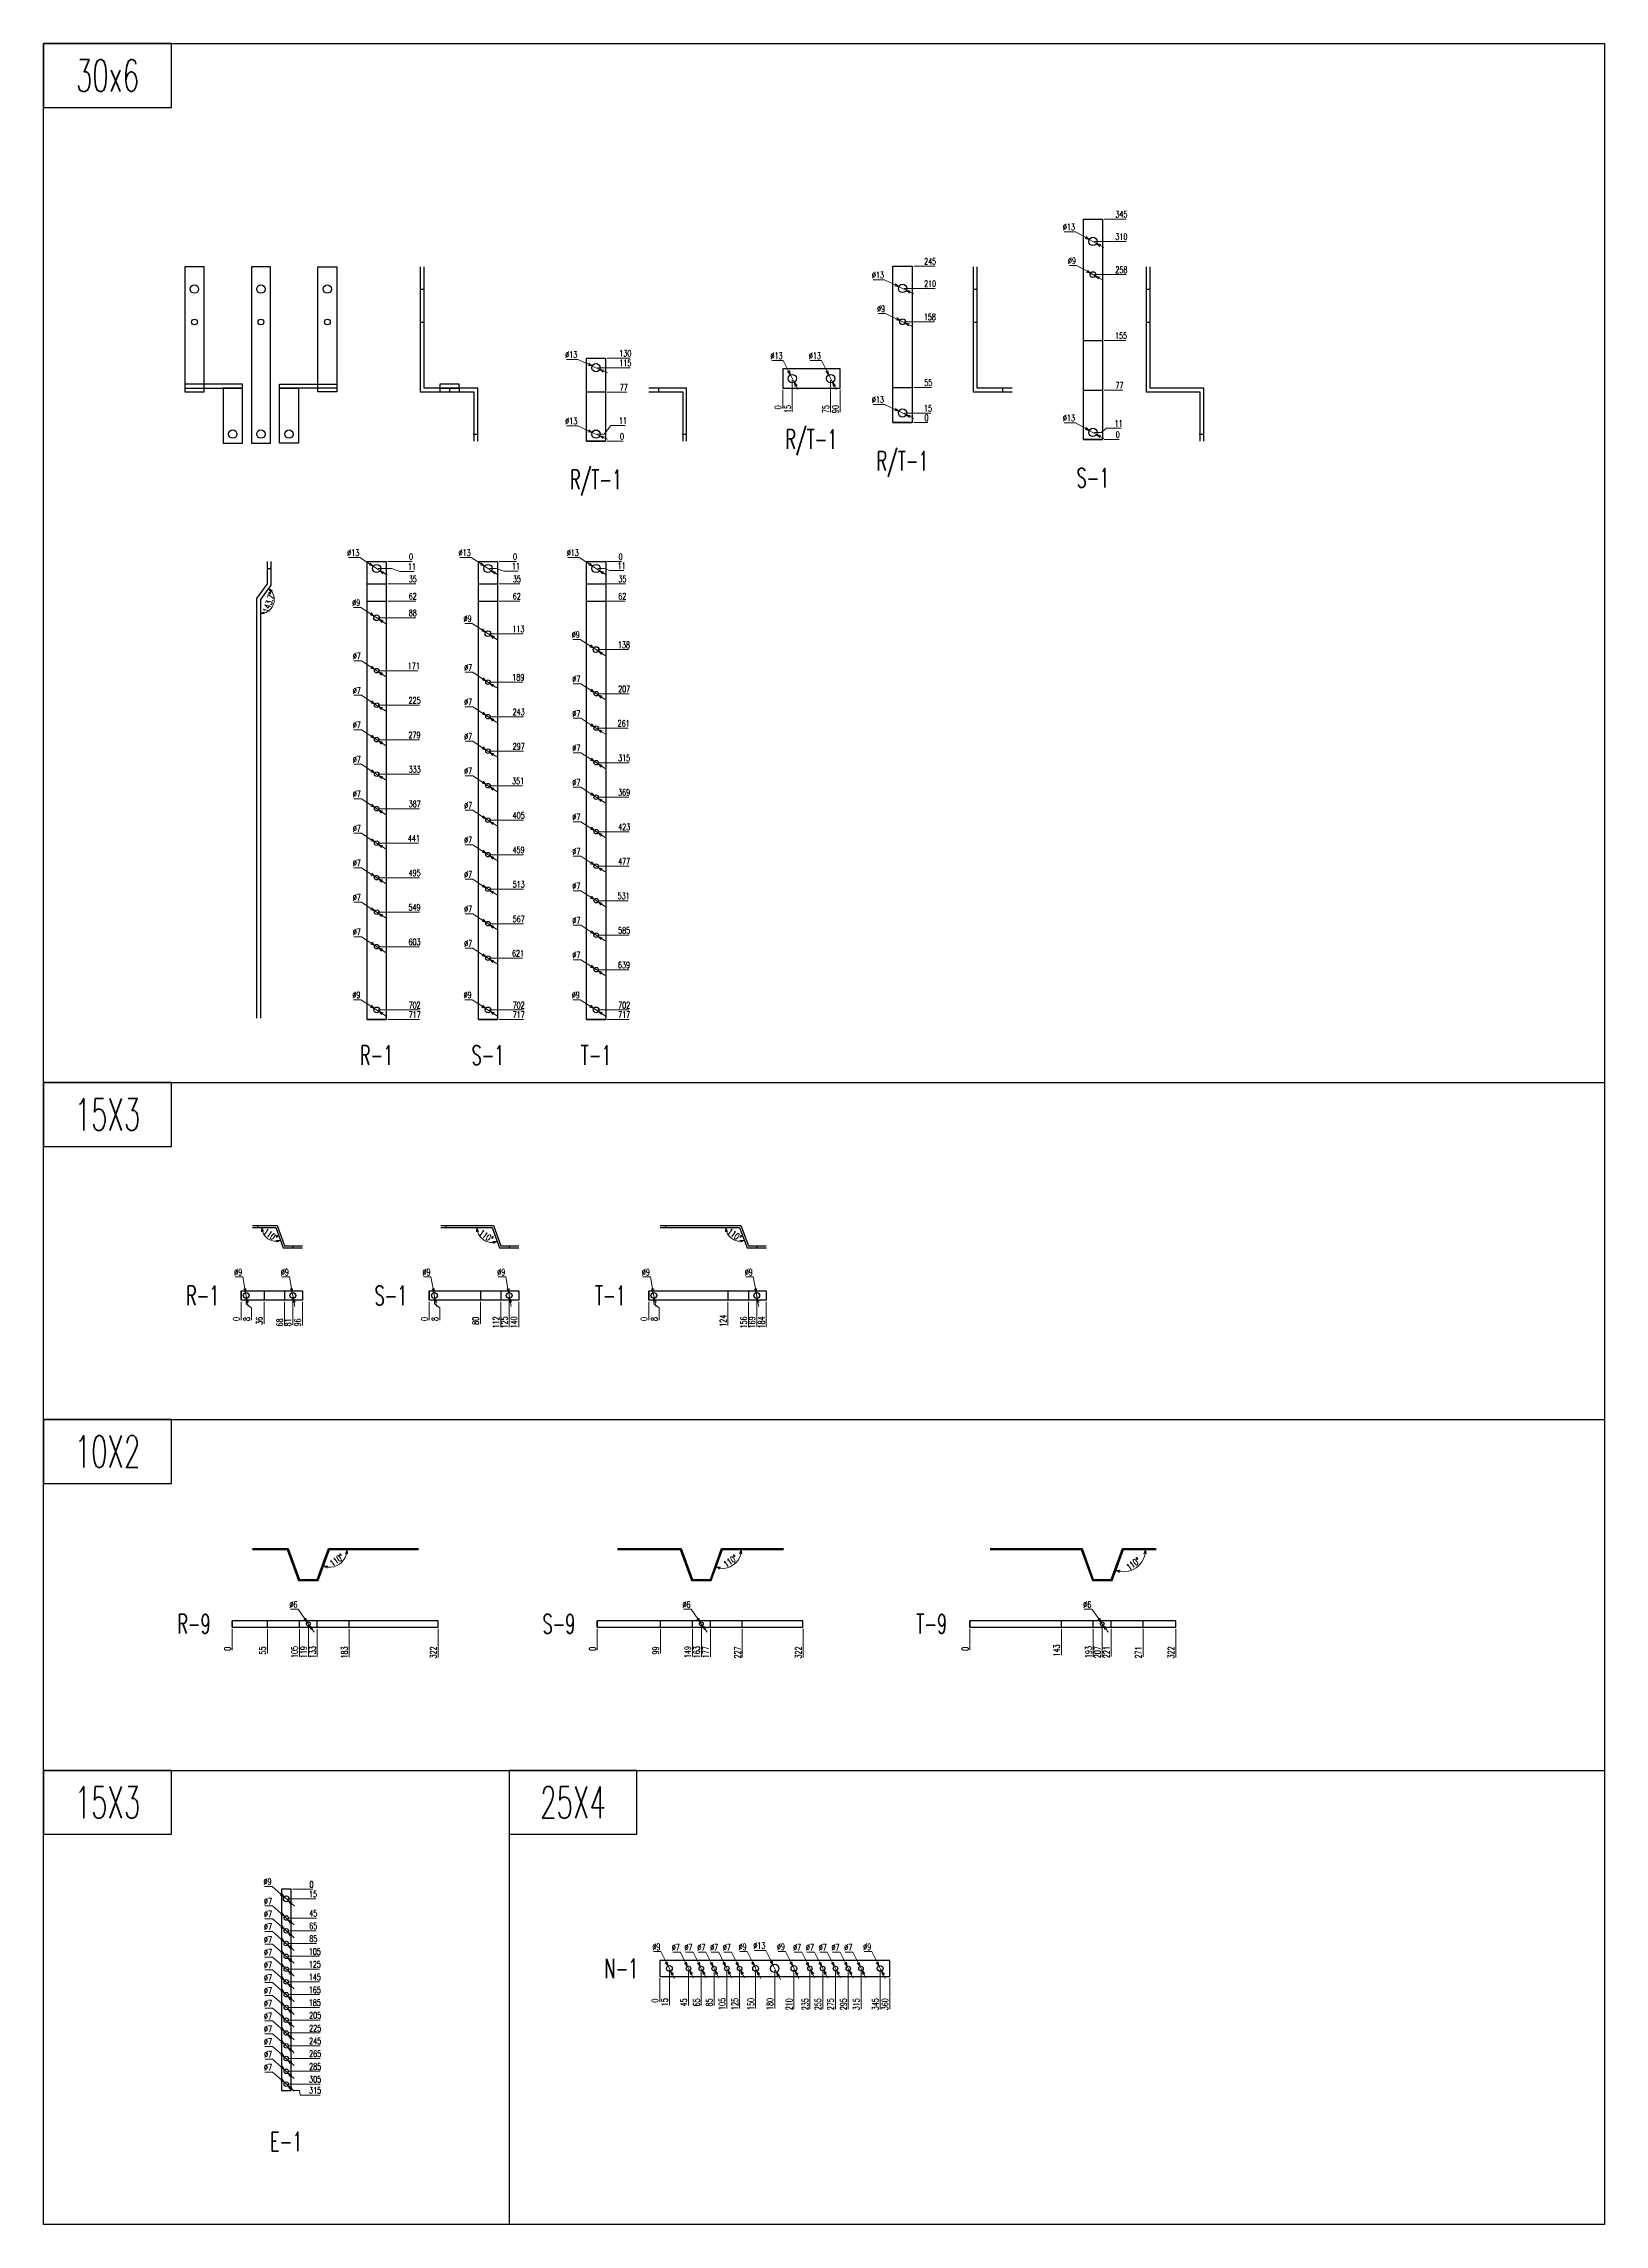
# Model space of a CAD drawing. Header units: millimetres. Extents: x 28713 to 59118, y -54378 to -19615.
# Drawn here: x 37464 to 39906, y -33641 to -30228 of the extents above; entities that cross this region are included whole.
import ezdxf
from ezdxf.enums import TextEntityAlignment as Align

# ---------------------------------------------------------------- set-up
doc = ezdxf.new("R2010")
doc.units = ezdxf.units.MM
doc.header["$LTSCALE"] = 3
doc.layers.add('@.VISIBLE', color=7, linetype='Continuous')
doc.styles.add('Ann_w01', font='romans.shx', dxfattribs={"width": 0.6, "bigfont": 'chineset.shx'})
doc.dimstyles.new('Dim 01_SC05', dxfattribs={"dimscale": 5, "dimtxt": 2, "dimasz": 1.3, "dimexe": 0.5, "dimexo": 0.5, "dimgap": 0.5, "dimtad": 1, "dimtoh": 1, "dimdec": 1, "dimzin": 12, "dimdsep": 46, "dimtxsty": 'Ann_w01', "dimblk": 'OPEN30', "dimcen": 1.5, "dimclrd": 6, "dimclre": 6, "dimclrt": 3, "dimadec": 1, "dimazin": 3, "dimtm": 1e-09, "dimtfac": 1, "dimtdec": 1, "dimtmove": 0, "dimatfit": 3, "dimldrblk": 'OPEN30', "dimfxl": 1, "dimtolj": 1, "dimlwd": 20, "dimlwe": 20, "dimarcsym": 0})

msp = doc.modelspace()

# ---------------------------------------------------------------- texts
at = {"color": 1, "style": 'Ann_w01', "width": 0.6}
for s, p in [('30x6', (37563.55, -30277.61)), ('15X3', (37563.55, -31903.88)), ('10X2', (37563.55, -32431.61)), ('15X3', (37563.55, -32980.75)), ('25X4', (38292.02, -32980.75))]:
    msp.add_text(s, height=50, dxfattribs=at).set_placement(p, align=Align.MIDDLE_CENTER)
at = {"style": 'Ann_w01', "width": 0.6}
for s, p in [('R/T-1', (38665.27, -30846.89)), ('R/T-1', (38807.88, -30880.92)), ('R/T-1', (38328.13, -30909.97)), ('S-1', (39105.92, -30907.25)), ('R-1', (37984.73, -31811.06)), ('S-1', (38159, -31811.06)), ('T-1', (38328.25, -31811.06)), ('R-1', (37712.54, -32187.34)), ('S-1', (38007.18, -32187.34)), ('T-1', (38350.62, -32187.34)), ('R-9', (37698.88, -32701.43)), ('S-9', (38270.05, -32701.43)), ('T-9', (38853.39, -32701.43)), ('N-1', (38367.89, -33240.77)), ('E-1', (37843.27, -33511.82))]:
    msp.add_text(s, height=30, dxfattribs=at).set_placement(p, align=Align.MIDDLE_CENTER)

# ---------------------------------------------------------------- blocks, each defined once
blk = doc.blocks.new('*D712')
at = {"color": 6, "lineweight": 20, "transparency": 16777216}
blk.add_line((38345.6, -30850), (38370.7, -30850), dxfattribs=at)
at = {"layer": 'Defpoints', "color": 0, "transparency": 16777216}
for p in [(38328.1, -30850), (38343.1, -30850), (38364.2, -30850)]:
    blk.add_point(p, dxfattribs=at)
at = {"color": 3, "transparency": 16777216, "insert": (38368.7, -30842.5), "char_height": 10, "attachment_point": 5, "style": 'Ann_w01'}
blk.add_mtext('\\A1;0', dxfattribs=at)
blk = doc.blocks.new('_Open30')
at = {"color": 0, "linetype": 'ByBlock', "lineweight": -2}
for p, q in [((-1, 0.27), (0, 0)), ((0, 0), (-1, -0.27)), ((0, 0), (-1, 0))]:
    blk.add_line(p, q, dxfattribs=at)
blk = doc.blocks.new('*D713')
at = {"color": 6, "lineweight": 20, "transparency": 16777216}
for p, q in [((38341.1, -30839), (38351.2, -30825.5)), ((38351.2, -30825.5), (38373.9, -30825.5)), ((38330.6, -30839), (38341.1, -30839))]:
    blk.add_line(p, q, dxfattribs=at)
at = {"layer": 'Defpoints', "color": 0, "transparency": 16777216}
for p in [(38364.2, -30825.5), (38328.1, -30839), (38328.1, -30850)]:
    blk.add_point(p, dxfattribs=at)
at = {"color": 3, "transparency": 16777216, "insert": (38370.3, -30818), "char_height": 10, "attachment_point": 5, "style": 'Ann_w01'}
blk.add_mtext('\\A1;11', dxfattribs=at)
blk = doc.blocks.new('*D714')
at = {"color": 6, "lineweight": 20, "transparency": 16777216}
blk.add_line((38345.6, -30773), (38376.5, -30773), dxfattribs=at)
at = {"layer": 'Defpoints', "color": 0, "transparency": 16777216}
for p in [(38343.1, -30773), (38364.2, -30773), (38328.1, -30850)]:
    blk.add_point(p, dxfattribs=at)
at = {"color": 3, "transparency": 16777216, "insert": (38371.6, -30765.5), "char_height": 10, "attachment_point": 5, "style": 'Ann_w01'}
blk.add_mtext('\\A1;77', dxfattribs=at)
blk = doc.blocks.new('*D715')
at = {"color": 6, "lineweight": 20, "transparency": 16777216}
blk.add_line((38330.6, -30735), (38381.3, -30735), dxfattribs=at)
at = {"layer": 'Defpoints', "color": 0, "transparency": 16777216}
for p in [(38328.1, -30735), (38364.2, -30735), (38328.1, -30850)]:
    blk.add_point(p, dxfattribs=at)
at = {"color": 3, "transparency": 16777216, "insert": (38374, -30727.5), "char_height": 10, "attachment_point": 5, "style": 'Ann_w01'}
blk.add_mtext('\\A1;115', dxfattribs=at)
blk = doc.blocks.new('*D716')
at = {"color": 6, "lineweight": 20, "transparency": 16777216}
blk.add_line((38345.6, -30720), (38381.3, -30720), dxfattribs=at)
at = {"layer": 'Defpoints', "color": 0, "transparency": 16777216}
for p in [(38343.1, -30720), (38364.2, -30720), (38328.1, -30850)]:
    blk.add_point(p, dxfattribs=at)
at = {"color": 3, "transparency": 16777216, "insert": (38374, -30712.5), "char_height": 10, "attachment_point": 5, "style": 'Ann_w01'}
blk.add_mtext('\\A1;130', dxfattribs=at)
blk = doc.blocks.new('*D717')
at = {"color": 6, "lineweight": 20, "transparency": 16777216}
for p, q in [((38281.8, -30722), (38299.4, -30722)), ((38299.4, -30722), (38316.3, -30729.6)), ((38334, -30737.7), (38322.2, -30732.3)), ((38340, -30740.3), (38345.9, -30743))]:
    blk.add_line(p, q, dxfattribs=at)
at = {"layer": 'Defpoints', "color": 0, "transparency": 16777216}
for p in [(38322.2, -30732.3), (38334, -30737.7)]:
    blk.add_point(p, dxfattribs=at)
at = {"color": 6, "lineweight": 20, "transparency": 16777216, "xscale": 6.5, "yscale": 6.5, "zscale": 6.5}
for p, rotation in [((38322.2, -30732.3), 335.6166466679263), ((38334, -30737.7), 155.6166466679263)]:
    blk.add_blockref('_Open30', p, dxfattribs=dict(at, rotation=rotation))
at = {"color": 3, "transparency": 16777216, "insert": (38289.4, -30714.5), "char_height": 10, "attachment_point": 5, "style": 'Ann_w01'}
blk.add_mtext('\\A1;∅13', dxfattribs=at)
blk = doc.blocks.new('*D718')
at = {"color": 6, "lineweight": 20, "transparency": 16777216}
for p, q in [((38281.8, -30826), (38299.4, -30826)), ((38299.4, -30826), (38316.3, -30833.6)), ((38334, -30841.7), (38322.2, -30836.3)), ((38340, -30844.3), (38345.9, -30847))]:
    blk.add_line(p, q, dxfattribs=at)
at = {"layer": 'Defpoints', "color": 0, "transparency": 16777216}
for p in [(38322.2, -30836.3), (38334, -30841.7)]:
    blk.add_point(p, dxfattribs=at)
at = {"color": 6, "lineweight": 20, "transparency": 16777216, "xscale": 6.5, "yscale": 6.5, "zscale": 6.5}
for p, rotation in [((38322.2, -30836.3), 335.616646668035), ((38334, -30841.7), 155.6166466680349)]:
    blk.add_blockref('_Open30', p, dxfattribs=dict(at, rotation=rotation))
at = {"color": 3, "transparency": 16777216, "insert": (38289.4, -30818.5), "char_height": 10, "attachment_point": 5, "style": 'Ann_w01'}
blk.add_mtext('\\A1;∅13', dxfattribs=at)
blk = doc.blocks.new('*D721')
at = {"color": 6, "lineweight": 20, "transparency": 16777216}
blk.add_line((38620.3, -30769.4), (38620.3, -30799), dxfattribs=at)
at = {"layer": 'Defpoints', "color": 0, "transparency": 16777216}
for p in [(38620.3, -30751.9), (38620.3, -30766.9), (38620.3, -30792.5)]:
    blk.add_point(p, dxfattribs=at)
at = {"color": 3, "transparency": 16777216, "insert": (38612.8, -30797), "char_height": 10, "attachment_point": 5, "rotation": 90, "style": 'Ann_w01'}
blk.add_mtext('\\A1;0', dxfattribs=at)
blk = doc.blocks.new('*D722')
at = {"color": 6, "lineweight": 20, "transparency": 16777216}
blk.add_line((38635.3, -30754.4), (38635.3, -30803.8), dxfattribs=at)
at = {"layer": 'Defpoints', "color": 0, "transparency": 16777216}
for p in [(38620.3, -30751.9), (38635.3, -30751.9), (38635.3, -30792.5)]:
    blk.add_point(p, dxfattribs=at)
at = {"color": 3, "transparency": 16777216, "insert": (38627.8, -30799.4), "char_height": 10, "attachment_point": 5, "rotation": 90, "style": 'Ann_w01'}
blk.add_mtext('\\A1;15', dxfattribs=at)
blk = doc.blocks.new('*D723')
at = {"color": 6, "lineweight": 20, "transparency": 16777216}
blk.add_line((38695.3, -30754.4), (38695.3, -30804.7), dxfattribs=at)
at = {"layer": 'Defpoints', "color": 0, "transparency": 16777216}
for p in [(38620.3, -30751.9), (38695.3, -30751.9), (38695.3, -30792.5)]:
    blk.add_point(p, dxfattribs=at)
at = {"color": 3, "transparency": 16777216, "insert": (38687.8, -30799.8), "char_height": 10, "attachment_point": 5, "rotation": 90, "style": 'Ann_w01'}
blk.add_mtext('\\A1;75', dxfattribs=at)
blk = doc.blocks.new('*D724')
at = {"color": 6, "lineweight": 20, "transparency": 16777216}
blk.add_line((38710.3, -30769.4), (38710.3, -30804.7), dxfattribs=at)
at = {"layer": 'Defpoints', "color": 0, "transparency": 16777216}
for p in [(38620.3, -30751.9), (38710.3, -30766.9), (38710.3, -30792.5)]:
    blk.add_point(p, dxfattribs=at)
at = {"color": 3, "transparency": 16777216, "insert": (38702.8, -30799.8), "char_height": 10, "attachment_point": 5, "rotation": 90, "style": 'Ann_w01'}
blk.add_mtext('\\A1;90', dxfattribs=at)
blk = doc.blocks.new('*D725')
at = {"color": 6, "lineweight": 20, "transparency": 16777216}
for p, q in [((38663.2, -30723.9), (38680.8, -30723.9)), ((38680.8, -30723.9), (38689.3, -30740.3)), ((38698.3, -30757.7), (38692.3, -30746.1)), ((38701.2, -30763.4), (38704.2, -30769.2))]:
    blk.add_line(p, q, dxfattribs=at)
at = {"layer": 'Defpoints', "color": 0, "transparency": 16777216}
for p in [(38692.3, -30746.1), (38698.3, -30757.7)]:
    blk.add_point(p, dxfattribs=at)
at = {"color": 6, "lineweight": 20, "transparency": 16777216, "xscale": 6.5, "yscale": 6.5, "zscale": 6.5}
for p, rotation in [((38692.3, -30746.1), 297.3228588106778), ((38698.3, -30757.7), 117.3228588106778)]:
    blk.add_blockref('_Open30', p, dxfattribs=dict(at, rotation=rotation))
at = {"color": 3, "transparency": 16777216, "insert": (38670.7, -30716.4), "char_height": 10, "attachment_point": 5, "style": 'Ann_w01'}
blk.add_mtext('\\A1;∅13', dxfattribs=at)
blk = doc.blocks.new('*D726')
at = {"color": 6, "lineweight": 20, "transparency": 16777216}
for p, q in [((38603.2, -30723.9), (38620.8, -30723.9)), ((38620.8, -30723.9), (38629.3, -30740.3)), ((38638.3, -30757.7), (38632.3, -30746.1)), ((38641.2, -30763.4), (38644.2, -30769.2))]:
    blk.add_line(p, q, dxfattribs=at)
at = {"layer": 'Defpoints', "color": 0, "transparency": 16777216}
for p in [(38632.3, -30746.1), (38638.3, -30757.7)]:
    blk.add_point(p, dxfattribs=at)
at = {"color": 6, "lineweight": 20, "transparency": 16777216, "xscale": 6.5, "yscale": 6.5, "zscale": 6.5}
for p, rotation in [((38632.3, -30746.1), 297.3228588106759), ((38638.3, -30757.7), 117.3228588106759)]:
    blk.add_blockref('_Open30', p, dxfattribs=dict(at, rotation=rotation))
at = {"color": 3, "transparency": 16777216, "insert": (38610.7, -30716.4), "char_height": 10, "attachment_point": 5, "style": 'Ann_w01'}
blk.add_mtext('\\A1;∅13', dxfattribs=at)
blk = doc.blocks.new('*D727')
at = {"color": 6, "lineweight": 20, "transparency": 16777216}
blk.add_line((38825.4, -30820.9), (38847.3, -30820.9), dxfattribs=at)
at = {"layer": 'Defpoints', "color": 0, "transparency": 16777216}
for p in [(38807.9, -30820.9), (38822.9, -30820.9), (38840.8, -30820.9)]:
    blk.add_point(p, dxfattribs=at)
at = {"color": 3, "transparency": 16777216, "insert": (38845.3, -30813.4), "char_height": 10, "attachment_point": 5, "style": 'Ann_w01'}
blk.add_mtext('\\A1;0', dxfattribs=at)
blk = doc.blocks.new('*D728')
at = {"color": 6, "lineweight": 20, "transparency": 16777216}
blk.add_line((38810.4, -30805.9), (38852.2, -30805.9), dxfattribs=at)
at = {"layer": 'Defpoints', "color": 0, "transparency": 16777216}
for p in [(38807.9, -30805.9), (38807.9, -30820.9), (38840.8, -30805.9)]:
    blk.add_point(p, dxfattribs=at)
at = {"color": 3, "transparency": 16777216, "insert": (38847.8, -30798.4), "char_height": 10, "attachment_point": 5, "style": 'Ann_w01'}
blk.add_mtext('\\A1;15', dxfattribs=at)
blk = doc.blocks.new('*D729')
at = {"color": 6, "lineweight": 20, "transparency": 16777216}
blk.add_line((38825.4, -30765.9), (38853, -30765.9), dxfattribs=at)
at = {"layer": 'Defpoints', "color": 0, "transparency": 16777216}
for p in [(38822.9, -30765.9), (38840.8, -30765.9), (38807.9, -30820.9)]:
    blk.add_point(p, dxfattribs=at)
at = {"color": 3, "transparency": 16777216, "insert": (38848.2, -30758.4), "char_height": 10, "attachment_point": 5, "style": 'Ann_w01'}
blk.add_mtext('\\A1;55', dxfattribs=at)
blk = doc.blocks.new('*D730')
at = {"color": 6, "lineweight": 20, "transparency": 16777216}
blk.add_line((38810.4, -30662.9), (38857.9, -30662.9), dxfattribs=at)
at = {"layer": 'Defpoints', "color": 0, "transparency": 16777216}
for p in [(38807.9, -30662.9), (38840.8, -30662.9), (38807.9, -30820.9)]:
    blk.add_point(p, dxfattribs=at)
at = {"color": 3, "transparency": 16777216, "insert": (38850.6, -30655.4), "char_height": 10, "attachment_point": 5, "style": 'Ann_w01'}
blk.add_mtext('\\A1;158', dxfattribs=at)
blk = doc.blocks.new('*D731')
at = {"color": 6, "lineweight": 20, "transparency": 16777216}
blk.add_line((38810.4, -30610.9), (38858.8, -30610.9), dxfattribs=at)
at = {"layer": 'Defpoints', "color": 0, "transparency": 16777216}
for p in [(38807.9, -30610.9), (38840.8, -30610.9), (38807.9, -30820.9)]:
    blk.add_point(p, dxfattribs=at)
at = {"color": 3, "transparency": 16777216, "insert": (38851, -30603.4), "char_height": 10, "attachment_point": 5, "style": 'Ann_w01'}
blk.add_mtext('\\A1;210', dxfattribs=at)
blk = doc.blocks.new('*D732')
at = {"color": 6, "lineweight": 20, "transparency": 16777216}
blk.add_line((38825.4, -30575.9), (38858.8, -30575.9), dxfattribs=at)
at = {"layer": 'Defpoints', "color": 0, "transparency": 16777216}
for p in [(38822.9, -30575.9), (38840.8, -30575.9), (38807.9, -30820.9)]:
    blk.add_point(p, dxfattribs=at)
at = {"color": 3, "transparency": 16777216, "insert": (38851, -30568.4), "char_height": 10, "attachment_point": 5, "style": 'Ann_w01'}
blk.add_mtext('\\A1;245', dxfattribs=at)
blk = doc.blocks.new('*D733')
at = {"color": 6, "lineweight": 20, "transparency": 16777216}
for p, q in [((38761.8, -30597.3), (38779.5, -30597.3)), ((38779.5, -30597.3), (38796.2, -30605.3)), ((38813.7, -30613.7), (38802, -30608.1)), ((38819.6, -30616.5), (38825.5, -30619.3))]:
    blk.add_line(p, q, dxfattribs=at)
at = {"layer": 'Defpoints', "color": 0, "transparency": 16777216}
for p in [(38802, -30608.1), (38813.7, -30613.7)]:
    blk.add_point(p, dxfattribs=at)
at = {"color": 6, "lineweight": 20, "transparency": 16777216, "xscale": 6.5, "yscale": 6.5, "zscale": 6.5}
for p, rotation in [((38802, -30608.1), 334.437216395724), ((38813.7, -30613.7), 154.4372163957239)]:
    blk.add_blockref('_Open30', p, dxfattribs=dict(at, rotation=rotation))
at = {"color": 3, "transparency": 16777216, "insert": (38769.4, -30589.8), "char_height": 10, "attachment_point": 5, "style": 'Ann_w01'}
blk.add_mtext('\\A1;∅13', dxfattribs=at)
blk = doc.blocks.new('*D734')
at = {"color": 6, "lineweight": 20, "transparency": 16777216}
for p, q in [((38769.6, -30650.2), (38781.3, -30650.2)), ((38781.3, -30650.2), (38798, -30658.2)), ((38811.9, -30664.9), (38803.8, -30661)), ((38817.8, -30667.7), (38823.7, -30670.5))]:
    blk.add_line(p, q, dxfattribs=at)
at = {"layer": 'Defpoints', "color": 0, "transparency": 16777216}
for p in [(38803.8, -30661), (38811.9, -30664.9)]:
    blk.add_point(p, dxfattribs=at)
at = {"color": 6, "lineweight": 20, "transparency": 16777216, "xscale": 6.5, "yscale": 6.5, "zscale": 6.5}
for p, rotation in [((38803.8, -30661), 334.4372163955376), ((38811.9, -30664.9), 154.4372163955377)]:
    blk.add_blockref('_Open30', p, dxfattribs=dict(at, rotation=rotation))
at = {"color": 3, "transparency": 16777216, "insert": (38774.2, -30642.7), "char_height": 10, "attachment_point": 5, "style": 'Ann_w01'}
blk.add_mtext('\\A1;∅9', dxfattribs=at)
blk = doc.blocks.new('*D735')
at = {"color": 6, "lineweight": 20, "transparency": 16777216}
for p, q in [((38761.8, -30792.3), (38779.5, -30792.3)), ((38779.5, -30792.3), (38796.2, -30800.3)), ((38813.7, -30808.7), (38802, -30803.1)), ((38819.6, -30811.5), (38825.5, -30814.3))]:
    blk.add_line(p, q, dxfattribs=at)
at = {"layer": 'Defpoints', "color": 0, "transparency": 16777216}
for p in [(38802, -30803.1), (38813.7, -30808.7)]:
    blk.add_point(p, dxfattribs=at)
at = {"color": 6, "lineweight": 20, "transparency": 16777216, "xscale": 6.5, "yscale": 6.5, "zscale": 6.5}
for p, rotation in [((38802, -30803.1), 334.4372163956258), ((38813.7, -30808.7), 154.4372163956258)]:
    blk.add_blockref('_Open30', p, dxfattribs=dict(at, rotation=rotation))
at = {"color": 3, "transparency": 16777216, "insert": (38769.4, -30784.8), "char_height": 10, "attachment_point": 5, "style": 'Ann_w01'}
blk.add_mtext('\\A1;∅13', dxfattribs=at)
blk = doc.blocks.new('*D740')
at = {"color": 6, "lineweight": 20, "transparency": 16777216}
blk.add_line((39123.4, -30847.2), (39146.7, -30847.2), dxfattribs=at)
at = {"layer": 'Defpoints', "color": 0, "transparency": 16777216}
for p in [(39105.9, -30847.2), (39120.9, -30847.2), (39140.2, -30847.2)]:
    blk.add_point(p, dxfattribs=at)
at = {"color": 3, "transparency": 16777216, "insert": (39144.7, -30839.7), "char_height": 10, "attachment_point": 5, "style": 'Ann_w01'}
blk.add_mtext('\\A1;0', dxfattribs=at)
blk = doc.blocks.new('*D741')
at = {"color": 6, "lineweight": 20, "transparency": 16777216}
for p, q in [((39108.4, -30836.2), (39118.9, -30836.2)), ((39118.9, -30836.2), (39127.2, -30829.8)), ((39127.2, -30829.8), (39149.8, -30829.8))]:
    blk.add_line(p, q, dxfattribs=at)
at = {"layer": 'Defpoints', "color": 0, "transparency": 16777216}
for p in [(39105.9, -30836.2), (39105.9, -30847.2), (39140.2, -30829.8)]:
    blk.add_point(p, dxfattribs=at)
at = {"color": 3, "transparency": 16777216, "insert": (39146.2, -30822.3), "char_height": 10, "attachment_point": 5, "style": 'Ann_w01'}
blk.add_mtext('\\A1;11', dxfattribs=at)
blk = doc.blocks.new('*D742')
at = {"color": 6, "lineweight": 20, "transparency": 16777216}
blk.add_line((39123.4, -30770.2), (39152.4, -30770.2), dxfattribs=at)
at = {"layer": 'Defpoints', "color": 0, "transparency": 16777216}
for p in [(39120.9, -30770.2), (39140.2, -30770.2), (39105.9, -30847.2)]:
    blk.add_point(p, dxfattribs=at)
at = {"color": 3, "transparency": 16777216, "insert": (39147.5, -30762.7), "char_height": 10, "attachment_point": 5, "style": 'Ann_w01'}
blk.add_mtext('\\A1;77', dxfattribs=at)
blk = doc.blocks.new('*D743')
at = {"color": 6, "lineweight": 20, "transparency": 16777216}
blk.add_line((39123.4, -30692.2), (39157.2, -30692.2), dxfattribs=at)
at = {"layer": 'Defpoints', "color": 0, "transparency": 16777216}
for p in [(39120.9, -30692.2), (39140.2, -30692.2), (39105.9, -30847.2)]:
    blk.add_point(p, dxfattribs=at)
at = {"color": 3, "transparency": 16777216, "insert": (39149.9, -30684.7), "char_height": 10, "attachment_point": 5, "style": 'Ann_w01'}
blk.add_mtext('\\A1;155', dxfattribs=at)
blk = doc.blocks.new('*D744')
at = {"color": 6, "lineweight": 20, "transparency": 16777216}
blk.add_line((39108.4, -30589.2), (39158.1, -30589.2), dxfattribs=at)
at = {"layer": 'Defpoints', "color": 0, "transparency": 16777216}
for p in [(39105.9, -30589.2), (39140.2, -30589.2), (39105.9, -30847.2)]:
    blk.add_point(p, dxfattribs=at)
at = {"color": 3, "transparency": 16777216, "insert": (39150.4, -30581.7), "char_height": 10, "attachment_point": 5, "style": 'Ann_w01'}
blk.add_mtext('\\A1;258', dxfattribs=at)
blk = doc.blocks.new('*D745')
at = {"color": 6, "lineweight": 20, "transparency": 16777216}
blk.add_line((39108.4, -30537.2), (39158.1, -30537.2), dxfattribs=at)
at = {"layer": 'Defpoints', "color": 0, "transparency": 16777216}
for p in [(39105.9, -30537.2), (39140.2, -30537.2), (39105.9, -30847.2)]:
    blk.add_point(p, dxfattribs=at)
at = {"color": 3, "transparency": 16777216, "insert": (39150.4, -30529.7), "char_height": 10, "attachment_point": 5, "style": 'Ann_w01'}
blk.add_mtext('\\A1;310', dxfattribs=at)
blk = doc.blocks.new('*D746')
at = {"color": 6, "lineweight": 20, "transparency": 16777216}
blk.add_line((39123.4, -30502.2), (39158.1, -30502.2), dxfattribs=at)
at = {"layer": 'Defpoints', "color": 0, "transparency": 16777216}
for p in [(39120.9, -30502.2), (39140.2, -30502.2), (39105.9, -30847.2)]:
    blk.add_point(p, dxfattribs=at)
at = {"color": 3, "transparency": 16777216, "insert": (39150.4, -30494.7), "char_height": 10, "attachment_point": 5, "style": 'Ann_w01'}
blk.add_mtext('\\A1;345', dxfattribs=at)
blk = doc.blocks.new('*D747')
at = {"color": 6, "lineweight": 20, "transparency": 16777216}
for p, q in [((39060.7, -30522), (39078.3, -30522)), ((39078.3, -30522), (39094.5, -30531)), ((39111.6, -30540.4), (39100.2, -30534.1)), ((39117.3, -30543.5), (39123, -30546.7))]:
    blk.add_line(p, q, dxfattribs=at)
at = {"layer": 'Defpoints', "color": 0, "transparency": 16777216}
for p in [(39100.2, -30534.1), (39111.6, -30540.4)]:
    blk.add_point(p, dxfattribs=at)
at = {"color": 6, "lineweight": 20, "transparency": 16777216, "xscale": 6.5, "yscale": 6.5, "zscale": 6.5}
for p, rotation in [((39100.2, -30534.1), 331.0839045117778), ((39111.6, -30540.4), 151.0839045117777)]:
    blk.add_blockref('_Open30', p, dxfattribs=dict(at, rotation=rotation))
at = {"color": 3, "transparency": 16777216, "insert": (39068.3, -30514.5), "char_height": 10, "attachment_point": 5, "style": 'Ann_w01'}
blk.add_mtext('\\A1;∅13', dxfattribs=at)
blk = doc.blocks.new('*D748')
at = {"color": 6, "lineweight": 20, "transparency": 16777216}
for p, q in [((39068.5, -30575), (39080.1, -30575)), ((39080.1, -30575), (39096.3, -30583.9)), ((39109.9, -30591.4), (39102, -30587.1)), ((39115.5, -30594.6), (39121.2, -30597.7))]:
    blk.add_line(p, q, dxfattribs=at)
at = {"layer": 'Defpoints', "color": 0, "transparency": 16777216}
for p in [(39102, -30587.1), (39109.9, -30591.4)]:
    blk.add_point(p, dxfattribs=at)
at = {"color": 6, "lineweight": 20, "transparency": 16777216, "xscale": 6.5, "yscale": 6.5, "zscale": 6.5}
for p, rotation in [((39102, -30587.1), 331.0839045117719), ((39109.9, -30591.4), 151.0839045117719)]:
    blk.add_blockref('_Open30', p, dxfattribs=dict(at, rotation=rotation))
at = {"color": 3, "transparency": 16777216, "insert": (39073, -30567.5), "char_height": 10, "attachment_point": 5, "style": 'Ann_w01'}
blk.add_mtext('\\A1;∅9', dxfattribs=at)
blk = doc.blocks.new('*D749')
at = {"color": 6, "lineweight": 20, "transparency": 16777216}
for p, q in [((39060.7, -30821), (39078.3, -30821)), ((39078.3, -30821), (39094.5, -30830)), ((39111.6, -30839.4), (39100.2, -30833.1)), ((39117.3, -30842.5), (39123, -30845.7))]:
    blk.add_line(p, q, dxfattribs=at)
at = {"layer": 'Defpoints', "color": 0, "transparency": 16777216}
for p in [(39100.2, -30833.1), (39111.6, -30839.4)]:
    blk.add_point(p, dxfattribs=at)
at = {"color": 6, "lineweight": 20, "transparency": 16777216, "xscale": 6.5, "yscale": 6.5, "zscale": 6.5}
for p, rotation in [((39100.2, -30833.1), 331.0839045117918), ((39111.6, -30839.4), 151.0839045117918)]:
    blk.add_blockref('_Open30', p, dxfattribs=dict(at, rotation=rotation))
at = {"color": 3, "transparency": 16777216, "insert": (39068.3, -30813.5), "char_height": 10, "attachment_point": 5, "style": 'Ann_w01'}
blk.add_mtext('\\A1;∅13', dxfattribs=at)
blk = doc.blocks.new('*D757')
at = {"color": 6, "lineweight": 20, "transparency": 16777216}
blk.add_line((38002.2, -31755.3), (38051.9, -31755.3), dxfattribs=at)
at = {"layer": 'Defpoints', "color": 0, "transparency": 16777216}
for p in [(37984.7, -31038.3), (37999.7, -31755.3), (38034, -31755.3)]:
    blk.add_point(p, dxfattribs=at)
at = {"color": 3, "transparency": 16777216, "insert": (38044.2, -31747.8), "char_height": 10, "attachment_point": 5, "style": 'Ann_w01'}
blk.add_mtext('\\A1;717', dxfattribs=at)
blk = doc.blocks.new('*D758')
at = {"color": 6, "lineweight": 20, "transparency": 16777216}
blk.add_line((37987.3, -31740.3), (38051.9, -31740.3), dxfattribs=at)
at = {"layer": 'Defpoints', "color": 0, "transparency": 16777216}
for p in [(37984.7, -31038.3), (37984.8, -31740.3), (38034, -31740.3)]:
    blk.add_point(p, dxfattribs=at)
at = {"color": 3, "transparency": 16777216, "insert": (38044.2, -31732.8), "char_height": 10, "attachment_point": 5, "style": 'Ann_w01'}
blk.add_mtext('\\A1;702', dxfattribs=at)
blk = doc.blocks.new('*D759')
at = {"color": 6, "lineweight": 20, "transparency": 16777216}
blk.add_line((37987.3, -31641.3), (38051.6, -31641.3), dxfattribs=at)
at = {"layer": 'Defpoints', "color": 0, "transparency": 16777216}
for p in [(37984.7, -31038.3), (37984.8, -31641.3), (38034, -31641.3)]:
    blk.add_point(p, dxfattribs=at)
at = {"color": 3, "transparency": 16777216, "insert": (38044, -31633.8), "char_height": 10, "attachment_point": 5, "style": 'Ann_w01'}
blk.add_mtext('\\A1;603', dxfattribs=at)
blk = doc.blocks.new('*D760')
at = {"color": 6, "lineweight": 20, "transparency": 16777216}
blk.add_line((37987.3, -31587.3), (38051.6, -31587.3), dxfattribs=at)
at = {"layer": 'Defpoints', "color": 0, "transparency": 16777216}
for p in [(37984.7, -31038.3), (37984.8, -31587.3), (38034, -31587.3)]:
    blk.add_point(p, dxfattribs=at)
at = {"color": 3, "transparency": 16777216, "insert": (38044, -31579.8), "char_height": 10, "attachment_point": 5, "style": 'Ann_w01'}
blk.add_mtext('\\A1;549', dxfattribs=at)
blk = doc.blocks.new('*D761')
at = {"color": 6, "lineweight": 20, "transparency": 16777216}
blk.add_line((37987.3, -31533.3), (38051.9, -31533.3), dxfattribs=at)
at = {"layer": 'Defpoints', "color": 0, "transparency": 16777216}
for p in [(37984.7, -31038.3), (37984.8, -31533.3), (38034, -31533.3)]:
    blk.add_point(p, dxfattribs=at)
at = {"color": 3, "transparency": 16777216, "insert": (38044.2, -31525.8), "char_height": 10, "attachment_point": 5, "style": 'Ann_w01'}
blk.add_mtext('\\A1;495', dxfattribs=at)
blk = doc.blocks.new('*D762')
at = {"color": 6, "lineweight": 20, "transparency": 16777216}
blk.add_line((37987.3, -31479.3), (38050.2, -31479.3), dxfattribs=at)
at = {"layer": 'Defpoints', "color": 0, "transparency": 16777216}
for p in [(37984.7, -31038.3), (37984.8, -31479.3), (38034, -31479.3)]:
    blk.add_point(p, dxfattribs=at)
at = {"color": 3, "transparency": 16777216, "insert": (38043.3, -31471.8), "char_height": 10, "attachment_point": 5, "style": 'Ann_w01'}
blk.add_mtext('\\A1;441', dxfattribs=at)
blk = doc.blocks.new('*D763')
at = {"color": 6, "lineweight": 20, "transparency": 16777216}
blk.add_line((37987.3, -31425.3), (38051.9, -31425.3), dxfattribs=at)
at = {"layer": 'Defpoints', "color": 0, "transparency": 16777216}
for p in [(37984.7, -31038.3), (37984.8, -31425.3), (38034, -31425.3)]:
    blk.add_point(p, dxfattribs=at)
at = {"color": 3, "transparency": 16777216, "insert": (38044.2, -31417.8), "char_height": 10, "attachment_point": 5, "style": 'Ann_w01'}
blk.add_mtext('\\A1;387', dxfattribs=at)
blk = doc.blocks.new('*D764')
at = {"color": 6, "lineweight": 20, "transparency": 16777216}
blk.add_line((37987.3, -31371.3), (38051.9, -31371.3), dxfattribs=at)
at = {"layer": 'Defpoints', "color": 0, "transparency": 16777216}
for p in [(37984.7, -31038.3), (37984.8, -31371.3), (38034, -31371.3)]:
    blk.add_point(p, dxfattribs=at)
at = {"color": 3, "transparency": 16777216, "insert": (38044.2, -31363.8), "char_height": 10, "attachment_point": 5, "style": 'Ann_w01'}
blk.add_mtext('\\A1;333', dxfattribs=at)
blk = doc.blocks.new('*D765')
at = {"color": 6, "lineweight": 20, "transparency": 16777216}
blk.add_line((37987.3, -31317.3), (38051.6, -31317.3), dxfattribs=at)
at = {"layer": 'Defpoints', "color": 0, "transparency": 16777216}
for p in [(37984.7, -31038.3), (37984.8, -31317.3), (38034, -31317.3)]:
    blk.add_point(p, dxfattribs=at)
at = {"color": 3, "transparency": 16777216, "insert": (38044, -31309.8), "char_height": 10, "attachment_point": 5, "style": 'Ann_w01'}
blk.add_mtext('\\A1;279', dxfattribs=at)
blk = doc.blocks.new('*D766')
at = {"color": 6, "lineweight": 20, "transparency": 16777216}
blk.add_line((37987.3, -31263.3), (38051.9, -31263.3), dxfattribs=at)
at = {"layer": 'Defpoints', "color": 0, "transparency": 16777216}
for p in [(37984.7, -31038.3), (37984.8, -31263.3), (38034, -31263.3)]:
    blk.add_point(p, dxfattribs=at)
at = {"color": 3, "transparency": 16777216, "insert": (38044.2, -31255.8), "char_height": 10, "attachment_point": 5, "style": 'Ann_w01'}
blk.add_mtext('\\A1;225', dxfattribs=at)
blk = doc.blocks.new('*D767')
at = {"color": 6, "lineweight": 20, "transparency": 16777216}
blk.add_line((37987.3, -31209.3), (38049.3, -31209.3), dxfattribs=at)
at = {"layer": 'Defpoints', "color": 0, "transparency": 16777216}
for p in [(37984.7, -31038.3), (37984.8, -31209.3), (38034, -31209.3)]:
    blk.add_point(p, dxfattribs=at)
at = {"color": 3, "transparency": 16777216, "insert": (38042.9, -31201.8), "char_height": 10, "attachment_point": 5, "style": 'Ann_w01'}
blk.add_mtext('\\A1;171', dxfattribs=at)
blk = doc.blocks.new('*D768')
at = {"color": 6, "lineweight": 20, "transparency": 16777216}
blk.add_line((37987.2, -31126.3), (38046.2, -31126.3), dxfattribs=at)
at = {"layer": 'Defpoints', "color": 0, "transparency": 16777216}
for p in [(37984.7, -31038.3), (37984.7, -31126.3), (38034, -31126.3)]:
    blk.add_point(p, dxfattribs=at)
at = {"color": 3, "transparency": 16777216, "insert": (38041.3, -31118.8), "char_height": 10, "attachment_point": 5, "style": 'Ann_w01'}
blk.add_mtext('\\A1;88', dxfattribs=at)
blk = doc.blocks.new('*D769')
at = {"color": 6, "lineweight": 20, "transparency": 16777216}
blk.add_line((38002.2, -31100.3), (38045.9, -31100.3), dxfattribs=at)
at = {"layer": 'Defpoints', "color": 0, "transparency": 16777216}
for p in [(37984.7, -31038.3), (37999.7, -31100.3), (38034, -31100.3)]:
    blk.add_point(p, dxfattribs=at)
at = {"color": 3, "transparency": 16777216, "insert": (38041.2, -31092.8), "char_height": 10, "attachment_point": 5, "style": 'Ann_w01'}
blk.add_mtext('\\A1;62', dxfattribs=at)
blk = doc.blocks.new('*D770')
at = {"color": 6, "lineweight": 20, "transparency": 16777216}
blk.add_line((38002.2, -31073.3), (38046.2, -31073.3), dxfattribs=at)
at = {"layer": 'Defpoints', "color": 0, "transparency": 16777216}
for p in [(37984.7, -31038.3), (37999.7, -31073.3), (38034, -31073.3)]:
    blk.add_point(p, dxfattribs=at)
at = {"color": 3, "transparency": 16777216, "insert": (38041.3, -31065.8), "char_height": 10, "attachment_point": 5, "style": 'Ann_w01'}
blk.add_mtext('\\A1;35', dxfattribs=at)
blk = doc.blocks.new('*D771')
at = {"color": 6, "lineweight": 20, "transparency": 16777216}
for p, q in [((37987.2, -31049.3), (38008, -31049.3)), ((38008, -31049.3), (38021, -31053.8)), ((38021, -31053.8), (38043.6, -31053.8))]:
    blk.add_line(p, q, dxfattribs=at)
at = {"layer": 'Defpoints', "color": 0, "transparency": 16777216}
for p in [(37984.7, -31038.3), (37984.7, -31049.3), (38034, -31053.8)]:
    blk.add_point(p, dxfattribs=at)
at = {"color": 3, "transparency": 16777216, "insert": (38040, -31046.3), "char_height": 10, "attachment_point": 5, "style": 'Ann_w01'}
blk.add_mtext('\\A1;11', dxfattribs=at)
blk = doc.blocks.new('*D772')
at = {"color": 6, "lineweight": 20, "transparency": 16777216}
blk.add_line((38002.2, -31038.3), (38040.5, -31038.3), dxfattribs=at)
at = {"layer": 'Defpoints', "color": 0, "transparency": 16777216}
for p in [(37984.7, -31038.3), (37999.7, -31038.3), (38034, -31038.3)]:
    blk.add_point(p, dxfattribs=at)
at = {"color": 3, "transparency": 16777216, "insert": (38038.5, -31030.8), "char_height": 10, "attachment_point": 5, "style": 'Ann_w01'}
blk.add_mtext('\\A1;0', dxfattribs=at)
blk = doc.blocks.new('*D773')
at = {"color": 6, "lineweight": 20, "transparency": 16777216}
blk.add_line((38176.5, -31755.3), (38214.8, -31755.3), dxfattribs=at)
at = {"layer": 'Defpoints', "color": 0, "transparency": 16777216}
for p in [(38159, -31038.3), (38174, -31755.3), (38196.9, -31755.3)]:
    blk.add_point(p, dxfattribs=at)
at = {"color": 3, "transparency": 16777216, "insert": (38207.1, -31747.8), "char_height": 10, "attachment_point": 5, "style": 'Ann_w01'}
blk.add_mtext('\\A1;717', dxfattribs=at)
blk = doc.blocks.new('*D774')
at = {"color": 6, "lineweight": 20, "transparency": 16777216}
blk.add_line((38161.6, -31740.3), (38214.8, -31740.3), dxfattribs=at)
at = {"layer": 'Defpoints', "color": 0, "transparency": 16777216}
for p in [(38159, -31038.3), (38159.1, -31740.3), (38196.9, -31740.3)]:
    blk.add_point(p, dxfattribs=at)
at = {"color": 3, "transparency": 16777216, "insert": (38207.1, -31732.8), "char_height": 10, "attachment_point": 5, "style": 'Ann_w01'}
blk.add_mtext('\\A1;702', dxfattribs=at)
blk = doc.blocks.new('*D775')
at = {"color": 6, "lineweight": 20, "transparency": 16777216}
blk.add_line((38161.6, -31659.3), (38212.8, -31659.3), dxfattribs=at)
at = {"layer": 'Defpoints', "color": 0, "transparency": 16777216}
for p in [(38159, -31038.3), (38159.1, -31659.3), (38196.9, -31659.3)]:
    blk.add_point(p, dxfattribs=at)
at = {"color": 3, "transparency": 16777216, "insert": (38206.1, -31651.8), "char_height": 10, "attachment_point": 5, "style": 'Ann_w01'}
blk.add_mtext('\\A1;621', dxfattribs=at)
blk = doc.blocks.new('*D776')
at = {"color": 6, "lineweight": 20, "transparency": 16777216}
blk.add_line((38161.6, -31605.3), (38214.8, -31605.3), dxfattribs=at)
at = {"layer": 'Defpoints', "color": 0, "transparency": 16777216}
for p in [(38159, -31038.3), (38159.1, -31605.3), (38196.9, -31605.3)]:
    blk.add_point(p, dxfattribs=at)
at = {"color": 3, "transparency": 16777216, "insert": (38207.1, -31597.8), "char_height": 10, "attachment_point": 5, "style": 'Ann_w01'}
blk.add_mtext('\\A1;567', dxfattribs=at)
blk = doc.blocks.new('*D777')
at = {"color": 6, "lineweight": 20, "transparency": 16777216}
blk.add_line((38161.6, -31551.3), (38214.8, -31551.3), dxfattribs=at)
at = {"layer": 'Defpoints', "color": 0, "transparency": 16777216}
for p in [(38159, -31038.3), (38159.1, -31551.3), (38196.9, -31551.3)]:
    blk.add_point(p, dxfattribs=at)
at = {"color": 3, "transparency": 16777216, "insert": (38207.1, -31543.8), "char_height": 10, "attachment_point": 5, "style": 'Ann_w01'}
blk.add_mtext('\\A1;513', dxfattribs=at)
blk = doc.blocks.new('*D778')
at = {"color": 6, "lineweight": 20, "transparency": 16777216}
blk.add_line((38161.6, -31497.3), (38214.5, -31497.3), dxfattribs=at)
at = {"layer": 'Defpoints', "color": 0, "transparency": 16777216}
for p in [(38159, -31038.3), (38159.1, -31497.3), (38196.9, -31497.3)]:
    blk.add_point(p, dxfattribs=at)
at = {"color": 3, "transparency": 16777216, "insert": (38206.9, -31489.8), "char_height": 10, "attachment_point": 5, "style": 'Ann_w01'}
blk.add_mtext('\\A1;459', dxfattribs=at)
blk = doc.blocks.new('*D779')
at = {"color": 6, "lineweight": 20, "transparency": 16777216}
blk.add_line((38161.6, -31443.3), (38214.8, -31443.3), dxfattribs=at)
at = {"layer": 'Defpoints', "color": 0, "transparency": 16777216}
for p in [(38159, -31038.3), (38159.1, -31443.3), (38196.9, -31443.3)]:
    blk.add_point(p, dxfattribs=at)
at = {"color": 3, "transparency": 16777216, "insert": (38207.1, -31435.8), "char_height": 10, "attachment_point": 5, "style": 'Ann_w01'}
blk.add_mtext('\\A1;405', dxfattribs=at)
blk = doc.blocks.new('*D780')
at = {"color": 6, "lineweight": 20, "transparency": 16777216}
blk.add_line((38161.6, -31389.3), (38213.1, -31389.3), dxfattribs=at)
at = {"layer": 'Defpoints', "color": 0, "transparency": 16777216}
for p in [(38159, -31038.3), (38159.1, -31389.3), (38196.9, -31389.3)]:
    blk.add_point(p, dxfattribs=at)
at = {"color": 3, "transparency": 16777216, "insert": (38206.2, -31381.8), "char_height": 10, "attachment_point": 5, "style": 'Ann_w01'}
blk.add_mtext('\\A1;351', dxfattribs=at)
blk = doc.blocks.new('*D781')
at = {"color": 6, "lineweight": 20, "transparency": 16777216}
blk.add_line((38161.6, -31335.3), (38214.8, -31335.3), dxfattribs=at)
at = {"layer": 'Defpoints', "color": 0, "transparency": 16777216}
for p in [(38159, -31038.3), (38159.1, -31335.3), (38196.9, -31335.3)]:
    blk.add_point(p, dxfattribs=at)
at = {"color": 3, "transparency": 16777216, "insert": (38207.1, -31327.8), "char_height": 10, "attachment_point": 5, "style": 'Ann_w01'}
blk.add_mtext('\\A1;297', dxfattribs=at)
blk = doc.blocks.new('*D782')
at = {"color": 6, "lineweight": 20, "transparency": 16777216}
blk.add_line((38161.6, -31281.3), (38214.8, -31281.3), dxfattribs=at)
at = {"layer": 'Defpoints', "color": 0, "transparency": 16777216}
for p in [(38159, -31038.3), (38159.1, -31281.3), (38196.9, -31281.3)]:
    blk.add_point(p, dxfattribs=at)
at = {"color": 3, "transparency": 16777216, "insert": (38207.1, -31273.8), "char_height": 10, "attachment_point": 5, "style": 'Ann_w01'}
blk.add_mtext('\\A1;243', dxfattribs=at)
blk = doc.blocks.new('*D783')
at = {"color": 6, "lineweight": 20, "transparency": 16777216}
blk.add_line((38161.6, -31227.3), (38213.7, -31227.3), dxfattribs=at)
at = {"layer": 'Defpoints', "color": 0, "transparency": 16777216}
for p in [(38159, -31038.3), (38159.1, -31227.3), (38196.9, -31227.3)]:
    blk.add_point(p, dxfattribs=at)
at = {"color": 3, "transparency": 16777216, "insert": (38206.5, -31219.8), "char_height": 10, "attachment_point": 5, "style": 'Ann_w01'}
blk.add_mtext('\\A1;189', dxfattribs=at)
blk = doc.blocks.new('*D784')
at = {"color": 6, "lineweight": 20, "transparency": 16777216}
blk.add_line((38161.5, -31151.3), (38213.9, -31151.3), dxfattribs=at)
at = {"layer": 'Defpoints', "color": 0, "transparency": 16777216}
for p in [(38159, -31038.3), (38159, -31151.3), (38196.9, -31151.3)]:
    blk.add_point(p, dxfattribs=at)
at = {"color": 3, "transparency": 16777216, "insert": (38206.7, -31143.8), "char_height": 10, "attachment_point": 5, "style": 'Ann_w01'}
blk.add_mtext('\\A1;113', dxfattribs=at)
blk = doc.blocks.new('*D785')
at = {"color": 6, "lineweight": 20, "transparency": 16777216}
blk.add_line((38176.5, -31100.3), (38208.8, -31100.3), dxfattribs=at)
at = {"layer": 'Defpoints', "color": 0, "transparency": 16777216}
for p in [(38159, -31038.3), (38174, -31100.3), (38196.9, -31100.3)]:
    blk.add_point(p, dxfattribs=at)
at = {"color": 3, "transparency": 16777216, "insert": (38204.1, -31092.8), "char_height": 10, "attachment_point": 5, "style": 'Ann_w01'}
blk.add_mtext('\\A1;62', dxfattribs=at)
blk = doc.blocks.new('*D786')
at = {"color": 6, "lineweight": 20, "transparency": 16777216}
blk.add_line((38176.5, -31073.3), (38209.1, -31073.3), dxfattribs=at)
at = {"layer": 'Defpoints', "color": 0, "transparency": 16777216}
for p in [(38159, -31038.3), (38174, -31073.3), (38196.9, -31073.3)]:
    blk.add_point(p, dxfattribs=at)
at = {"color": 3, "transparency": 16777216, "insert": (38204.2, -31065.8), "char_height": 10, "attachment_point": 5, "style": 'Ann_w01'}
blk.add_mtext('\\A1;35', dxfattribs=at)
blk = doc.blocks.new('*D787')
at = {"color": 6, "lineweight": 20, "transparency": 16777216}
for p, q in [((38161.5, -31049.3), (38172, -31049.3)), ((38172, -31049.3), (38183.9, -31053.2)), ((38183.9, -31053.2), (38206.5, -31053.2))]:
    blk.add_line(p, q, dxfattribs=at)
at = {"layer": 'Defpoints', "color": 0, "transparency": 16777216}
for p in [(38159, -31038.3), (38159, -31049.3), (38196.9, -31053.2)]:
    blk.add_point(p, dxfattribs=at)
at = {"color": 3, "transparency": 16777216, "insert": (38202.9, -31045.7), "char_height": 10, "attachment_point": 5, "style": 'Ann_w01'}
blk.add_mtext('\\A1;11', dxfattribs=at)
blk = doc.blocks.new('*D788')
at = {"color": 6, "lineweight": 20, "transparency": 16777216}
blk.add_line((38176.5, -31038.3), (38203.4, -31038.3), dxfattribs=at)
at = {"layer": 'Defpoints', "color": 0, "transparency": 16777216}
for p in [(38159, -31038.3), (38174, -31038.3), (38196.9, -31038.3)]:
    blk.add_point(p, dxfattribs=at)
at = {"color": 3, "transparency": 16777216, "insert": (38201.4, -31030.8), "char_height": 10, "attachment_point": 5, "style": 'Ann_w01'}
blk.add_mtext('\\A1;0', dxfattribs=at)
blk = doc.blocks.new('*D789')
at = {"color": 6, "lineweight": 20, "transparency": 16777216}
blk.add_line((38345.8, -31755.3), (38379.9, -31755.3), dxfattribs=at)
at = {"layer": 'Defpoints', "color": 0, "transparency": 16777216}
for p in [(38328.3, -31038.3), (38343.3, -31755.3), (38362, -31755.3)]:
    blk.add_point(p, dxfattribs=at)
at = {"color": 3, "transparency": 16777216, "insert": (38372.2, -31747.8), "char_height": 10, "attachment_point": 5, "style": 'Ann_w01'}
blk.add_mtext('\\A1;717', dxfattribs=at)
blk = doc.blocks.new('*D790')
at = {"color": 6, "lineweight": 20, "transparency": 16777216}
blk.add_line((38330.8, -31740.3), (38379.9, -31740.3), dxfattribs=at)
at = {"layer": 'Defpoints', "color": 0, "transparency": 16777216}
for p in [(38328.3, -31038.3), (38328.3, -31740.3), (38362, -31740.3)]:
    blk.add_point(p, dxfattribs=at)
at = {"color": 3, "transparency": 16777216, "insert": (38372.2, -31732.8), "char_height": 10, "attachment_point": 5, "style": 'Ann_w01'}
blk.add_mtext('\\A1;702', dxfattribs=at)
blk = doc.blocks.new('*D791')
at = {"color": 6, "lineweight": 20, "transparency": 16777216}
blk.add_line((38330.9, -31677.3), (38379.4, -31677.3), dxfattribs=at)
at = {"layer": 'Defpoints', "color": 0, "transparency": 16777216}
for p in [(38328.3, -31038.3), (38328.4, -31677.3), (38362, -31677.3)]:
    blk.add_point(p, dxfattribs=at)
at = {"color": 3, "transparency": 16777216, "insert": (38371.9, -31669.8), "char_height": 10, "attachment_point": 5, "style": 'Ann_w01'}
blk.add_mtext('\\A1;639', dxfattribs=at)
blk = doc.blocks.new('*D792')
at = {"color": 6, "lineweight": 20, "transparency": 16777216}
blk.add_line((38330.9, -31623.3), (38379.9, -31623.3), dxfattribs=at)
at = {"layer": 'Defpoints', "color": 0, "transparency": 16777216}
for p in [(38328.3, -31038.3), (38328.4, -31623.3), (38362, -31623.3)]:
    blk.add_point(p, dxfattribs=at)
at = {"color": 3, "transparency": 16777216, "insert": (38372.2, -31615.8), "char_height": 10, "attachment_point": 5, "style": 'Ann_w01'}
blk.add_mtext('\\A1;585', dxfattribs=at)
blk = doc.blocks.new('*D793')
at = {"color": 6, "lineweight": 20, "transparency": 16777216}
blk.add_line((38330.9, -31569.3), (38378.2, -31569.3), dxfattribs=at)
at = {"layer": 'Defpoints', "color": 0, "transparency": 16777216}
for p in [(38328.3, -31038.3), (38328.4, -31569.3), (38362, -31569.3)]:
    blk.add_point(p, dxfattribs=at)
at = {"color": 3, "transparency": 16777216, "insert": (38371.4, -31561.8), "char_height": 10, "attachment_point": 5, "style": 'Ann_w01'}
blk.add_mtext('\\A1;531', dxfattribs=at)
blk = doc.blocks.new('*D794')
at = {"color": 6, "lineweight": 20, "transparency": 16777216}
blk.add_line((38330.9, -31515.3), (38379.9, -31515.3), dxfattribs=at)
at = {"layer": 'Defpoints', "color": 0, "transparency": 16777216}
for p in [(38328.3, -31038.3), (38328.4, -31515.3), (38362, -31515.3)]:
    blk.add_point(p, dxfattribs=at)
at = {"color": 3, "transparency": 16777216, "insert": (38372.2, -31507.8), "char_height": 10, "attachment_point": 5, "style": 'Ann_w01'}
blk.add_mtext('\\A1;477', dxfattribs=at)
blk = doc.blocks.new('*D795')
at = {"color": 6, "lineweight": 20, "transparency": 16777216}
blk.add_line((38330.9, -31461.3), (38379.9, -31461.3), dxfattribs=at)
at = {"layer": 'Defpoints', "color": 0, "transparency": 16777216}
for p in [(38328.3, -31038.3), (38328.4, -31461.3), (38362, -31461.3)]:
    blk.add_point(p, dxfattribs=at)
at = {"color": 3, "transparency": 16777216, "insert": (38372.2, -31453.8), "char_height": 10, "attachment_point": 5, "style": 'Ann_w01'}
blk.add_mtext('\\A1;423', dxfattribs=at)
blk = doc.blocks.new('*D796')
at = {"color": 6, "lineweight": 20, "transparency": 16777216}
blk.add_line((38330.9, -31407.3), (38379.6, -31407.3), dxfattribs=at)
at = {"layer": 'Defpoints', "color": 0, "transparency": 16777216}
for p in [(38328.3, -31038.3), (38328.4, -31407.3), (38362, -31407.3)]:
    blk.add_point(p, dxfattribs=at)
at = {"color": 3, "transparency": 16777216, "insert": (38372.1, -31399.8), "char_height": 10, "attachment_point": 5, "style": 'Ann_w01'}
blk.add_mtext('\\A1;369', dxfattribs=at)
blk = doc.blocks.new('*D797')
at = {"color": 6, "lineweight": 20, "transparency": 16777216}
blk.add_line((38330.9, -31353.3), (38379.9, -31353.3), dxfattribs=at)
at = {"layer": 'Defpoints', "color": 0, "transparency": 16777216}
for p in [(38328.3, -31038.3), (38328.4, -31353.3), (38362, -31353.3)]:
    blk.add_point(p, dxfattribs=at)
at = {"color": 3, "transparency": 16777216, "insert": (38372.2, -31345.8), "char_height": 10, "attachment_point": 5, "style": 'Ann_w01'}
blk.add_mtext('\\A1;315', dxfattribs=at)
blk = doc.blocks.new('*D798')
at = {"color": 6, "lineweight": 20, "transparency": 16777216}
blk.add_line((38330.9, -31299.3), (38378.2, -31299.3), dxfattribs=at)
at = {"layer": 'Defpoints', "color": 0, "transparency": 16777216}
for p in [(38328.3, -31038.3), (38328.4, -31299.3), (38362, -31299.3)]:
    blk.add_point(p, dxfattribs=at)
at = {"color": 3, "transparency": 16777216, "insert": (38371.4, -31291.8), "char_height": 10, "attachment_point": 5, "style": 'Ann_w01'}
blk.add_mtext('\\A1;261', dxfattribs=at)
blk = doc.blocks.new('*D799')
at = {"color": 6, "lineweight": 20, "transparency": 16777216}
blk.add_line((38330.9, -31245.3), (38379.9, -31245.3), dxfattribs=at)
at = {"layer": 'Defpoints', "color": 0, "transparency": 16777216}
for p in [(38328.3, -31038.3), (38328.4, -31245.3), (38362, -31245.3)]:
    blk.add_point(p, dxfattribs=at)
at = {"color": 3, "transparency": 16777216, "insert": (38372.2, -31237.8), "char_height": 10, "attachment_point": 5, "style": 'Ann_w01'}
blk.add_mtext('\\A1;207', dxfattribs=at)
blk = doc.blocks.new('*D800')
at = {"color": 6, "lineweight": 20, "transparency": 16777216}
blk.add_line((38330.8, -31176.3), (38379.1, -31176.3), dxfattribs=at)
at = {"layer": 'Defpoints', "color": 0, "transparency": 16777216}
for p in [(38328.3, -31038.3), (38328.3, -31176.3), (38362, -31176.3)]:
    blk.add_point(p, dxfattribs=at)
at = {"color": 3, "transparency": 16777216, "insert": (38371.8, -31168.8), "char_height": 10, "attachment_point": 5, "style": 'Ann_w01'}
blk.add_mtext('\\A1;138', dxfattribs=at)
blk = doc.blocks.new('*D801')
at = {"color": 6, "lineweight": 20, "transparency": 16777216}
blk.add_line((38345.8, -31100.3), (38373.9, -31100.3), dxfattribs=at)
at = {"layer": 'Defpoints', "color": 0, "transparency": 16777216}
for p in [(38328.3, -31038.3), (38343.3, -31100.3), (38362, -31100.3)]:
    blk.add_point(p, dxfattribs=at)
at = {"color": 3, "transparency": 16777216, "insert": (38369.2, -31092.8), "char_height": 10, "attachment_point": 5, "style": 'Ann_w01'}
blk.add_mtext('\\A1;62', dxfattribs=at)
blk = doc.blocks.new('*D802')
at = {"color": 6, "lineweight": 20, "transparency": 16777216}
blk.add_line((38345.8, -31073.3), (38374.2, -31073.3), dxfattribs=at)
at = {"layer": 'Defpoints', "color": 0, "transparency": 16777216}
for p in [(38328.3, -31038.3), (38343.3, -31073.3), (38362, -31073.3)]:
    blk.add_point(p, dxfattribs=at)
at = {"color": 3, "transparency": 16777216, "insert": (38369.4, -31065.8), "char_height": 10, "attachment_point": 5, "style": 'Ann_w01'}
blk.add_mtext('\\A1;35', dxfattribs=at)
blk = doc.blocks.new('*D803')
at = {"color": 6, "lineweight": 20, "transparency": 16777216}
for p, q in [((38330.8, -31049.3), (38341.3, -31049.3)), ((38341.3, -31049.3), (38349, -31052.6)), ((38349, -31052.6), (38371.6, -31052.6))]:
    blk.add_line(p, q, dxfattribs=at)
at = {"layer": 'Defpoints', "color": 0, "transparency": 16777216}
for p in [(38328.3, -31038.3), (38328.3, -31049.3), (38362, -31052.6)]:
    blk.add_point(p, dxfattribs=at)
at = {"color": 3, "transparency": 16777216, "insert": (38368.1, -31045.1), "char_height": 10, "attachment_point": 5, "style": 'Ann_w01'}
blk.add_mtext('\\A1;11', dxfattribs=at)
blk = doc.blocks.new('*D804')
at = {"color": 6, "lineweight": 20, "transparency": 16777216}
blk.add_line((38345.8, -31038.3), (38368.5, -31038.3), dxfattribs=at)
at = {"layer": 'Defpoints', "color": 0, "transparency": 16777216}
for p in [(38328.3, -31038.3), (38343.3, -31038.3), (38362, -31038.3)]:
    blk.add_point(p, dxfattribs=at)
at = {"color": 3, "transparency": 16777216, "insert": (38366.5, -31030.8), "char_height": 10, "attachment_point": 5, "style": 'Ann_w01'}
blk.add_mtext('\\A1;0', dxfattribs=at)
blk = doc.blocks.new('*D805')
at = {"color": 6, "lineweight": 20, "transparency": 16777216}
for p, q in [((38291.8, -31724.3), (38303.5, -31724.3)), ((38303.5, -31724.3), (38319, -31734.3)), ((38332, -31742.7), (38324.5, -31737.8)), ((38337.5, -31746.2), (38343, -31749.8))]:
    blk.add_line(p, q, dxfattribs=at)
at = {"layer": 'Defpoints', "color": 0, "transparency": 16777216}
for p in [(38324.5, -31737.8), (38332, -31742.7)]:
    blk.add_point(p, dxfattribs=at)
at = {"color": 6, "lineweight": 20, "transparency": 16777216, "xscale": 6.5, "yscale": 6.5, "zscale": 6.5}
for p, rotation in [((38324.5, -31737.8), 327.1534208997226), ((38332, -31742.7), 147.1534208997226)]:
    blk.add_blockref('_Open30', p, dxfattribs=dict(at, rotation=rotation))
at = {"color": 3, "transparency": 16777216, "insert": (38296.4, -31716.8), "char_height": 10, "attachment_point": 5, "style": 'Ann_w01'}
blk.add_mtext('\\A1;∅9', dxfattribs=at)
blk = doc.blocks.new('*D806')
at = {"color": 6, "lineweight": 20, "transparency": 16777216}
for p, q in [((38291.8, -31160.3), (38303.5, -31160.3)), ((38303.5, -31160.3), (38319, -31170.3)), ((38332, -31178.7), (38324.5, -31173.9)), ((38337.5, -31182.3), (38343, -31185.8))]:
    blk.add_line(p, q, dxfattribs=at)
at = {"layer": 'Defpoints', "color": 0, "transparency": 16777216}
for p in [(38324.5, -31173.9), (38332, -31178.7)]:
    blk.add_point(p, dxfattribs=at)
at = {"color": 6, "lineweight": 20, "transparency": 16777216, "xscale": 6.5, "yscale": 6.5, "zscale": 6.5}
for p, rotation in [((38324.5, -31173.9), 327.1534208998036), ((38332, -31178.7), 147.1534208998036)]:
    blk.add_blockref('_Open30', p, dxfattribs=dict(at, rotation=rotation))
at = {"color": 3, "transparency": 16777216, "insert": (38296.4, -31152.8), "char_height": 10, "attachment_point": 5, "style": 'Ann_w01'}
blk.add_mtext('\\A1;∅9', dxfattribs=at)
blk = doc.blocks.new('*D807')
at = {"color": 6, "lineweight": 20, "transparency": 16777216}
for p, q in [((38292.6, -31229.8), (38304.5, -31229.8)), ((38304.5, -31229.8), (38320, -31239.9)), ((38331.4, -31247.2), (38325.5, -31243.4)), ((38336.8, -31250.7), (38342.3, -31254.2))]:
    blk.add_line(p, q, dxfattribs=at)
at = {"layer": 'Defpoints', "color": 0, "transparency": 16777216}
for p in [(38325.5, -31243.4), (38331.4, -31247.2)]:
    blk.add_point(p, dxfattribs=at)
at = {"color": 6, "lineweight": 20, "transparency": 16777216, "xscale": 6.5, "yscale": 6.5, "zscale": 6.5}
for p, rotation in [((38325.5, -31243.4), 327.1534208995165), ((38331.4, -31247.2), 147.1534208995165)]:
    blk.add_blockref('_Open30', p, dxfattribs=dict(at, rotation=rotation))
at = {"color": 3, "transparency": 16777216, "insert": (38297.3, -31222.3), "char_height": 10, "attachment_point": 5, "style": 'Ann_w01'}
blk.add_mtext('\\A1;∅7', dxfattribs=at)
blk = doc.blocks.new('*D808')
at = {"color": 6, "lineweight": 20, "transparency": 16777216}
for p, q in [((38292.6, -31661.8), (38304.5, -31661.8)), ((38304.5, -31661.8), (38320, -31671.9)), ((38331.4, -31679.2), (38325.5, -31675.4)), ((38336.8, -31682.7), (38342.3, -31686.2))]:
    blk.add_line(p, q, dxfattribs=at)
at = {"layer": 'Defpoints', "color": 0, "transparency": 16777216}
for p in [(38325.5, -31675.4), (38331.4, -31679.2)]:
    blk.add_point(p, dxfattribs=at)
at = {"color": 6, "lineweight": 20, "transparency": 16777216, "xscale": 6.5, "yscale": 6.5, "zscale": 6.5}
for p, rotation in [((38325.5, -31675.4), 327.1534208996885), ((38331.4, -31679.2), 147.1534208996885)]:
    blk.add_blockref('_Open30', p, dxfattribs=dict(at, rotation=rotation))
at = {"color": 3, "transparency": 16777216, "insert": (38297.3, -31654.3), "char_height": 10, "attachment_point": 5, "style": 'Ann_w01'}
blk.add_mtext('\\A1;∅7', dxfattribs=at)
blk = doc.blocks.new('*D809')
at = {"color": 6, "lineweight": 20, "transparency": 16777216}
for p, q in [((38292.6, -31607.8), (38304.5, -31607.8)), ((38304.5, -31607.8), (38320, -31617.9)), ((38331.4, -31625.2), (38325.5, -31621.4)), ((38336.8, -31628.7), (38342.3, -31632.2))]:
    blk.add_line(p, q, dxfattribs=at)
at = {"layer": 'Defpoints', "color": 0, "transparency": 16777216}
for p in [(38325.5, -31621.4), (38331.4, -31625.2)]:
    blk.add_point(p, dxfattribs=at)
at = {"color": 6, "lineweight": 20, "transparency": 16777216, "xscale": 6.5, "yscale": 6.5, "zscale": 6.5}
for p, rotation in [((38325.5, -31621.4), 327.1534208996239), ((38331.4, -31625.2), 147.1534208996239)]:
    blk.add_blockref('_Open30', p, dxfattribs=dict(at, rotation=rotation))
at = {"color": 3, "transparency": 16777216, "insert": (38297.3, -31600.3), "char_height": 10, "attachment_point": 5, "style": 'Ann_w01'}
blk.add_mtext('\\A1;∅7', dxfattribs=at)
blk = doc.blocks.new('*D810')
at = {"color": 6, "lineweight": 20, "transparency": 16777216}
for p, q in [((38292.6, -31553.8), (38304.5, -31553.8)), ((38304.5, -31553.8), (38320, -31563.9)), ((38331.4, -31571.2), (38325.5, -31567.4)), ((38336.8, -31574.7), (38342.3, -31578.2))]:
    blk.add_line(p, q, dxfattribs=at)
at = {"layer": 'Defpoints', "color": 0, "transparency": 16777216}
for p in [(38325.5, -31567.4), (38331.4, -31571.2)]:
    blk.add_point(p, dxfattribs=at)
at = {"color": 6, "lineweight": 20, "transparency": 16777216, "xscale": 6.5, "yscale": 6.5, "zscale": 6.5}
for p, rotation in [((38325.5, -31567.4), 327.1534208996916), ((38331.4, -31571.2), 147.1534208996916)]:
    blk.add_blockref('_Open30', p, dxfattribs=dict(at, rotation=rotation))
at = {"color": 3, "transparency": 16777216, "insert": (38297.3, -31546.3), "char_height": 10, "attachment_point": 5, "style": 'Ann_w01'}
blk.add_mtext('\\A1;∅7', dxfattribs=at)
blk = doc.blocks.new('*D811')
at = {"color": 6, "lineweight": 20, "transparency": 16777216}
for p, q in [((38292.6, -31499.8), (38304.5, -31499.8)), ((38304.5, -31499.8), (38320, -31509.9)), ((38331.4, -31517.2), (38325.5, -31513.4)), ((38336.8, -31520.7), (38342.3, -31524.2))]:
    blk.add_line(p, q, dxfattribs=at)
at = {"layer": 'Defpoints', "color": 0, "transparency": 16777216}
for p in [(38325.5, -31513.4), (38331.4, -31517.2)]:
    blk.add_point(p, dxfattribs=at)
at = {"color": 6, "lineweight": 20, "transparency": 16777216, "xscale": 6.5, "yscale": 6.5, "zscale": 6.5}
for p, rotation in [((38325.5, -31513.4), 327.1534208996698), ((38331.4, -31517.2), 147.1534208996698)]:
    blk.add_blockref('_Open30', p, dxfattribs=dict(at, rotation=rotation))
at = {"color": 3, "transparency": 16777216, "insert": (38297.3, -31492.3), "char_height": 10, "attachment_point": 5, "style": 'Ann_w01'}
blk.add_mtext('\\A1;∅7', dxfattribs=at)
blk = doc.blocks.new('*D812')
at = {"color": 6, "lineweight": 20, "transparency": 16777216}
for p, q in [((38292.6, -31445.8), (38304.5, -31445.8)), ((38304.5, -31445.8), (38320, -31455.9)), ((38331.4, -31463.2), (38325.5, -31459.4)), ((38336.8, -31466.7), (38342.3, -31470.2))]:
    blk.add_line(p, q, dxfattribs=at)
at = {"layer": 'Defpoints', "color": 0, "transparency": 16777216}
for p in [(38325.5, -31459.4), (38331.4, -31463.2)]:
    blk.add_point(p, dxfattribs=at)
at = {"color": 6, "lineweight": 20, "transparency": 16777216, "xscale": 6.5, "yscale": 6.5, "zscale": 6.5}
for p, rotation in [((38325.5, -31459.4), 327.153420899699), ((38331.4, -31463.2), 147.153420899699)]:
    blk.add_blockref('_Open30', p, dxfattribs=dict(at, rotation=rotation))
at = {"color": 3, "transparency": 16777216, "insert": (38297.3, -31438.3), "char_height": 10, "attachment_point": 5, "style": 'Ann_w01'}
blk.add_mtext('\\A1;∅7', dxfattribs=at)
blk = doc.blocks.new('*D813')
at = {"color": 6, "lineweight": 20, "transparency": 16777216}
for p, q in [((38292.6, -31391.8), (38304.5, -31391.8)), ((38304.5, -31391.8), (38320, -31401.9)), ((38331.4, -31409.2), (38325.5, -31405.4)), ((38336.8, -31412.7), (38342.3, -31416.2))]:
    blk.add_line(p, q, dxfattribs=at)
at = {"layer": 'Defpoints', "color": 0, "transparency": 16777216}
for p in [(38325.5, -31405.4), (38331.4, -31409.2)]:
    blk.add_point(p, dxfattribs=at)
at = {"color": 6, "lineweight": 20, "transparency": 16777216, "xscale": 6.5, "yscale": 6.5, "zscale": 6.5}
for p, rotation in [((38325.5, -31405.4), 327.1534208996562), ((38331.4, -31409.2), 147.1534208996562)]:
    blk.add_blockref('_Open30', p, dxfattribs=dict(at, rotation=rotation))
at = {"color": 3, "transparency": 16777216, "insert": (38297.3, -31384.3), "char_height": 10, "attachment_point": 5, "style": 'Ann_w01'}
blk.add_mtext('\\A1;∅7', dxfattribs=at)
blk = doc.blocks.new('*D814')
at = {"color": 6, "lineweight": 20, "transparency": 16777216}
for p, q in [((38292.6, -31337.8), (38304.5, -31337.8)), ((38304.5, -31337.8), (38320, -31347.9)), ((38331.4, -31355.2), (38325.5, -31351.4)), ((38336.8, -31358.7), (38342.3, -31362.2))]:
    blk.add_line(p, q, dxfattribs=at)
at = {"layer": 'Defpoints', "color": 0, "transparency": 16777216}
for p in [(38325.5, -31351.4), (38331.4, -31355.2)]:
    blk.add_point(p, dxfattribs=at)
at = {"color": 6, "lineweight": 20, "transparency": 16777216, "xscale": 6.5, "yscale": 6.5, "zscale": 6.5}
for p, rotation in [((38325.5, -31351.4), 327.1534208996666), ((38331.4, -31355.2), 147.1534208996667)]:
    blk.add_blockref('_Open30', p, dxfattribs=dict(at, rotation=rotation))
at = {"color": 3, "transparency": 16777216, "insert": (38297.3, -31330.3), "char_height": 10, "attachment_point": 5, "style": 'Ann_w01'}
blk.add_mtext('\\A1;∅7', dxfattribs=at)
blk = doc.blocks.new('*D815')
at = {"color": 6, "lineweight": 20, "transparency": 16777216}
for p, q in [((38292.6, -31283.8), (38304.5, -31283.8)), ((38304.5, -31283.8), (38320, -31293.9)), ((38331.4, -31301.2), (38325.5, -31297.4)), ((38336.8, -31304.7), (38342.3, -31308.2))]:
    blk.add_line(p, q, dxfattribs=at)
at = {"layer": 'Defpoints', "color": 0, "transparency": 16777216}
for p in [(38325.5, -31297.4), (38331.4, -31301.2)]:
    blk.add_point(p, dxfattribs=at)
at = {"color": 6, "lineweight": 20, "transparency": 16777216, "xscale": 6.5, "yscale": 6.5, "zscale": 6.5}
for p, rotation in [((38325.5, -31297.4), 327.153420899577), ((38331.4, -31301.2), 147.153420899577)]:
    blk.add_blockref('_Open30', p, dxfattribs=dict(at, rotation=rotation))
at = {"color": 3, "transparency": 16777216, "insert": (38297.3, -31276.3), "char_height": 10, "attachment_point": 5, "style": 'Ann_w01'}
blk.add_mtext('\\A1;∅7', dxfattribs=at)
blk = doc.blocks.new('*D816')
at = {"color": 6, "lineweight": 20, "transparency": 16777216}
for p, q in [((38122.6, -31724.3), (38134.3, -31724.3)), ((38134.3, -31724.3), (38149.8, -31734.3)), ((38162.8, -31742.7), (38155.3, -31737.8)), ((38168.3, -31746.2), (38173.8, -31749.8))]:
    blk.add_line(p, q, dxfattribs=at)
at = {"layer": 'Defpoints', "color": 0, "transparency": 16777216}
for p in [(38155.3, -31737.8), (38162.8, -31742.7)]:
    blk.add_point(p, dxfattribs=at)
at = {"color": 6, "lineweight": 20, "transparency": 16777216, "xscale": 6.5, "yscale": 6.5, "zscale": 6.5}
for p, rotation in [((38155.3, -31737.8), 327.1534208998279), ((38162.8, -31742.7), 147.1534208998279)]:
    blk.add_blockref('_Open30', p, dxfattribs=dict(at, rotation=rotation))
at = {"color": 3, "transparency": 16777216, "insert": (38127.2, -31716.8), "char_height": 10, "attachment_point": 5, "style": 'Ann_w01'}
blk.add_mtext('\\A1;∅9', dxfattribs=at)
blk = doc.blocks.new('*D817')
at = {"color": 6, "lineweight": 20, "transparency": 16777216}
for p, q in [((38122.6, -31135.3), (38134.2, -31135.3)), ((38134.2, -31135.3), (38149.8, -31145.3)), ((38162.8, -31153.7), (38155.2, -31148.9)), ((38168.2, -31157.3), (38173.7, -31160.8))]:
    blk.add_line(p, q, dxfattribs=at)
at = {"layer": 'Defpoints', "color": 0, "transparency": 16777216}
for p in [(38155.2, -31148.9), (38162.8, -31153.7)]:
    blk.add_point(p, dxfattribs=at)
at = {"color": 6, "lineweight": 20, "transparency": 16777216, "xscale": 6.5, "yscale": 6.5, "zscale": 6.5}
for p, rotation in [((38155.2, -31148.9), 327.153420899678), ((38162.8, -31153.7), 147.153420899678)]:
    blk.add_blockref('_Open30', p, dxfattribs=dict(at, rotation=rotation))
at = {"color": 3, "transparency": 16777216, "insert": (38127.1, -31127.8), "char_height": 10, "attachment_point": 5, "style": 'Ann_w01'}
blk.add_mtext('\\A1;∅9', dxfattribs=at)
blk = doc.blocks.new('*D818')
at = {"color": 6, "lineweight": 20, "transparency": 16777216}
for p, q in [((38123.2, -31211.8), (38135.1, -31211.8)), ((38135.1, -31211.8), (38150.7, -31221.9)), ((38162, -31229.2), (38156.1, -31225.4)), ((38167.5, -31232.7), (38172.9, -31236.2))]:
    blk.add_line(p, q, dxfattribs=at)
at = {"layer": 'Defpoints', "color": 0, "transparency": 16777216}
for p in [(38156.1, -31225.4), (38162, -31229.2)]:
    blk.add_point(p, dxfattribs=at)
at = {"color": 6, "lineweight": 20, "transparency": 16777216, "xscale": 6.5, "yscale": 6.5, "zscale": 6.5}
for p, rotation in [((38156.1, -31225.4), 327.1534208995811), ((38162, -31229.2), 147.1534208995812)]:
    blk.add_blockref('_Open30', p, dxfattribs=dict(at, rotation=rotation))
at = {"color": 3, "transparency": 16777216, "insert": (38127.9, -31204.3), "char_height": 10, "attachment_point": 5, "style": 'Ann_w01'}
blk.add_mtext('\\A1;∅7', dxfattribs=at)
blk = doc.blocks.new('*D819')
at = {"color": 6, "lineweight": 20, "transparency": 16777216}
for p, q in [((38123.2, -31643.8), (38135.1, -31643.8)), ((38135.1, -31643.8), (38150.7, -31653.9)), ((38162, -31661.2), (38156.1, -31657.4)), ((38167.5, -31664.7), (38172.9, -31668.2))]:
    blk.add_line(p, q, dxfattribs=at)
at = {"layer": 'Defpoints', "color": 0, "transparency": 16777216}
for p in [(38156.1, -31657.4), (38162, -31661.2)]:
    blk.add_point(p, dxfattribs=at)
at = {"color": 6, "lineweight": 20, "transparency": 16777216, "xscale": 6.5, "yscale": 6.5, "zscale": 6.5}
for p, rotation in [((38156.1, -31657.4), 327.1534208994916), ((38162, -31661.2), 147.1534208994916)]:
    blk.add_blockref('_Open30', p, dxfattribs=dict(at, rotation=rotation))
at = {"color": 3, "transparency": 16777216, "insert": (38127.9, -31636.3), "char_height": 10, "attachment_point": 5, "style": 'Ann_w01'}
blk.add_mtext('\\A1;∅7', dxfattribs=at)
blk = doc.blocks.new('*D820')
at = {"color": 6, "lineweight": 20, "transparency": 16777216}
for p, q in [((38123.2, -31589.8), (38135.1, -31589.8)), ((38135.1, -31589.8), (38150.7, -31599.9)), ((38162, -31607.2), (38156.1, -31603.4)), ((38167.5, -31610.7), (38172.9, -31614.2))]:
    blk.add_line(p, q, dxfattribs=at)
at = {"layer": 'Defpoints', "color": 0, "transparency": 16777216}
for p in [(38156.1, -31603.4), (38162, -31607.2)]:
    blk.add_point(p, dxfattribs=at)
at = {"color": 6, "lineweight": 20, "transparency": 16777216, "xscale": 6.5, "yscale": 6.5, "zscale": 6.5}
for p, rotation in [((38156.1, -31603.4), 327.1534208996166), ((38162, -31607.2), 147.1534208996166)]:
    blk.add_blockref('_Open30', p, dxfattribs=dict(at, rotation=rotation))
at = {"color": 3, "transparency": 16777216, "insert": (38127.9, -31582.3), "char_height": 10, "attachment_point": 5, "style": 'Ann_w01'}
blk.add_mtext('\\A1;∅7', dxfattribs=at)
blk = doc.blocks.new('*D821')
at = {"color": 6, "lineweight": 20, "transparency": 16777216}
for p, q in [((38123.2, -31535.8), (38135.1, -31535.8)), ((38135.1, -31535.8), (38150.7, -31545.9)), ((38162, -31553.2), (38156.1, -31549.4)), ((38167.5, -31556.7), (38172.9, -31560.2))]:
    blk.add_line(p, q, dxfattribs=at)
at = {"layer": 'Defpoints', "color": 0, "transparency": 16777216}
for p in [(38156.1, -31549.4), (38162, -31553.2)]:
    blk.add_point(p, dxfattribs=at)
at = {"color": 6, "lineweight": 20, "transparency": 16777216, "xscale": 6.5, "yscale": 6.5, "zscale": 6.5}
for p, rotation in [((38156.1, -31549.4), 327.1534208996916), ((38162, -31553.2), 147.1534208996916)]:
    blk.add_blockref('_Open30', p, dxfattribs=dict(at, rotation=rotation))
at = {"color": 3, "transparency": 16777216, "insert": (38127.9, -31528.3), "char_height": 10, "attachment_point": 5, "style": 'Ann_w01'}
blk.add_mtext('\\A1;∅7', dxfattribs=at)
blk = doc.blocks.new('*D822')
at = {"color": 6, "lineweight": 20, "transparency": 16777216}
for p, q in [((38123.2, -31481.8), (38135.1, -31481.8)), ((38135.1, -31481.8), (38150.7, -31491.9)), ((38162, -31499.2), (38156.1, -31495.4)), ((38167.5, -31502.7), (38172.9, -31506.2))]:
    blk.add_line(p, q, dxfattribs=at)
at = {"layer": 'Defpoints', "color": 0, "transparency": 16777216}
for p in [(38156.1, -31495.4), (38162, -31499.2)]:
    blk.add_point(p, dxfattribs=at)
at = {"color": 6, "lineweight": 20, "transparency": 16777216, "xscale": 6.5, "yscale": 6.5, "zscale": 6.5}
for p, rotation in [((38156.1, -31495.4), 327.1534208997531), ((38162, -31499.2), 147.1534208997531)]:
    blk.add_blockref('_Open30', p, dxfattribs=dict(at, rotation=rotation))
at = {"color": 3, "transparency": 16777216, "insert": (38127.9, -31474.3), "char_height": 10, "attachment_point": 5, "style": 'Ann_w01'}
blk.add_mtext('\\A1;∅7', dxfattribs=at)
blk = doc.blocks.new('*D823')
at = {"color": 6, "lineweight": 20, "transparency": 16777216}
for p, q in [((38123.2, -31427.8), (38135.1, -31427.8)), ((38135.1, -31427.8), (38150.7, -31437.9)), ((38162, -31445.2), (38156.1, -31441.4)), ((38167.5, -31448.7), (38172.9, -31452.2))]:
    blk.add_line(p, q, dxfattribs=at)
at = {"layer": 'Defpoints', "color": 0, "transparency": 16777216}
for p in [(38156.1, -31441.4), (38162, -31445.2)]:
    blk.add_point(p, dxfattribs=at)
at = {"color": 6, "lineweight": 20, "transparency": 16777216, "xscale": 6.5, "yscale": 6.5, "zscale": 6.5}
for p, rotation in [((38156.1, -31441.4), 327.153420899749), ((38162, -31445.2), 147.153420899749)]:
    blk.add_blockref('_Open30', p, dxfattribs=dict(at, rotation=rotation))
at = {"color": 3, "transparency": 16777216, "insert": (38127.9, -31420.3), "char_height": 10, "attachment_point": 5, "style": 'Ann_w01'}
blk.add_mtext('\\A1;∅7', dxfattribs=at)
blk = doc.blocks.new('*D824')
at = {"color": 6, "lineweight": 20, "transparency": 16777216}
for p, q in [((38123.2, -31373.8), (38135.1, -31373.8)), ((38135.1, -31373.8), (38150.7, -31383.9)), ((38162, -31391.2), (38156.1, -31387.4)), ((38167.5, -31394.7), (38172.9, -31398.2))]:
    blk.add_line(p, q, dxfattribs=at)
at = {"layer": 'Defpoints', "color": 0, "transparency": 16777216}
for p in [(38156.1, -31387.4), (38162, -31391.2)]:
    blk.add_point(p, dxfattribs=at)
at = {"color": 6, "lineweight": 20, "transparency": 16777216, "xscale": 6.5, "yscale": 6.5, "zscale": 6.5}
for p, rotation in [((38156.1, -31387.4), 327.153420899602), ((38162, -31391.2), 147.153420899602)]:
    blk.add_blockref('_Open30', p, dxfattribs=dict(at, rotation=rotation))
at = {"color": 3, "transparency": 16777216, "insert": (38127.9, -31366.3), "char_height": 10, "attachment_point": 5, "style": 'Ann_w01'}
blk.add_mtext('\\A1;∅7', dxfattribs=at)
blk = doc.blocks.new('*D825')
at = {"color": 6, "lineweight": 20, "transparency": 16777216}
for p, q in [((38123.2, -31319.8), (38135.1, -31319.8)), ((38135.1, -31319.8), (38150.7, -31329.9)), ((38162, -31337.2), (38156.1, -31333.4)), ((38167.5, -31340.7), (38172.9, -31344.2))]:
    blk.add_line(p, q, dxfattribs=at)
at = {"layer": 'Defpoints', "color": 0, "transparency": 16777216}
for p in [(38156.1, -31333.4), (38162, -31337.2)]:
    blk.add_point(p, dxfattribs=at)
at = {"color": 6, "lineweight": 20, "transparency": 16777216, "xscale": 6.5, "yscale": 6.5, "zscale": 6.5}
for p, rotation in [((38156.1, -31333.4), 327.1534208996916), ((38162, -31337.2), 147.1534208996916)]:
    blk.add_blockref('_Open30', p, dxfattribs=dict(at, rotation=rotation))
at = {"color": 3, "transparency": 16777216, "insert": (38127.9, -31312.3), "char_height": 10, "attachment_point": 5, "style": 'Ann_w01'}
blk.add_mtext('\\A1;∅7', dxfattribs=at)
blk = doc.blocks.new('*D826')
at = {"color": 6, "lineweight": 20, "transparency": 16777216}
for p, q in [((38123.2, -31265.8), (38135.1, -31265.8)), ((38135.1, -31265.8), (38150.7, -31275.9)), ((38162, -31283.2), (38156.1, -31279.4)), ((38167.5, -31286.7), (38172.9, -31290.2))]:
    blk.add_line(p, q, dxfattribs=at)
at = {"layer": 'Defpoints', "color": 0, "transparency": 16777216}
for p in [(38156.1, -31279.4), (38162, -31283.2)]:
    blk.add_point(p, dxfattribs=at)
at = {"color": 6, "lineweight": 20, "transparency": 16777216, "xscale": 6.5, "yscale": 6.5, "zscale": 6.5}
for p, rotation in [((38156.1, -31279.4), 327.1534208996343), ((38162, -31283.2), 147.1534208996343)]:
    blk.add_blockref('_Open30', p, dxfattribs=dict(at, rotation=rotation))
at = {"color": 3, "transparency": 16777216, "insert": (38127.9, -31258.3), "char_height": 10, "attachment_point": 5, "style": 'Ann_w01'}
blk.add_mtext('\\A1;∅7', dxfattribs=at)
blk = doc.blocks.new('*D827')
at = {"color": 6, "lineweight": 20, "transparency": 16777216}
for p, q in [((37948.4, -31724.3), (37960.1, -31724.3)), ((37960.1, -31724.3), (37975.6, -31734.3)), ((37988.6, -31742.7), (37981.1, -31737.8)), ((37994.1, -31746.2), (37999.5, -31749.8))]:
    blk.add_line(p, q, dxfattribs=at)
at = {"layer": 'Defpoints', "color": 0, "transparency": 16777216}
for p in [(37981.1, -31737.8), (37988.6, -31742.7)]:
    blk.add_point(p, dxfattribs=at)
at = {"color": 6, "lineweight": 20, "transparency": 16777216, "xscale": 6.5, "yscale": 6.5, "zscale": 6.5}
for p, rotation in [((37981.1, -31737.8), 327.1534208996334), ((37988.6, -31742.7), 147.1534208996334)]:
    blk.add_blockref('_Open30', p, dxfattribs=dict(at, rotation=rotation))
at = {"color": 3, "transparency": 16777216, "insert": (37953, -31716.8), "char_height": 10, "attachment_point": 5, "style": 'Ann_w01'}
blk.add_mtext('\\A1;∅9', dxfattribs=at)
blk = doc.blocks.new('*D828')
at = {"color": 6, "lineweight": 20, "transparency": 16777216}
for p, q in [((37948.3, -31110.3), (37959.9, -31110.3)), ((37959.9, -31110.3), (37975.5, -31120.3)), ((37988.5, -31128.7), (37980.9, -31123.9)), ((37994, -31132.3), (37999.4, -31135.8))]:
    blk.add_line(p, q, dxfattribs=at)
at = {"layer": 'Defpoints', "color": 0, "transparency": 16777216}
for p in [(37980.9, -31123.9), (37988.5, -31128.7)]:
    blk.add_point(p, dxfattribs=at)
at = {"color": 6, "lineweight": 20, "transparency": 16777216, "xscale": 6.5, "yscale": 6.5, "zscale": 6.5}
for p, rotation in [((37980.9, -31123.9), 327.1534208997534), ((37988.5, -31128.7), 147.1534208997534)]:
    blk.add_blockref('_Open30', p, dxfattribs=dict(at, rotation=rotation))
at = {"color": 3, "transparency": 16777216, "insert": (37952.9, -31102.8), "char_height": 10, "attachment_point": 5, "style": 'Ann_w01'}
blk.add_mtext('\\A1;∅9', dxfattribs=at)
blk = doc.blocks.new('*D829')
at = {"color": 6, "lineweight": 20, "transparency": 16777216}
for p, q in [((37949, -31193.8), (37960.9, -31193.8)), ((37960.9, -31193.8), (37976.4, -31203.9)), ((37987.8, -31211.2), (37981.9, -31207.4)), ((37993.2, -31214.7), (37998.7, -31218.2))]:
    blk.add_line(p, q, dxfattribs=at)
at = {"layer": 'Defpoints', "color": 0, "transparency": 16777216}
for p in [(37981.9, -31207.4), (37987.8, -31211.2)]:
    blk.add_point(p, dxfattribs=at)
at = {"color": 6, "lineweight": 20, "transparency": 16777216, "xscale": 6.5, "yscale": 6.5, "zscale": 6.5}
for p, rotation in [((37981.9, -31207.4), 327.1534208996385), ((37987.8, -31211.2), 147.1534208996385)]:
    blk.add_blockref('_Open30', p, dxfattribs=dict(at, rotation=rotation))
at = {"color": 3, "transparency": 16777216, "insert": (37953.7, -31186.3), "char_height": 10, "attachment_point": 5, "style": 'Ann_w01'}
blk.add_mtext('\\A1;∅7', dxfattribs=at)
blk = doc.blocks.new('*D830')
at = {"color": 6, "lineweight": 20, "transparency": 16777216}
for p, q in [((37949, -31625.8), (37960.9, -31625.8)), ((37960.9, -31625.8), (37976.4, -31635.9)), ((37987.8, -31643.2), (37981.9, -31639.4)), ((37993.2, -31646.7), (37998.7, -31650.2))]:
    blk.add_line(p, q, dxfattribs=at)
at = {"layer": 'Defpoints', "color": 0, "transparency": 16777216}
for p in [(37981.9, -31639.4), (37987.8, -31643.2)]:
    blk.add_point(p, dxfattribs=at)
at = {"color": 6, "lineweight": 20, "transparency": 16777216, "xscale": 6.5, "yscale": 6.5, "zscale": 6.5}
for p, rotation in [((37981.9, -31639.4), 327.1534208996489), ((37987.8, -31643.2), 147.1534208996489)]:
    blk.add_blockref('_Open30', p, dxfattribs=dict(at, rotation=rotation))
at = {"color": 3, "transparency": 16777216, "insert": (37953.7, -31618.3), "char_height": 10, "attachment_point": 5, "style": 'Ann_w01'}
blk.add_mtext('\\A1;∅7', dxfattribs=at)
blk = doc.blocks.new('*D831')
at = {"color": 6, "lineweight": 20, "transparency": 16777216}
for p, q in [((37949, -31571.8), (37960.9, -31571.8)), ((37960.9, -31571.8), (37976.4, -31581.9)), ((37987.8, -31589.2), (37981.9, -31585.4)), ((37993.2, -31592.7), (37998.7, -31596.2))]:
    blk.add_line(p, q, dxfattribs=at)
at = {"layer": 'Defpoints', "color": 0, "transparency": 16777216}
for p in [(37981.9, -31585.4), (37987.8, -31589.2)]:
    blk.add_point(p, dxfattribs=at)
at = {"color": 6, "lineweight": 20, "transparency": 16777216, "xscale": 6.5, "yscale": 6.5, "zscale": 6.5}
for p, rotation in [((37981.9, -31585.4), 327.1534208996239), ((37987.8, -31589.2), 147.1534208996239)]:
    blk.add_blockref('_Open30', p, dxfattribs=dict(at, rotation=rotation))
at = {"color": 3, "transparency": 16777216, "insert": (37953.7, -31564.3), "char_height": 10, "attachment_point": 5, "style": 'Ann_w01'}
blk.add_mtext('\\A1;∅7', dxfattribs=at)
blk = doc.blocks.new('*D832')
at = {"color": 6, "lineweight": 20, "transparency": 16777216}
for p, q in [((37949, -31517.8), (37960.9, -31517.8)), ((37960.9, -31517.8), (37976.4, -31527.9)), ((37987.8, -31535.2), (37981.9, -31531.4)), ((37993.2, -31538.7), (37998.7, -31542.2))]:
    blk.add_line(p, q, dxfattribs=at)
at = {"layer": 'Defpoints', "color": 0, "transparency": 16777216}
for p in [(37981.9, -31531.4), (37987.8, -31535.2)]:
    blk.add_point(p, dxfattribs=at)
at = {"color": 6, "lineweight": 20, "transparency": 16777216, "xscale": 6.5, "yscale": 6.5, "zscale": 6.5}
for p, rotation in [((37981.9, -31531.4), 327.1534208996885), ((37987.8, -31535.2), 147.1534208996885)]:
    blk.add_blockref('_Open30', p, dxfattribs=dict(at, rotation=rotation))
at = {"color": 3, "transparency": 16777216, "insert": (37953.7, -31510.3), "char_height": 10, "attachment_point": 5, "style": 'Ann_w01'}
blk.add_mtext('\\A1;∅7', dxfattribs=at)
blk = doc.blocks.new('*D833')
at = {"color": 6, "lineweight": 20, "transparency": 16777216}
for p, q in [((37949, -31463.8), (37960.9, -31463.8)), ((37960.9, -31463.8), (37976.4, -31473.9)), ((37987.8, -31481.2), (37981.9, -31477.4)), ((37993.2, -31484.7), (37998.7, -31488.2))]:
    blk.add_line(p, q, dxfattribs=at)
at = {"layer": 'Defpoints', "color": 0, "transparency": 16777216}
for p in [(37981.9, -31477.4), (37987.8, -31481.2)]:
    blk.add_point(p, dxfattribs=at)
at = {"color": 6, "lineweight": 20, "transparency": 16777216, "xscale": 6.5, "yscale": 6.5, "zscale": 6.5}
for p, rotation in [((37981.9, -31477.4), 327.1534208995665), ((37987.8, -31481.2), 147.1534208995666)]:
    blk.add_blockref('_Open30', p, dxfattribs=dict(at, rotation=rotation))
at = {"color": 3, "transparency": 16777216, "insert": (37953.7, -31456.3), "char_height": 10, "attachment_point": 5, "style": 'Ann_w01'}
blk.add_mtext('\\A1;∅7', dxfattribs=at)
blk = doc.blocks.new('*D834')
at = {"color": 6, "lineweight": 20, "transparency": 16777216}
for p, q in [((37949, -31409.8), (37960.9, -31409.8)), ((37960.9, -31409.8), (37976.4, -31419.9)), ((37987.8, -31427.2), (37981.9, -31423.4)), ((37993.2, -31430.7), (37998.7, -31434.2))]:
    blk.add_line(p, q, dxfattribs=at)
at = {"layer": 'Defpoints', "color": 0, "transparency": 16777216}
for p in [(37981.9, -31423.4), (37987.8, -31427.2)]:
    blk.add_point(p, dxfattribs=at)
at = {"color": 6, "lineweight": 20, "transparency": 16777216, "xscale": 6.5, "yscale": 6.5, "zscale": 6.5}
for p, rotation in [((37981.9, -31423.4), 327.1534208997313), ((37987.8, -31427.2), 147.1534208997312)]:
    blk.add_blockref('_Open30', p, dxfattribs=dict(at, rotation=rotation))
at = {"color": 3, "transparency": 16777216, "insert": (37953.7, -31402.3), "char_height": 10, "attachment_point": 5, "style": 'Ann_w01'}
blk.add_mtext('\\A1;∅7', dxfattribs=at)
blk = doc.blocks.new('*D835')
at = {"color": 6, "lineweight": 20, "transparency": 16777216}
for p, q in [((37949, -31355.8), (37960.9, -31355.8)), ((37960.9, -31355.8), (37976.4, -31365.9)), ((37987.8, -31373.2), (37981.9, -31369.4)), ((37993.2, -31376.7), (37998.7, -31380.2))]:
    blk.add_line(p, q, dxfattribs=at)
at = {"layer": 'Defpoints', "color": 0, "transparency": 16777216}
for p in [(37981.9, -31369.4), (37987.8, -31373.2)]:
    blk.add_point(p, dxfattribs=at)
at = {"color": 6, "lineweight": 20, "transparency": 16777216, "xscale": 6.5, "yscale": 6.5, "zscale": 6.5}
for p, rotation in [((37981.9, -31369.4), 327.1534208996562), ((37987.8, -31373.2), 147.1534208996562)]:
    blk.add_blockref('_Open30', p, dxfattribs=dict(at, rotation=rotation))
at = {"color": 3, "transparency": 16777216, "insert": (37953.7, -31348.3), "char_height": 10, "attachment_point": 5, "style": 'Ann_w01'}
blk.add_mtext('\\A1;∅7', dxfattribs=at)
blk = doc.blocks.new('*D836')
at = {"color": 6, "lineweight": 20, "transparency": 16777216}
for p, q in [((37949, -31301.8), (37960.9, -31301.8)), ((37960.9, -31301.8), (37976.4, -31311.9)), ((37987.8, -31319.2), (37981.9, -31315.4)), ((37993.2, -31322.7), (37998.7, -31326.2))]:
    blk.add_line(p, q, dxfattribs=at)
at = {"layer": 'Defpoints', "color": 0, "transparency": 16777216}
for p in [(37981.9, -31315.4), (37987.8, -31319.2)]:
    blk.add_point(p, dxfattribs=at)
at = {"color": 6, "lineweight": 20, "transparency": 16777216, "xscale": 6.5, "yscale": 6.5, "zscale": 6.5}
for p, rotation in [((37981.9, -31315.4), 327.1534208996385), ((37987.8, -31319.2), 147.1534208996385)]:
    blk.add_blockref('_Open30', p, dxfattribs=dict(at, rotation=rotation))
at = {"color": 3, "transparency": 16777216, "insert": (37953.7, -31294.3), "char_height": 10, "attachment_point": 5, "style": 'Ann_w01'}
blk.add_mtext('\\A1;∅7', dxfattribs=at)
blk = doc.blocks.new('*D837')
at = {"color": 6, "lineweight": 20, "transparency": 16777216}
for p, q in [((37949, -31247.8), (37960.9, -31247.8)), ((37960.9, -31247.8), (37976.4, -31257.9)), ((37987.8, -31265.2), (37981.9, -31261.4)), ((37993.2, -31268.7), (37998.7, -31272.2))]:
    blk.add_line(p, q, dxfattribs=at)
at = {"layer": 'Defpoints', "color": 0, "transparency": 16777216}
for p in [(37981.9, -31261.4), (37987.8, -31265.2)]:
    blk.add_point(p, dxfattribs=at)
at = {"color": 6, "lineweight": 20, "transparency": 16777216, "xscale": 6.5, "yscale": 6.5, "zscale": 6.5}
for p, rotation in [((37981.9, -31261.4), 327.153420899749), ((37987.8, -31265.2), 147.153420899749)]:
    blk.add_blockref('_Open30', p, dxfattribs=dict(at, rotation=rotation))
at = {"color": 3, "transparency": 16777216, "insert": (37953.7, -31240.3), "char_height": 10, "attachment_point": 5, "style": 'Ann_w01'}
blk.add_mtext('\\A1;∅7', dxfattribs=at)
blk = doc.blocks.new('*D838')
at = {"color": 6, "lineweight": 20, "transparency": 16777216}
for p, q in [((38284.1, -31032.2), (38301.8, -31032.2)), ((38301.8, -31032.2), (38317.3, -31042.2)), ((38333.7, -31052.8), (38322.8, -31045.7)), ((38339.2, -31056.3), (38344.6, -31059.9))]:
    blk.add_line(p, q, dxfattribs=at)
at = {"layer": 'Defpoints', "color": 0, "transparency": 16777216}
for p in [(38322.8, -31045.7), (38333.7, -31052.8)]:
    blk.add_point(p, dxfattribs=at)
at = {"color": 6, "lineweight": 20, "transparency": 16777216, "xscale": 6.5, "yscale": 6.5, "zscale": 6.5}
for p, rotation in [((38322.8, -31045.7), 327.1534208996476), ((38333.7, -31052.8), 147.1534208996476)]:
    blk.add_blockref('_Open30', p, dxfattribs=dict(at, rotation=rotation))
at = {"color": 3, "transparency": 16777216, "insert": (38291.7, -31024.7), "char_height": 10, "attachment_point": 5, "style": 'Ann_w01'}
blk.add_mtext('\\A1;∅13', dxfattribs=at)
blk = doc.blocks.new('*D839')
at = {"color": 6, "lineweight": 20, "transparency": 16777216}
for p, q in [((38114.9, -31032.2), (38132.5, -31032.2)), ((38132.5, -31032.2), (38148.1, -31042.2)), ((38164.5, -31052.8), (38153.5, -31045.7)), ((38169.9, -31056.3), (38175.4, -31059.9))]:
    blk.add_line(p, q, dxfattribs=at)
at = {"layer": 'Defpoints', "color": 0, "transparency": 16777216}
for p in [(38153.5, -31045.7), (38164.5, -31052.8)]:
    blk.add_point(p, dxfattribs=at)
at = {"color": 6, "lineweight": 20, "transparency": 16777216, "xscale": 6.5, "yscale": 6.5, "zscale": 6.5}
for p, rotation in [((38153.5, -31045.7), 327.1534208996767), ((38164.5, -31052.8), 147.1534208996767)]:
    blk.add_blockref('_Open30', p, dxfattribs=dict(at, rotation=rotation))
at = {"color": 3, "transparency": 16777216, "insert": (38122.5, -31024.7), "char_height": 10, "attachment_point": 5, "style": 'Ann_w01'}
blk.add_mtext('\\A1;∅13', dxfattribs=at)
blk = doc.blocks.new('*D840')
at = {"color": 6, "lineweight": 20, "transparency": 16777216}
for p, q in [((37940.6, -31032.2), (37958.3, -31032.2)), ((37958.3, -31032.2), (37973.8, -31042.2)), ((37990.2, -31052.8), (37979.3, -31045.7)), ((37995.6, -31056.3), (38001.1, -31059.9))]:
    blk.add_line(p, q, dxfattribs=at)
at = {"layer": 'Defpoints', "color": 0, "transparency": 16777216}
for p in [(37979.3, -31045.7), (37990.2, -31052.8)]:
    blk.add_point(p, dxfattribs=at)
at = {"color": 6, "lineweight": 20, "transparency": 16777216, "xscale": 6.5, "yscale": 6.5, "zscale": 6.5}
for p, rotation in [((37979.3, -31045.7), 327.1534208997363), ((37990.2, -31052.8), 147.1534208997362)]:
    blk.add_blockref('_Open30', p, dxfattribs=dict(at, rotation=rotation))
at = {"color": 3, "transparency": 16777216, "insert": (37948.2, -31024.7), "char_height": 10, "attachment_point": 5, "style": 'Ann_w01'}
blk.add_mtext('\\A1;∅13', dxfattribs=at)
blk = doc.blocks.new('*D844')
at = {"color": 6, "lineweight": 20, "transparency": 16777216}
blk.add_line((37772.5, -32197.3), (37772.5, -32226.2), dxfattribs=at)
at = {"layer": 'Defpoints', "color": 0, "transparency": 16777216}
for p in [(37772.5, -32187.3), (37772.5, -32194.8), (37772.5, -32219.7)]:
    blk.add_point(p, dxfattribs=at)
at = {"color": 3, "transparency": 16777216, "insert": (37765, -32224.2), "char_height": 10, "attachment_point": 5, "rotation": 90, "style": 'Ann_w01'}
blk.add_mtext('\\A1;0', dxfattribs=at)
blk = doc.blocks.new('*D845')
at = {"color": 6, "lineweight": 20, "transparency": 16777216}
for p, q in [((37780.5, -32189.8), (37780.5, -32200.3)), ((37780.5, -32200.3), (37788.9, -32206.7)), ((37788.9, -32206.7), (37788.9, -32226.2))]:
    blk.add_line(p, q, dxfattribs=at)
at = {"layer": 'Defpoints', "color": 0, "transparency": 16777216}
for p in [(37772.5, -32187.3), (37780.5, -32187.3), (37788.9, -32219.7)]:
    blk.add_point(p, dxfattribs=at)
at = {"color": 3, "transparency": 16777216, "insert": (37781.4, -32224.2), "char_height": 10, "attachment_point": 5, "rotation": 90, "style": 'Ann_w01'}
blk.add_mtext('\\A1;8', dxfattribs=at)
blk = doc.blocks.new('*D846')
at = {"color": 6, "lineweight": 20, "transparency": 16777216}
blk.add_line((37808.5, -32197.3), (37808.5, -32231.9), dxfattribs=at)
at = {"layer": 'Defpoints', "color": 0, "transparency": 16777216}
for p in [(37772.5, -32187.3), (37808.5, -32194.8), (37808.5, -32219.7)]:
    blk.add_point(p, dxfattribs=at)
at = {"color": 3, "transparency": 16777216, "insert": (37801, -32227), "char_height": 10, "attachment_point": 5, "rotation": 90, "style": 'Ann_w01'}
blk.add_mtext('\\A1;36', dxfattribs=at)
blk = doc.blocks.new('*D847')
at = {"color": 6, "lineweight": 20, "transparency": 16777216}
blk.add_line((37840.5, -32197.3), (37840.5, -32234.2), dxfattribs=at)
at = {"layer": 'Defpoints', "color": 0, "transparency": 16777216}
for p in [(37772.5, -32187.3), (37840.5, -32194.8), (37840.5, -32222.2)]:
    blk.add_point(p, dxfattribs=at)
at = {"color": 3, "transparency": 16777216, "insert": (37833, -32229.5), "char_height": 10, "attachment_point": 5, "rotation": 90, "style": 'Ann_w01'}
blk.add_mtext('\\A1;68', dxfattribs=at)
blk = doc.blocks.new('*D848')
at = {"color": 6, "lineweight": 20, "transparency": 16777216}
blk.add_line((37853.5, -32189.8), (37853.5, -32233.5), dxfattribs=at)
at = {"layer": 'Defpoints', "color": 0, "transparency": 16777216}
for p in [(37772.5, -32187.3), (37853.5, -32187.3), (37853.5, -32223)]:
    blk.add_point(p, dxfattribs=at)
at = {"color": 3, "transparency": 16777216, "insert": (37846, -32229.5), "char_height": 10, "attachment_point": 5, "rotation": 90, "style": 'Ann_w01'}
blk.add_mtext('\\A1;81', dxfattribs=at)
blk = doc.blocks.new('*D849')
at = {"color": 6, "lineweight": 20, "transparency": 16777216}
blk.add_line((37868.5, -32197.3), (37868.5, -32234.3), dxfattribs=at)
at = {"layer": 'Defpoints', "color": 0, "transparency": 16777216}
for p in [(37772.5, -32187.3), (37868.5, -32194.8), (37868.5, -32222.1)]:
    blk.add_point(p, dxfattribs=at)
at = {"color": 3, "transparency": 16777216, "insert": (37861, -32229.5), "char_height": 10, "attachment_point": 5, "rotation": 90, "style": 'Ann_w01'}
blk.add_mtext('\\A1;96', dxfattribs=at)
blk = doc.blocks.new('*D850')
at = {"color": 6, "lineweight": 20, "transparency": 16777216}
for p, q in [((37836.5, -32158.3), (37848.2, -32158.3)), ((37848.2, -32158.3), (37851.5, -32176.5)), ((37854.4, -32191.8), (37852.7, -32182.9)), ((37855.5, -32198.2), (37856.7, -32204.5))]:
    blk.add_line(p, q, dxfattribs=at)
at = {"layer": 'Defpoints', "color": 0, "transparency": 16777216}
for p in [(37852.7, -32182.9), (37854.4, -32191.8)]:
    blk.add_point(p, dxfattribs=at)
at = {"color": 6, "lineweight": 20, "transparency": 16777216, "xscale": 6.5, "yscale": 6.5, "zscale": 6.5}
for p, rotation in [((37852.7, -32182.9), 280.4645155493949), ((37854.4, -32191.8), 100.4645155493949)]:
    blk.add_blockref('_Open30', p, dxfattribs=dict(at, rotation=rotation))
at = {"color": 3, "transparency": 16777216, "insert": (37841.1, -32150.8), "char_height": 10, "attachment_point": 5, "style": 'Ann_w01'}
blk.add_mtext('\\A1;∅9', dxfattribs=at)
blk = doc.blocks.new('*D851')
at = {"color": 6, "lineweight": 20, "transparency": 16777216}
for p, q in [((37763.5, -32158.3), (37775.2, -32158.3)), ((37775.2, -32158.3), (37778.5, -32176.5)), ((37781.4, -32191.8), (37779.7, -32182.9)), ((37782.5, -32198.2), (37783.7, -32204.5))]:
    blk.add_line(p, q, dxfattribs=at)
at = {"layer": 'Defpoints', "color": 0, "transparency": 16777216}
for p in [(37779.7, -32182.9), (37781.4, -32191.8)]:
    blk.add_point(p, dxfattribs=at)
at = {"color": 6, "lineweight": 20, "transparency": 16777216, "xscale": 6.5, "yscale": 6.5, "zscale": 6.5}
for p, rotation in [((37779.7, -32182.9), 280.4645155494622), ((37781.4, -32191.8), 100.4645155494622)]:
    blk.add_blockref('_Open30', p, dxfattribs=dict(at, rotation=rotation))
at = {"color": 3, "transparency": 16777216, "insert": (37768.1, -32150.8), "char_height": 10, "attachment_point": 5, "style": 'Ann_w01'}
blk.add_mtext('\\A1;∅9', dxfattribs=at)
blk = doc.blocks.new('*D867')
at = {"layer": '@.VISIBLE', "color": 6, "lineweight": 20, "transparency": 16777216}
blk.add_line((38067.2, -32197.3), (38067.2, -32226.2), dxfattribs=at)
at = {"layer": 'Defpoints', "color": 0, "transparency": 16777216}
for p in [(38067.2, -32187.3), (38067.2, -32194.8), (38067.2, -32219.7)]:
    blk.add_point(p, dxfattribs=at)
at = {"layer": '@.VISIBLE', "color": 3, "transparency": 16777216, "insert": (38059.7, -32224.2), "char_height": 10, "attachment_point": 5, "rotation": 90, "style": 'Ann_w01'}
blk.add_mtext('\\A1;0', dxfattribs=at)
blk = doc.blocks.new('*D858')
at = {"layer": '@.VISIBLE', "color": 6, "lineweight": 20, "transparency": 16777216}
for p, q in [((38075.2, -32189.8), (38075.2, -32200.3)), ((38075.2, -32200.3), (38083.6, -32206.7)), ((38083.6, -32206.7), (38083.6, -32226.2))]:
    blk.add_line(p, q, dxfattribs=at)
at = {"layer": 'Defpoints', "color": 0, "transparency": 16777216}
for p in [(38067.2, -32187.3), (38075.2, -32187.3), (38083.6, -32219.7)]:
    blk.add_point(p, dxfattribs=at)
at = {"layer": '@.VISIBLE', "color": 3, "transparency": 16777216, "insert": (38076.1, -32224.2), "char_height": 10, "attachment_point": 5, "rotation": 90, "style": 'Ann_w01'}
blk.add_mtext('\\A1;8', dxfattribs=at)
blk = doc.blocks.new('*D868')
at = {"layer": '@.VISIBLE', "color": 6, "lineweight": 20, "transparency": 16777216}
blk.add_line((38147.2, -32197.3), (38147.2, -32231.9), dxfattribs=at)
at = {"layer": 'Defpoints', "color": 0, "transparency": 16777216}
for p in [(38067.2, -32187.3), (38147.2, -32194.8), (38147.2, -32219.7)]:
    blk.add_point(p, dxfattribs=at)
at = {"layer": '@.VISIBLE', "color": 3, "transparency": 16777216, "insert": (38139.7, -32227), "char_height": 10, "attachment_point": 5, "rotation": 90, "style": 'Ann_w01'}
blk.add_mtext('\\A1;80', dxfattribs=at)
blk = doc.blocks.new('*D869')
at = {"layer": '@.VISIBLE', "color": 6, "lineweight": 20, "transparency": 16777216}
blk.add_line((38179.2, -32197.3), (38179.2, -32236.7), dxfattribs=at)
at = {"layer": 'Defpoints', "color": 0, "transparency": 16777216}
for p in [(38067.2, -32187.3), (38179.2, -32194.8), (38179.2, -32219.7)]:
    blk.add_point(p, dxfattribs=at)
at = {"layer": '@.VISIBLE', "color": 3, "transparency": 16777216, "insert": (38171.7, -32229.5), "char_height": 10, "attachment_point": 5, "rotation": 90, "style": 'Ann_w01'}
blk.add_mtext('\\A1;112', dxfattribs=at)
blk = doc.blocks.new('*D859')
at = {"layer": '@.VISIBLE', "color": 6, "lineweight": 20, "transparency": 16777216}
blk.add_line((38192.2, -32189.8), (38192.2, -32236.7), dxfattribs=at)
at = {"layer": 'Defpoints', "color": 0, "transparency": 16777216}
for p in [(38067.2, -32187.3), (38192.2, -32187.3), (38192.2, -32219.7)]:
    blk.add_point(p, dxfattribs=at)
at = {"layer": '@.VISIBLE', "color": 3, "transparency": 16777216, "insert": (38184.7, -32229.5), "char_height": 10, "attachment_point": 5, "rotation": 90, "style": 'Ann_w01'}
blk.add_mtext('\\A1;125', dxfattribs=at)
blk = doc.blocks.new('*D860')
at = {"layer": '@.VISIBLE', "color": 6, "lineweight": 20, "transparency": 16777216}
blk.add_line((38207.2, -32197.3), (38207.2, -32236.7), dxfattribs=at)
at = {"layer": 'Defpoints', "color": 0, "transparency": 16777216}
for p in [(38067.2, -32187.3), (38207.2, -32194.8), (38207.2, -32219.7)]:
    blk.add_point(p, dxfattribs=at)
at = {"layer": '@.VISIBLE', "color": 3, "transparency": 16777216, "insert": (38199.7, -32229.5), "char_height": 10, "attachment_point": 5, "rotation": 90, "style": 'Ann_w01'}
blk.add_mtext('\\A1;140', dxfattribs=at)
blk = doc.blocks.new('*D861')
at = {"layer": '@.VISIBLE', "color": 6, "lineweight": 20, "transparency": 16777216}
for p, q in [((38175.2, -32158.3), (38186.8, -32158.3)), ((38186.8, -32158.3), (38190.2, -32176.5)), ((38193, -32191.8), (38191.4, -32182.9)), ((38194.2, -32198.2), (38195.4, -32204.5))]:
    blk.add_line(p, q, dxfattribs=at)
at = {"layer": 'Defpoints', "color": 0, "transparency": 16777216}
for p in [(38191.4, -32182.9), (38193, -32191.8)]:
    blk.add_point(p, dxfattribs=at)
at = {"layer": '@.VISIBLE', "color": 6, "lineweight": 20, "transparency": 16777216, "xscale": 6.5, "yscale": 6.5, "zscale": 6.5}
for p, rotation in [((38191.4, -32182.9), 280.4645155494167), ((38193, -32191.8), 100.4645155494167)]:
    blk.add_blockref('_Open30', p, dxfattribs=dict(at, rotation=rotation))
at = {"layer": '@.VISIBLE', "color": 3, "transparency": 16777216, "insert": (38179.8, -32150.8), "char_height": 10, "attachment_point": 5, "style": 'Ann_w01'}
blk.add_mtext('\\A1;∅9', dxfattribs=at)
blk = doc.blocks.new('*D862')
at = {"layer": '@.VISIBLE', "color": 6, "lineweight": 20, "transparency": 16777216}
for p, q in [((38058.2, -32158.3), (38069.8, -32158.3)), ((38069.8, -32158.3), (38073.2, -32176.5)), ((38076, -32191.8), (38074.4, -32182.9)), ((38077.2, -32198.2), (38078.4, -32204.5))]:
    blk.add_line(p, q, dxfattribs=at)
at = {"layer": 'Defpoints', "color": 0, "transparency": 16777216}
for p in [(38074.4, -32182.9), (38076, -32191.8)]:
    blk.add_point(p, dxfattribs=at)
at = {"layer": '@.VISIBLE', "color": 6, "lineweight": 20, "transparency": 16777216, "xscale": 6.5, "yscale": 6.5, "zscale": 6.5}
for p, rotation in [((38074.4, -32182.9), 280.464515549507), ((38076, -32191.8), 100.4645155495071)]:
    blk.add_blockref('_Open30', p, dxfattribs=dict(at, rotation=rotation))
at = {"layer": '@.VISIBLE', "color": 3, "transparency": 16777216, "insert": (38062.8, -32150.8), "char_height": 10, "attachment_point": 5, "style": 'Ann_w01'}
blk.add_mtext('\\A1;∅9', dxfattribs=at)
blk = doc.blocks.new('*D880')
at = {"layer": '@.VISIBLE', "color": 6, "lineweight": 20, "transparency": 16777216}
blk.add_line((38410.6, -32197.3), (38410.6, -32226.2), dxfattribs=at)
at = {"layer": 'Defpoints', "color": 0, "transparency": 16777216}
for p in [(38410.6, -32187.3), (38410.6, -32194.8), (38410.6, -32219.7)]:
    blk.add_point(p, dxfattribs=at)
at = {"layer": '@.VISIBLE', "color": 3, "transparency": 16777216, "insert": (38403.1, -32224.2), "char_height": 10, "attachment_point": 5, "rotation": 90, "style": 'Ann_w01'}
blk.add_mtext('\\A1;0', dxfattribs=at)
blk = doc.blocks.new('*D871')
at = {"layer": '@.VISIBLE', "color": 6, "lineweight": 20, "transparency": 16777216}
for p, q in [((38418.6, -32189.8), (38418.6, -32200.3)), ((38418.6, -32200.3), (38427, -32206.7)), ((38427, -32206.7), (38427, -32226.2))]:
    blk.add_line(p, q, dxfattribs=at)
at = {"layer": 'Defpoints', "color": 0, "transparency": 16777216}
for p in [(38410.6, -32187.3), (38418.6, -32187.3), (38427, -32219.7)]:
    blk.add_point(p, dxfattribs=at)
at = {"layer": '@.VISIBLE', "color": 3, "transparency": 16777216, "insert": (38419.5, -32224.2), "char_height": 10, "attachment_point": 5, "rotation": 90, "style": 'Ann_w01'}
blk.add_mtext('\\A1;8', dxfattribs=at)
blk = doc.blocks.new('*D881')
at = {"layer": '@.VISIBLE', "color": 6, "lineweight": 20, "transparency": 16777216}
blk.add_line((38534.6, -32197.3), (38534.6, -32234.5), dxfattribs=at)
at = {"layer": 'Defpoints', "color": 0, "transparency": 16777216}
for p in [(38410.6, -32187.3), (38534.6, -32194.8), (38534.6, -32217.1)]:
    blk.add_point(p, dxfattribs=at)
at = {"layer": '@.VISIBLE', "color": 3, "transparency": 16777216, "insert": (38527.1, -32227), "char_height": 10, "attachment_point": 5, "rotation": 90, "style": 'Ann_w01'}
blk.add_mtext('\\A1;124', dxfattribs=at)
blk = doc.blocks.new('*D882')
at = {"layer": '@.VISIBLE', "color": 6, "lineweight": 20, "transparency": 16777216}
blk.add_line((38566.6, -32197.3), (38566.6, -32236.7), dxfattribs=at)
at = {"layer": 'Defpoints', "color": 0, "transparency": 16777216}
for p in [(38410.6, -32187.3), (38566.6, -32194.8), (38566.6, -32219.7)]:
    blk.add_point(p, dxfattribs=at)
at = {"layer": '@.VISIBLE', "color": 3, "transparency": 16777216, "insert": (38559.1, -32229.5), "char_height": 10, "attachment_point": 5, "rotation": 90, "style": 'Ann_w01'}
blk.add_mtext('\\A1;156', dxfattribs=at)
blk = doc.blocks.new('*D872')
at = {"layer": '@.VISIBLE', "color": 6, "lineweight": 20, "transparency": 16777216}
blk.add_line((38579.6, -32189.8), (38579.6, -32236.6), dxfattribs=at)
at = {"layer": 'Defpoints', "color": 0, "transparency": 16777216}
for p in [(38410.6, -32187.3), (38579.6, -32187.3), (38579.6, -32219.8)]:
    blk.add_point(p, dxfattribs=at)
at = {"layer": '@.VISIBLE', "color": 3, "transparency": 16777216, "insert": (38572.1, -32229.5), "char_height": 10, "attachment_point": 5, "rotation": 90, "style": 'Ann_w01'}
blk.add_mtext('\\A1;169', dxfattribs=at)
blk = doc.blocks.new('*D873')
at = {"layer": '@.VISIBLE', "color": 6, "lineweight": 20, "transparency": 16777216}
blk.add_line((38594.6, -32197.3), (38594.6, -32236.9), dxfattribs=at)
at = {"layer": 'Defpoints', "color": 0, "transparency": 16777216}
for p in [(38410.6, -32187.3), (38594.6, -32194.8), (38594.6, -32219.5)]:
    blk.add_point(p, dxfattribs=at)
at = {"layer": '@.VISIBLE', "color": 3, "transparency": 16777216, "insert": (38587.1, -32229.5), "char_height": 10, "attachment_point": 5, "rotation": 90, "style": 'Ann_w01'}
blk.add_mtext('\\A1;184', dxfattribs=at)
blk = doc.blocks.new('*D874')
at = {"layer": '@.VISIBLE', "color": 6, "lineweight": 20, "transparency": 16777216}
for p, q in [((38562.6, -32158.3), (38574.3, -32158.3)), ((38574.3, -32158.3), (38577.6, -32176.5)), ((38580.4, -32191.8), (38578.8, -32182.9)), ((38581.6, -32198.2), (38582.8, -32204.5))]:
    blk.add_line(p, q, dxfattribs=at)
at = {"layer": 'Defpoints', "color": 0, "transparency": 16777216}
for p in [(38578.8, -32182.9), (38580.4, -32191.8)]:
    blk.add_point(p, dxfattribs=at)
at = {"layer": '@.VISIBLE', "color": 6, "lineweight": 20, "transparency": 16777216, "xscale": 6.5, "yscale": 6.5, "zscale": 6.5}
for p, rotation in [((38578.8, -32182.9), 280.4645155495651), ((38580.4, -32191.8), 100.4645155495652)]:
    blk.add_blockref('_Open30', p, dxfattribs=dict(at, rotation=rotation))
at = {"layer": '@.VISIBLE', "color": 3, "transparency": 16777216, "insert": (38567.2, -32150.8), "char_height": 10, "attachment_point": 5, "style": 'Ann_w01'}
blk.add_mtext('\\A1;∅9', dxfattribs=at)
blk = doc.blocks.new('*D875')
at = {"layer": '@.VISIBLE', "color": 6, "lineweight": 20, "transparency": 16777216}
for p, q in [((38401.6, -32158.3), (38413.3, -32158.3)), ((38413.3, -32158.3), (38416.6, -32176.5)), ((38419.4, -32191.8), (38417.8, -32182.9)), ((38420.6, -32198.2), (38421.8, -32204.5))]:
    blk.add_line(p, q, dxfattribs=at)
at = {"layer": 'Defpoints', "color": 0, "transparency": 16777216}
for p in [(38417.8, -32182.9), (38419.4, -32191.8)]:
    blk.add_point(p, dxfattribs=at)
at = {"layer": '@.VISIBLE', "color": 6, "lineweight": 20, "transparency": 16777216, "xscale": 6.5, "yscale": 6.5, "zscale": 6.5}
for p, rotation in [((38417.8, -32182.9), 280.4645155495078), ((38419.4, -32191.8), 100.4645155495078)]:
    blk.add_blockref('_Open30', p, dxfattribs=dict(at, rotation=rotation))
at = {"layer": '@.VISIBLE', "color": 3, "transparency": 16777216, "insert": (38406.2, -32150.8), "char_height": 10, "attachment_point": 5, "style": 'Ann_w01'}
blk.add_mtext('\\A1;∅9', dxfattribs=at)
blk = doc.blocks.new('*D898')
at = {"color": 6, "lineweight": 20, "transparency": 16777216}
blk.add_line((37758.9, -32708.9), (37758.9, -32742.4), dxfattribs=at)
at = {"layer": 'Defpoints', "color": 0, "transparency": 16777216}
for p in [(37758.9, -32701.4), (37758.9, -32706.4), (37758.9, -32735.9)]:
    blk.add_point(p, dxfattribs=at)
at = {"color": 3, "transparency": 16777216, "insert": (37751.4, -32740.4), "char_height": 10, "attachment_point": 5, "rotation": 90, "style": 'Ann_w01'}
blk.add_mtext('\\A1;0', dxfattribs=at)
blk = doc.blocks.new('*D899')
at = {"color": 6, "lineweight": 20, "transparency": 16777216}
blk.add_line((37813.9, -32708.9), (37813.9, -32748), dxfattribs=at)
at = {"layer": 'Defpoints', "color": 0, "transparency": 16777216}
for p in [(37758.9, -32701.4), (37813.9, -32706.4), (37813.9, -32735.7)]:
    blk.add_point(p, dxfattribs=at)
at = {"color": 3, "transparency": 16777216, "insert": (37806.4, -32743.1), "char_height": 10, "attachment_point": 5, "rotation": 90, "style": 'Ann_w01'}
blk.add_mtext('\\A1;55', dxfattribs=at)
blk = doc.blocks.new('*D900')
at = {"color": 6, "lineweight": 20, "transparency": 16777216}
blk.add_line((37863.9, -32708.9), (37863.9, -32752.8), dxfattribs=at)
at = {"layer": 'Defpoints', "color": 0, "transparency": 16777216}
for p in [(37758.9, -32701.4), (37863.9, -32706.4), (37863.9, -32735.7)]:
    blk.add_point(p, dxfattribs=at)
at = {"color": 3, "transparency": 16777216, "insert": (37856.4, -32745.5), "char_height": 10, "attachment_point": 5, "rotation": 90, "style": 'Ann_w01'}
blk.add_mtext('\\A1;105', dxfattribs=at)
blk = doc.blocks.new('*D901')
at = {"color": 6, "lineweight": 20, "transparency": 16777216}
blk.add_line((37877.9, -32703.9), (37877.9, -32752.8), dxfattribs=at)
at = {"layer": 'Defpoints', "color": 0, "transparency": 16777216}
for p in [(37758.9, -32701.4), (37877.9, -32701.4), (37877.9, -32736)]:
    blk.add_point(p, dxfattribs=at)
at = {"color": 3, "transparency": 16777216, "insert": (37870.4, -32745.7), "char_height": 10, "attachment_point": 5, "rotation": 90, "style": 'Ann_w01'}
blk.add_mtext('\\A1;119', dxfattribs=at)
blk = doc.blocks.new('*D902')
at = {"color": 6, "lineweight": 20, "transparency": 16777216}
blk.add_line((37891.9, -32708.9), (37891.9, -32753), dxfattribs=at)
at = {"layer": 'Defpoints', "color": 0, "transparency": 16777216}
for p in [(37758.9, -32701.4), (37891.9, -32706.4), (37891.9, -32735.9)]:
    blk.add_point(p, dxfattribs=at)
at = {"color": 3, "transparency": 16777216, "insert": (37884.4, -32745.7), "char_height": 10, "attachment_point": 5, "rotation": 90, "style": 'Ann_w01'}
blk.add_mtext('\\A1;133', dxfattribs=at)
blk = doc.blocks.new('*D903')
at = {"color": 6, "lineweight": 20, "transparency": 16777216}
blk.add_line((37941.9, -32708.9), (37941.9, -32753.4), dxfattribs=at)
at = {"layer": 'Defpoints', "color": 0, "transparency": 16777216}
for p in [(37758.9, -32701.4), (37941.9, -32706.4), (37941.9, -32736.3)]:
    blk.add_point(p, dxfattribs=at)
at = {"color": 3, "transparency": 16777216, "insert": (37934.4, -32746.1), "char_height": 10, "attachment_point": 5, "rotation": 90, "style": 'Ann_w01'}
blk.add_mtext('\\A1;183', dxfattribs=at)
blk = doc.blocks.new('*D904')
at = {"color": 6, "lineweight": 20, "transparency": 16777216}
blk.add_line((38080.9, -32708.9), (38080.9, -32753.8), dxfattribs=at)
at = {"layer": 'Defpoints', "color": 0, "transparency": 16777216}
for p in [(37758.9, -32701.4), (38080.9, -32706.4), (38080.9, -32735.9)]:
    blk.add_point(p, dxfattribs=at)
at = {"color": 3, "transparency": 16777216, "insert": (38073.4, -32746.1), "char_height": 10, "attachment_point": 5, "rotation": 90, "style": 'Ann_w01'}
blk.add_mtext('\\A1;322', dxfattribs=at)
blk = doc.blocks.new('*D905')
at = {"color": 6, "lineweight": 20, "transparency": 16777216}
for p, q in [((37849.8, -32678.6), (37861.7, -32678.6)), ((37861.7, -32678.6), (37872.4, -32693.7)), ((37879.6, -32703.9), (37876.2, -32699)), ((37883.4, -32709.2), (37887.1, -32714.5))]:
    blk.add_line(p, q, dxfattribs=at)
at = {"layer": 'Defpoints', "color": 0, "transparency": 16777216}
for p in [(37876.2, -32699), (37879.6, -32703.9)]:
    blk.add_point(p, dxfattribs=at)
at = {"color": 6, "lineweight": 20, "transparency": 16777216, "xscale": 6.5, "yscale": 6.5, "zscale": 6.5}
for p, rotation in [((37876.2, -32699), 305.2456981756195), ((37879.6, -32703.9), 125.2456981756195)]:
    blk.add_blockref('_Open30', p, dxfattribs=dict(at, rotation=rotation))
at = {"color": 3, "transparency": 16777216, "insert": (37854.5, -32671.1), "char_height": 10, "attachment_point": 5, "style": 'Ann_w01'}
blk.add_mtext('\\A1;∅6', dxfattribs=at)
blk = doc.blocks.new('*D919')
at = {"color": 6, "lineweight": 20, "transparency": 16777216}
blk.add_line((38330.1, -32708.9), (38330.1, -32742.4), dxfattribs=at)
at = {"layer": 'Defpoints', "color": 0, "transparency": 16777216}
for p in [(38330.1, -32701.4), (38330.1, -32706.4), (38330.1, -32735.9)]:
    blk.add_point(p, dxfattribs=at)
at = {"color": 3, "transparency": 16777216, "insert": (38322.6, -32740.4), "char_height": 10, "attachment_point": 5, "rotation": 90, "style": 'Ann_w01'}
blk.add_mtext('\\A1;0', dxfattribs=at)
blk = doc.blocks.new('*D910')
at = {"color": 6, "lineweight": 20, "transparency": 16777216}
blk.add_line((38429.1, -32708.9), (38429.1, -32747.8), dxfattribs=at)
at = {"layer": 'Defpoints', "color": 0, "transparency": 16777216}
for p in [(38330.1, -32701.4), (38429.1, -32706.4), (38429.1, -32735.9)]:
    blk.add_point(p, dxfattribs=at)
at = {"color": 3, "transparency": 16777216, "insert": (38421.6, -32743.1), "char_height": 10, "attachment_point": 5, "rotation": 90, "style": 'Ann_w01'}
blk.add_mtext('\\A1;99', dxfattribs=at)
blk = doc.blocks.new('*D911')
at = {"color": 6, "lineweight": 20, "transparency": 16777216}
blk.add_line((38479.1, -32708.9), (38479.1, -32752.7), dxfattribs=at)
at = {"layer": 'Defpoints', "color": 0, "transparency": 16777216}
for p in [(38330.1, -32701.4), (38479.1, -32706.4), (38479.1, -32735.9)]:
    blk.add_point(p, dxfattribs=at)
at = {"color": 3, "transparency": 16777216, "insert": (38471.6, -32745.5), "char_height": 10, "attachment_point": 5, "rotation": 90, "style": 'Ann_w01'}
blk.add_mtext('\\A1;149', dxfattribs=at)
blk = doc.blocks.new('*D912')
at = {"color": 6, "lineweight": 20, "transparency": 16777216}
blk.add_line((38493.1, -32703.9), (38493.1, -32753), dxfattribs=at)
at = {"layer": 'Defpoints', "color": 0, "transparency": 16777216}
for p in [(38330.1, -32701.4), (38493.1, -32701.4), (38493.1, -32735.9)]:
    blk.add_point(p, dxfattribs=at)
at = {"color": 3, "transparency": 16777216, "insert": (38485.6, -32745.7), "char_height": 10, "attachment_point": 5, "rotation": 90, "style": 'Ann_w01'}
blk.add_mtext('\\A1;163', dxfattribs=at)
blk = doc.blocks.new('*D913')
at = {"color": 6, "lineweight": 20, "transparency": 16777216}
blk.add_line((38507.1, -32708.9), (38507.1, -32753), dxfattribs=at)
at = {"layer": 'Defpoints', "color": 0, "transparency": 16777216}
for p in [(38330.1, -32701.4), (38507.1, -32706.4), (38507.1, -32735.9)]:
    blk.add_point(p, dxfattribs=at)
at = {"color": 3, "transparency": 16777216, "insert": (38499.6, -32745.7), "char_height": 10, "attachment_point": 5, "rotation": 90, "style": 'Ann_w01'}
blk.add_mtext('\\A1;177', dxfattribs=at)
blk = doc.blocks.new('*D914')
at = {"color": 6, "lineweight": 20, "transparency": 16777216}
blk.add_line((38557.1, -32708.9), (38557.1, -32753.8), dxfattribs=at)
at = {"layer": 'Defpoints', "color": 0, "transparency": 16777216}
for p in [(38330.1, -32701.4), (38557.1, -32706.4), (38557.1, -32735.9)]:
    blk.add_point(p, dxfattribs=at)
at = {"color": 3, "transparency": 16777216, "insert": (38549.6, -32746.1), "char_height": 10, "attachment_point": 5, "rotation": 90, "style": 'Ann_w01'}
blk.add_mtext('\\A1;227', dxfattribs=at)
blk = doc.blocks.new('*D915')
at = {"color": 6, "lineweight": 20, "transparency": 16777216}
blk.add_line((38652.1, -32708.9), (38652.1, -32753.8), dxfattribs=at)
at = {"layer": 'Defpoints', "color": 0, "transparency": 16777216}
for p in [(38330.1, -32701.4), (38652.1, -32706.4), (38652.1, -32735.9)]:
    blk.add_point(p, dxfattribs=at)
at = {"color": 3, "transparency": 16777216, "insert": (38644.6, -32746.1), "char_height": 10, "attachment_point": 5, "rotation": 90, "style": 'Ann_w01'}
blk.add_mtext('\\A1;322', dxfattribs=at)
blk = doc.blocks.new('*D916')
at = {"layer": '@.VISIBLE', "color": 6, "lineweight": 20, "transparency": 16777216}
for p, q in [((38465, -32678.6), (38476.9, -32678.6)), ((38476.9, -32678.6), (38487.6, -32693.7)), ((38494.8, -32703.9), (38491.3, -32699)), ((38498.5, -32709.2), (38502.3, -32714.5))]:
    blk.add_line(p, q, dxfattribs=at)
at = {"layer": 'Defpoints', "color": 0, "transparency": 16777216}
for p in [(38491.3, -32699), (38494.8, -32703.9)]:
    blk.add_point(p, dxfattribs=at)
at = {"layer": '@.VISIBLE', "color": 6, "lineweight": 20, "transparency": 16777216, "xscale": 6.5, "yscale": 6.5, "zscale": 6.5}
for p, rotation in [((38491.3, -32699), 305.2456981756195), ((38494.8, -32703.9), 125.2456981756195)]:
    blk.add_blockref('_Open30', p, dxfattribs=dict(at, rotation=rotation))
at = {"layer": '@.VISIBLE', "color": 3, "transparency": 16777216, "insert": (38469.7, -32671.1), "char_height": 10, "attachment_point": 5, "style": 'Ann_w01'}
blk.add_mtext('\\A1;∅6', dxfattribs=at)
blk = doc.blocks.new('*D923')
at = {"layer": '@.VISIBLE', "color": 6, "lineweight": 20, "transparency": 16777216}
blk.add_line((38913.4, -32708.9), (38913.4, -32742.4), dxfattribs=at)
at = {"layer": 'Defpoints', "color": 0, "transparency": 16777216}
for p in [(38913.4, -32701.4), (38913.4, -32706.4), (38913.4, -32735.9)]:
    blk.add_point(p, dxfattribs=at)
at = {"layer": '@.VISIBLE', "color": 3, "transparency": 16777216, "insert": (38905.9, -32740.4), "char_height": 10, "attachment_point": 5, "rotation": 90, "style": 'Ann_w01'}
blk.add_mtext('\\A1;0', dxfattribs=at)
blk = doc.blocks.new('*D924')
at = {"layer": '@.VISIBLE', "color": 6, "lineweight": 20, "transparency": 16777216}
blk.add_line((39056.4, -32708.9), (39056.4, -32750.4), dxfattribs=at)
at = {"layer": 'Defpoints', "color": 0, "transparency": 16777216}
for p in [(38913.4, -32701.4), (39056.4, -32706.4), (39056.4, -32733.3)]:
    blk.add_point(p, dxfattribs=at)
at = {"layer": '@.VISIBLE', "color": 3, "transparency": 16777216, "insert": (39048.9, -32743.1), "char_height": 10, "attachment_point": 5, "rotation": 90, "style": 'Ann_w01'}
blk.add_mtext('\\A1;143', dxfattribs=at)
blk = doc.blocks.new('*D925')
at = {"layer": '@.VISIBLE', "color": 6, "lineweight": 20, "transparency": 16777216}
blk.add_line((39106.4, -32708.9), (39106.4, -32752.8), dxfattribs=at)
at = {"layer": 'Defpoints', "color": 0, "transparency": 16777216}
for p in [(38913.4, -32701.4), (39106.4, -32706.4), (39106.4, -32735.7)]:
    blk.add_point(p, dxfattribs=at)
at = {"layer": '@.VISIBLE', "color": 3, "transparency": 16777216, "insert": (39098.9, -32745.5), "char_height": 10, "attachment_point": 5, "rotation": 90, "style": 'Ann_w01'}
blk.add_mtext('\\A1;193', dxfattribs=at)
blk = doc.blocks.new('*D926')
at = {"layer": '@.VISIBLE', "color": 6, "lineweight": 20, "transparency": 16777216}
blk.add_line((39120.4, -32703.9), (39120.4, -32753.4), dxfattribs=at)
at = {"layer": 'Defpoints', "color": 0, "transparency": 16777216}
for p in [(38913.4, -32701.4), (39120.4, -32701.4), (39120.4, -32735.5)]:
    blk.add_point(p, dxfattribs=at)
at = {"layer": '@.VISIBLE', "color": 3, "transparency": 16777216, "insert": (39112.9, -32745.7), "char_height": 10, "attachment_point": 5, "rotation": 90, "style": 'Ann_w01'}
blk.add_mtext('\\A1;207', dxfattribs=at)
blk = doc.blocks.new('*D927')
at = {"layer": '@.VISIBLE', "color": 6, "lineweight": 20, "transparency": 16777216}
blk.add_line((39134.4, -32708.9), (39134.4, -32752.5), dxfattribs=at)
at = {"layer": 'Defpoints', "color": 0, "transparency": 16777216}
for p in [(38913.4, -32701.4), (39134.4, -32706.4), (39134.4, -32736.3)]:
    blk.add_point(p, dxfattribs=at)
at = {"layer": '@.VISIBLE', "color": 3, "transparency": 16777216, "insert": (39126.9, -32745.7), "char_height": 10, "attachment_point": 5, "rotation": 90, "style": 'Ann_w01'}
blk.add_mtext('\\A1;221', dxfattribs=at)
blk = doc.blocks.new('*D928')
at = {"layer": '@.VISIBLE', "color": 6, "lineweight": 20, "transparency": 16777216}
blk.add_line((39184.4, -32708.9), (39184.4, -32753), dxfattribs=at)
at = {"layer": 'Defpoints', "color": 0, "transparency": 16777216}
for p in [(38913.4, -32701.4), (39184.4, -32706.4), (39184.4, -32736.7)]:
    blk.add_point(p, dxfattribs=at)
at = {"layer": '@.VISIBLE', "color": 3, "transparency": 16777216, "insert": (39176.9, -32746.1), "char_height": 10, "attachment_point": 5, "rotation": 90, "style": 'Ann_w01'}
blk.add_mtext('\\A1;271', dxfattribs=at)
blk = doc.blocks.new('*D929')
at = {"layer": '@.VISIBLE', "color": 6, "lineweight": 20, "transparency": 16777216}
blk.add_line((39235.4, -32708.9), (39235.4, -32753.8), dxfattribs=at)
at = {"layer": 'Defpoints', "color": 0, "transparency": 16777216}
for p in [(38913.4, -32701.4), (39235.4, -32706.4), (39235.4, -32735.9)]:
    blk.add_point(p, dxfattribs=at)
at = {"layer": '@.VISIBLE', "color": 3, "transparency": 16777216, "insert": (39227.9, -32746.1), "char_height": 10, "attachment_point": 5, "rotation": 90, "style": 'Ann_w01'}
blk.add_mtext('\\A1;322', dxfattribs=at)
blk = doc.blocks.new('*D930')
at = {"layer": '@.VISIBLE', "color": 6, "lineweight": 20, "transparency": 16777216}
for p, q in [((39092.3, -32678.6), (39104.2, -32678.6)), ((39104.2, -32678.6), (39114.9, -32693.7)), ((39122.1, -32703.9), (39118.7, -32699)), ((39125.9, -32709.2), (39129.6, -32714.5))]:
    blk.add_line(p, q, dxfattribs=at)
at = {"layer": 'Defpoints', "color": 0, "transparency": 16777216}
for p in [(39118.7, -32699), (39122.1, -32703.9)]:
    blk.add_point(p, dxfattribs=at)
at = {"layer": '@.VISIBLE', "color": 6, "lineweight": 20, "transparency": 16777216, "xscale": 6.5, "yscale": 6.5, "zscale": 6.5}
for p, rotation in [((39118.7, -32699), 305.2456981754258), ((39122.1, -32703.9), 125.2456981754258)]:
    blk.add_blockref('_Open30', p, dxfattribs=dict(at, rotation=rotation))
at = {"layer": '@.VISIBLE', "color": 3, "transparency": 16777216, "insert": (39097, -32671.1), "char_height": 10, "attachment_point": 5, "style": 'Ann_w01'}
blk.add_mtext('\\A1;∅6', dxfattribs=at)
blk = doc.blocks.new('*D936')
at = {"color": 6, "lineweight": 20, "transparency": 16777216}
for p, q in [((37853.3, -33431.8), (37863.8, -33431.8)), ((37863.8, -33431.8), (37865.3, -33439.1)), ((37865.3, -33439.1), (37896.2, -33439.1))]:
    blk.add_line(p, q, dxfattribs=at)
at = {"layer": 'Defpoints', "color": 0, "transparency": 16777216}
for p in [(37843.3, -33116.8), (37850.8, -33431.8), (37878.3, -33439.1)]:
    blk.add_point(p, dxfattribs=at)
at = {"color": 3, "transparency": 16777216, "insert": (37888.5, -33431.6), "char_height": 10, "attachment_point": 5, "style": 'Ann_w01'}
blk.add_mtext('\\A1;315', dxfattribs=at)
blk = doc.blocks.new('*D937')
at = {"color": 6, "lineweight": 20, "transparency": 16777216}
blk.add_line((37845.8, -33421.8), (37896.2, -33421.8), dxfattribs=at)
at = {"layer": 'Defpoints', "color": 0, "transparency": 16777216}
for p in [(37843.3, -33116.8), (37843.3, -33421.8), (37878.3, -33421.8)]:
    blk.add_point(p, dxfattribs=at)
at = {"color": 3, "transparency": 16777216, "insert": (37888.5, -33414.3), "char_height": 10, "attachment_point": 5, "style": 'Ann_w01'}
blk.add_mtext('\\A1;305', dxfattribs=at)
blk = doc.blocks.new('*D938')
at = {"color": 6, "lineweight": 20, "transparency": 16777216}
blk.add_line((37845.8, -33381.8), (37896.2, -33381.8), dxfattribs=at)
at = {"layer": 'Defpoints', "color": 0, "transparency": 16777216}
for p in [(37843.3, -33116.8), (37843.3, -33381.8), (37878.3, -33381.8)]:
    blk.add_point(p, dxfattribs=at)
at = {"color": 3, "transparency": 16777216, "insert": (37888.5, -33374.3), "char_height": 10, "attachment_point": 5, "style": 'Ann_w01'}
blk.add_mtext('\\A1;265', dxfattribs=at)
blk = doc.blocks.new('*D939')
at = {"color": 6, "lineweight": 20, "transparency": 16777216}
blk.add_line((37845.8, -33361.8), (37896.2, -33361.8), dxfattribs=at)
at = {"layer": 'Defpoints', "color": 0, "transparency": 16777216}
for p in [(37843.3, -33116.8), (37843.3, -33361.8), (37878.3, -33361.8)]:
    blk.add_point(p, dxfattribs=at)
at = {"color": 3, "transparency": 16777216, "insert": (37888.5, -33354.3), "char_height": 10, "attachment_point": 5, "style": 'Ann_w01'}
blk.add_mtext('\\A1;245', dxfattribs=at)
blk = doc.blocks.new('*D940')
at = {"color": 6, "lineweight": 20, "transparency": 16777216}
blk.add_line((37845.8, -33341.8), (37896.2, -33341.8), dxfattribs=at)
at = {"layer": 'Defpoints', "color": 0, "transparency": 16777216}
for p in [(37843.3, -33116.8), (37843.3, -33341.8), (37878.3, -33341.8)]:
    blk.add_point(p, dxfattribs=at)
at = {"color": 3, "transparency": 16777216, "insert": (37888.5, -33334.3), "char_height": 10, "attachment_point": 5, "style": 'Ann_w01'}
blk.add_mtext('\\A1;225', dxfattribs=at)
blk = doc.blocks.new('*D941')
at = {"color": 6, "lineweight": 20, "transparency": 16777216}
blk.add_line((37845.8, -33321.8), (37896.2, -33321.8), dxfattribs=at)
at = {"layer": 'Defpoints', "color": 0, "transparency": 16777216}
for p in [(37843.3, -33116.8), (37843.3, -33321.8), (37878.3, -33321.8)]:
    blk.add_point(p, dxfattribs=at)
at = {"color": 3, "transparency": 16777216, "insert": (37888.5, -33314.3), "char_height": 10, "attachment_point": 5, "style": 'Ann_w01'}
blk.add_mtext('\\A1;205', dxfattribs=at)
blk = doc.blocks.new('*D942')
at = {"color": 6, "lineweight": 20, "transparency": 16777216}
blk.add_line((37845.8, -33301.8), (37895.3, -33301.8), dxfattribs=at)
at = {"layer": 'Defpoints', "color": 0, "transparency": 16777216}
for p in [(37843.3, -33116.8), (37843.3, -33301.8), (37878.3, -33301.8)]:
    blk.add_point(p, dxfattribs=at)
at = {"color": 3, "transparency": 16777216, "insert": (37888, -33294.3), "char_height": 10, "attachment_point": 5, "style": 'Ann_w01'}
blk.add_mtext('\\A1;185', dxfattribs=at)
blk = doc.blocks.new('*D943')
at = {"color": 6, "lineweight": 20, "transparency": 16777216}
blk.add_line((37845.8, -33281.8), (37895.3, -33281.8), dxfattribs=at)
at = {"layer": 'Defpoints', "color": 0, "transparency": 16777216}
for p in [(37843.3, -33116.8), (37843.3, -33281.8), (37878.3, -33281.8)]:
    blk.add_point(p, dxfattribs=at)
at = {"color": 3, "transparency": 16777216, "insert": (37888, -33274.3), "char_height": 10, "attachment_point": 5, "style": 'Ann_w01'}
blk.add_mtext('\\A1;165', dxfattribs=at)
blk = doc.blocks.new('*D944')
at = {"color": 6, "lineweight": 20, "transparency": 16777216}
blk.add_line((37845.8, -33261.8), (37895.3, -33261.8), dxfattribs=at)
at = {"layer": 'Defpoints', "color": 0, "transparency": 16777216}
for p in [(37843.3, -33116.8), (37843.3, -33261.8), (37878.3, -33261.8)]:
    blk.add_point(p, dxfattribs=at)
at = {"color": 3, "transparency": 16777216, "insert": (37888, -33254.3), "char_height": 10, "attachment_point": 5, "style": 'Ann_w01'}
blk.add_mtext('\\A1;145', dxfattribs=at)
blk = doc.blocks.new('*D945')
at = {"color": 6, "lineweight": 20, "transparency": 16777216}
blk.add_line((37845.8, -33241.8), (37895.3, -33241.8), dxfattribs=at)
at = {"layer": 'Defpoints', "color": 0, "transparency": 16777216}
for p in [(37843.3, -33116.8), (37843.3, -33241.8), (37878.3, -33241.8)]:
    blk.add_point(p, dxfattribs=at)
at = {"color": 3, "transparency": 16777216, "insert": (37888, -33234.3), "char_height": 10, "attachment_point": 5, "style": 'Ann_w01'}
blk.add_mtext('\\A1;125', dxfattribs=at)
blk = doc.blocks.new('*D946')
at = {"color": 6, "lineweight": 20, "transparency": 16777216}
blk.add_line((37845.8, -33221.8), (37895.3, -33221.8), dxfattribs=at)
at = {"layer": 'Defpoints', "color": 0, "transparency": 16777216}
for p in [(37843.3, -33116.8), (37843.3, -33221.8), (37878.3, -33221.8)]:
    blk.add_point(p, dxfattribs=at)
at = {"color": 3, "transparency": 16777216, "insert": (37888, -33214.3), "char_height": 10, "attachment_point": 5, "style": 'Ann_w01'}
blk.add_mtext('\\A1;105', dxfattribs=at)
blk = doc.blocks.new('*D947')
at = {"color": 6, "lineweight": 20, "transparency": 16777216}
blk.add_line((37845.8, -33201.8), (37890.5, -33201.8), dxfattribs=at)
at = {"layer": 'Defpoints', "color": 0, "transparency": 16777216}
for p in [(37843.3, -33116.8), (37843.3, -33201.8), (37878.3, -33201.8)]:
    blk.add_point(p, dxfattribs=at)
at = {"color": 3, "transparency": 16777216, "insert": (37885.6, -33194.3), "char_height": 10, "attachment_point": 5, "style": 'Ann_w01'}
blk.add_mtext('\\A1;85', dxfattribs=at)
blk = doc.blocks.new('*D948')
at = {"color": 6, "lineweight": 20, "transparency": 16777216}
blk.add_line((37845.8, -33181.8), (37890.2, -33181.8), dxfattribs=at)
at = {"layer": 'Defpoints', "color": 0, "transparency": 16777216}
for p in [(37843.3, -33116.8), (37843.3, -33181.8), (37878.3, -33181.8)]:
    blk.add_point(p, dxfattribs=at)
at = {"color": 3, "transparency": 16777216, "insert": (37885.5, -33174.3), "char_height": 10, "attachment_point": 5, "style": 'Ann_w01'}
blk.add_mtext('\\A1;65', dxfattribs=at)
blk = doc.blocks.new('*D949')
at = {"color": 6, "lineweight": 20, "transparency": 16777216}
blk.add_line((37845.8, -33161.8), (37890.5, -33161.8), dxfattribs=at)
at = {"layer": 'Defpoints', "color": 0, "transparency": 16777216}
for p in [(37843.3, -33116.8), (37843.3, -33161.8), (37878.3, -33161.8)]:
    blk.add_point(p, dxfattribs=at)
at = {"color": 3, "transparency": 16777216, "insert": (37885.6, -33154.3), "char_height": 10, "attachment_point": 5, "style": 'Ann_w01'}
blk.add_mtext('\\A1;45', dxfattribs=at)
blk = doc.blocks.new('*D950')
at = {"color": 6, "lineweight": 20, "transparency": 16777216}
blk.add_line((37845.8, -33131.8), (37889.6, -33131.8), dxfattribs=at)
at = {"layer": 'Defpoints', "color": 0, "transparency": 16777216}
for p in [(37843.3, -33116.8), (37843.3, -33131.8), (37878.3, -33131.8)]:
    blk.add_point(p, dxfattribs=at)
at = {"color": 3, "transparency": 16777216, "insert": (37885.2, -33124.3), "char_height": 10, "attachment_point": 5, "style": 'Ann_w01'}
blk.add_mtext('\\A1;15', dxfattribs=at)
blk = doc.blocks.new('*D951')
at = {"color": 6, "lineweight": 20, "transparency": 16777216}
blk.add_line((37853.3, -33116.8), (37884.8, -33116.8), dxfattribs=at)
at = {"layer": 'Defpoints', "color": 0, "transparency": 16777216}
for p in [(37843.3, -33116.8), (37850.8, -33116.8), (37878.3, -33116.8)]:
    blk.add_point(p, dxfattribs=at)
at = {"color": 3, "transparency": 16777216, "insert": (37882.8, -33109.3), "char_height": 10, "attachment_point": 5, "style": 'Ann_w01'}
blk.add_mtext('\\A1;0', dxfattribs=at)
blk = doc.blocks.new('*D952')
at = {"color": 6, "lineweight": 20, "transparency": 16777216}
for p, q in [((37809.5, -33112.3), (37821.1, -33112.3)), ((37821.1, -33112.3), (37835, -33124.5)), ((37846.6, -33134.8), (37839.9, -33128.8)), ((37851.5, -33139.1), (37856.4, -33143.4))]:
    blk.add_line(p, q, dxfattribs=at)
at = {"layer": 'Defpoints', "color": 0, "transparency": 16777216}
for p in [(37839.9, -33128.8), (37846.6, -33134.8)]:
    blk.add_point(p, dxfattribs=at)
at = {"color": 6, "lineweight": 20, "transparency": 16777216, "xscale": 6.5, "yscale": 6.5, "zscale": 6.5}
for p, rotation in [((37839.9, -33128.8), 318.5898840088699), ((37846.6, -33134.8), 138.5898840088699)]:
    blk.add_blockref('_Open30', p, dxfattribs=dict(at, rotation=rotation))
at = {"color": 3, "transparency": 16777216, "insert": (37814.1, -33104.8), "char_height": 10, "attachment_point": 5, "style": 'Ann_w01'}
blk.add_mtext('\\A1;∅9', dxfattribs=at)
blk = doc.blocks.new('*D953')
at = {"color": 6, "lineweight": 20, "transparency": 16777216}
for p, q in [((37810, -33143), (37821.9, -33143)), ((37821.9, -33143), (37835.8, -33155.2)), ((37845.9, -33164.1), (37840.6, -33159.5)), ((37850.8, -33168.4), (37855.6, -33172.7))]:
    blk.add_line(p, q, dxfattribs=at)
at = {"layer": 'Defpoints', "color": 0, "transparency": 16777216}
for p in [(37840.6, -33159.5), (37845.9, -33164.1)]:
    blk.add_point(p, dxfattribs=at)
at = {"color": 6, "lineweight": 20, "transparency": 16777216, "xscale": 6.5, "yscale": 6.5, "zscale": 6.5}
for p, rotation in [((37840.6, -33159.5), 318.5898840090193), ((37845.9, -33164.1), 138.5898840090193)]:
    blk.add_blockref('_Open30', p, dxfattribs=dict(at, rotation=rotation))
at = {"color": 3, "transparency": 16777216, "insert": (37814.7, -33135.5), "char_height": 10, "attachment_point": 5, "style": 'Ann_w01'}
blk.add_mtext('\\A1;∅7', dxfattribs=at)
blk = doc.blocks.new('*D954')
at = {"color": 6, "lineweight": 20, "transparency": 16777216}
for p, q in [((37810, -33163), (37821.9, -33163)), ((37821.9, -33163), (37835.8, -33175.2)), ((37845.9, -33184.1), (37840.6, -33179.5)), ((37850.8, -33188.4), (37855.6, -33192.7))]:
    blk.add_line(p, q, dxfattribs=at)
at = {"layer": 'Defpoints', "color": 0, "transparency": 16777216}
for p in [(37840.6, -33179.5), (37845.9, -33184.1)]:
    blk.add_point(p, dxfattribs=at)
at = {"color": 6, "lineweight": 20, "transparency": 16777216, "xscale": 6.5, "yscale": 6.5, "zscale": 6.5}
for p, rotation in [((37840.6, -33179.5), 318.5898840088118), ((37845.9, -33184.1), 138.5898840088118)]:
    blk.add_blockref('_Open30', p, dxfattribs=dict(at, rotation=rotation))
at = {"color": 3, "transparency": 16777216, "insert": (37814.7, -33155.5), "char_height": 10, "attachment_point": 5, "style": 'Ann_w01'}
blk.add_mtext('\\A1;∅7', dxfattribs=at)
blk = doc.blocks.new('*D955')
at = {"color": 6, "lineweight": 20, "transparency": 16777216}
for p, q in [((37810, -33183), (37821.9, -33183)), ((37821.9, -33183), (37835.8, -33195.2)), ((37845.9, -33204.1), (37840.6, -33199.5)), ((37850.8, -33208.4), (37855.6, -33212.7))]:
    blk.add_line(p, q, dxfattribs=at)
at = {"layer": 'Defpoints', "color": 0, "transparency": 16777216}
for p in [(37840.6, -33199.5), (37845.9, -33204.1)]:
    blk.add_point(p, dxfattribs=at)
at = {"color": 6, "lineweight": 20, "transparency": 16777216, "xscale": 6.5, "yscale": 6.5, "zscale": 6.5}
for p, rotation in [((37840.6, -33199.5), 318.5898840087566), ((37845.9, -33204.1), 138.5898840087566)]:
    blk.add_blockref('_Open30', p, dxfattribs=dict(at, rotation=rotation))
at = {"color": 3, "transparency": 16777216, "insert": (37814.7, -33175.5), "char_height": 10, "attachment_point": 5, "style": 'Ann_w01'}
blk.add_mtext('\\A1;∅7', dxfattribs=at)
blk = doc.blocks.new('*D956')
at = {"color": 6, "lineweight": 20, "transparency": 16777216}
for p, q in [((37810, -33203), (37821.9, -33203)), ((37821.9, -33203), (37835.8, -33215.2)), ((37845.9, -33224.1), (37840.6, -33219.5)), ((37850.8, -33228.4), (37855.6, -33232.7))]:
    blk.add_line(p, q, dxfattribs=at)
at = {"layer": 'Defpoints', "color": 0, "transparency": 16777216}
for p in [(37840.6, -33219.5), (37845.9, -33224.1)]:
    blk.add_point(p, dxfattribs=at)
at = {"color": 6, "lineweight": 20, "transparency": 16777216, "xscale": 6.5, "yscale": 6.5, "zscale": 6.5}
for p, rotation in [((37840.6, -33219.5), 318.589884008733), ((37845.9, -33224.1), 138.589884008733)]:
    blk.add_blockref('_Open30', p, dxfattribs=dict(at, rotation=rotation))
at = {"color": 3, "transparency": 16777216, "insert": (37814.7, -33195.5), "char_height": 10, "attachment_point": 5, "style": 'Ann_w01'}
blk.add_mtext('\\A1;∅7', dxfattribs=at)
blk = doc.blocks.new('*D957')
at = {"color": 6, "lineweight": 20, "transparency": 16777216}
for p, q in [((37810, -33223), (37821.9, -33223)), ((37821.9, -33223), (37835.8, -33235.2)), ((37845.9, -33244.1), (37840.6, -33239.5)), ((37850.8, -33248.4), (37855.6, -33252.7))]:
    blk.add_line(p, q, dxfattribs=at)
at = {"layer": 'Defpoints', "color": 0, "transparency": 16777216}
for p in [(37840.6, -33239.5), (37845.9, -33244.1)]:
    blk.add_point(p, dxfattribs=at)
at = {"color": 6, "lineweight": 20, "transparency": 16777216, "xscale": 6.5, "yscale": 6.5, "zscale": 6.5}
for p, rotation in [((37840.6, -33239.5), 318.5898840087724), ((37845.9, -33244.1), 138.5898840087724)]:
    blk.add_blockref('_Open30', p, dxfattribs=dict(at, rotation=rotation))
at = {"color": 3, "transparency": 16777216, "insert": (37814.7, -33215.5), "char_height": 10, "attachment_point": 5, "style": 'Ann_w01'}
blk.add_mtext('\\A1;∅7', dxfattribs=at)
blk = doc.blocks.new('*D958')
at = {"color": 6, "lineweight": 20, "transparency": 16777216}
for p, q in [((37810, -33243), (37821.9, -33243)), ((37821.9, -33243), (37835.8, -33255.2)), ((37845.9, -33264.1), (37840.6, -33259.5)), ((37850.8, -33268.4), (37855.6, -33272.7))]:
    blk.add_line(p, q, dxfattribs=at)
at = {"layer": 'Defpoints', "color": 0, "transparency": 16777216}
for p in [(37840.6, -33259.5), (37845.9, -33264.1)]:
    blk.add_point(p, dxfattribs=at)
at = {"color": 6, "lineweight": 20, "transparency": 16777216, "xscale": 6.5, "yscale": 6.5, "zscale": 6.5}
for p, rotation in [((37840.6, -33259.5), 318.589884008817), ((37845.9, -33264.1), 138.5898840088171)]:
    blk.add_blockref('_Open30', p, dxfattribs=dict(at, rotation=rotation))
at = {"color": 3, "transparency": 16777216, "insert": (37814.7, -33235.5), "char_height": 10, "attachment_point": 5, "style": 'Ann_w01'}
blk.add_mtext('\\A1;∅7', dxfattribs=at)
blk = doc.blocks.new('*D959')
at = {"color": 6, "lineweight": 20, "transparency": 16777216}
for p, q in [((37810, -33263), (37821.9, -33263)), ((37821.9, -33263), (37835.8, -33275.2)), ((37845.9, -33284.1), (37840.6, -33279.5)), ((37850.8, -33288.4), (37855.6, -33292.7))]:
    blk.add_line(p, q, dxfattribs=at)
at = {"layer": 'Defpoints', "color": 0, "transparency": 16777216}
for p in [(37840.6, -33279.5), (37845.9, -33284.1)]:
    blk.add_point(p, dxfattribs=at)
at = {"color": 6, "lineweight": 20, "transparency": 16777216, "xscale": 6.5, "yscale": 6.5, "zscale": 6.5}
for p, rotation in [((37840.6, -33279.5), 318.5898840091033), ((37845.9, -33284.1), 138.5898840091033)]:
    blk.add_blockref('_Open30', p, dxfattribs=dict(at, rotation=rotation))
at = {"color": 3, "transparency": 16777216, "insert": (37814.7, -33255.5), "char_height": 10, "attachment_point": 5, "style": 'Ann_w01'}
blk.add_mtext('\\A1;∅7', dxfattribs=at)
blk = doc.blocks.new('*D960')
at = {"color": 6, "lineweight": 20, "transparency": 16777216}
for p, q in [((37810, -33283), (37821.9, -33283)), ((37821.9, -33283), (37835.8, -33295.2)), ((37845.9, -33304.1), (37840.6, -33299.5)), ((37850.8, -33308.4), (37855.6, -33312.7))]:
    blk.add_line(p, q, dxfattribs=at)
at = {"layer": 'Defpoints', "color": 0, "transparency": 16777216}
for p in [(37840.6, -33299.5), (37845.9, -33304.1)]:
    blk.add_point(p, dxfattribs=at)
at = {"color": 6, "lineweight": 20, "transparency": 16777216, "xscale": 6.5, "yscale": 6.5, "zscale": 6.5}
for p, rotation in [((37840.6, -33299.5), 318.5898840090298), ((37845.9, -33304.1), 138.5898840090298)]:
    blk.add_blockref('_Open30', p, dxfattribs=dict(at, rotation=rotation))
at = {"color": 3, "transparency": 16777216, "insert": (37814.7, -33275.5), "char_height": 10, "attachment_point": 5, "style": 'Ann_w01'}
blk.add_mtext('\\A1;∅7', dxfattribs=at)
blk = doc.blocks.new('*D961')
at = {"color": 6, "lineweight": 20, "transparency": 16777216}
for p, q in [((37810, -33303), (37821.9, -33303)), ((37821.9, -33303), (37835.8, -33315.2)), ((37845.9, -33324.1), (37840.6, -33319.5)), ((37850.8, -33328.4), (37855.6, -33332.7))]:
    blk.add_line(p, q, dxfattribs=at)
at = {"layer": 'Defpoints', "color": 0, "transparency": 16777216}
for p in [(37840.6, -33319.5), (37845.9, -33324.1)]:
    blk.add_point(p, dxfattribs=at)
at = {"color": 6, "lineweight": 20, "transparency": 16777216, "xscale": 6.5, "yscale": 6.5, "zscale": 6.5}
for p, rotation in [((37840.6, -33319.5), 318.589884008817), ((37845.9, -33324.1), 138.5898840088171)]:
    blk.add_blockref('_Open30', p, dxfattribs=dict(at, rotation=rotation))
at = {"color": 3, "transparency": 16777216, "insert": (37814.7, -33295.5), "char_height": 10, "attachment_point": 5, "style": 'Ann_w01'}
blk.add_mtext('\\A1;∅7', dxfattribs=at)
blk = doc.blocks.new('*D962')
at = {"color": 6, "lineweight": 20, "transparency": 16777216}
for p, q in [((37810, -33323), (37821.9, -33323)), ((37821.9, -33323), (37835.8, -33335.2)), ((37845.9, -33344.1), (37840.6, -33339.5)), ((37850.8, -33348.4), (37855.6, -33352.7))]:
    blk.add_line(p, q, dxfattribs=at)
at = {"layer": 'Defpoints', "color": 0, "transparency": 16777216}
for p in [(37840.6, -33339.5), (37845.9, -33344.1)]:
    blk.add_point(p, dxfattribs=at)
at = {"color": 6, "lineweight": 20, "transparency": 16777216, "xscale": 6.5, "yscale": 6.5, "zscale": 6.5}
for p, rotation in [((37840.6, -33339.5), 318.5898840088617), ((37845.9, -33344.1), 138.5898840088617)]:
    blk.add_blockref('_Open30', p, dxfattribs=dict(at, rotation=rotation))
at = {"color": 3, "transparency": 16777216, "insert": (37814.7, -33315.5), "char_height": 10, "attachment_point": 5, "style": 'Ann_w01'}
blk.add_mtext('\\A1;∅7', dxfattribs=at)
blk = doc.blocks.new('*D963')
at = {"color": 6, "lineweight": 20, "transparency": 16777216}
for p, q in [((37810, -33343), (37821.9, -33343)), ((37821.9, -33343), (37835.8, -33355.2)), ((37845.9, -33364.1), (37840.6, -33359.5)), ((37850.8, -33368.4), (37855.6, -33372.7))]:
    blk.add_line(p, q, dxfattribs=at)
at = {"layer": 'Defpoints', "color": 0, "transparency": 16777216}
for p in [(37840.6, -33359.5), (37845.9, -33364.1)]:
    blk.add_point(p, dxfattribs=at)
at = {"color": 6, "lineweight": 20, "transparency": 16777216, "xscale": 6.5, "yscale": 6.5, "zscale": 6.5}
for p, rotation in [((37840.6, -33359.5), 318.5898840089799), ((37845.9, -33364.1), 138.5898840089799)]:
    blk.add_blockref('_Open30', p, dxfattribs=dict(at, rotation=rotation))
at = {"color": 3, "transparency": 16777216, "insert": (37814.7, -33335.5), "char_height": 10, "attachment_point": 5, "style": 'Ann_w01'}
blk.add_mtext('\\A1;∅7', dxfattribs=at)
blk = doc.blocks.new('*D964')
at = {"color": 6, "lineweight": 20, "transparency": 16777216}
for p, q in [((37810, -33363), (37821.9, -33363)), ((37821.9, -33363), (37835.8, -33375.2)), ((37845.9, -33384.1), (37840.6, -33379.5)), ((37850.8, -33388.4), (37855.6, -33392.7))]:
    blk.add_line(p, q, dxfattribs=at)
at = {"layer": 'Defpoints', "color": 0, "transparency": 16777216}
for p in [(37840.6, -33379.5), (37845.9, -33384.1)]:
    blk.add_point(p, dxfattribs=at)
at = {"color": 6, "lineweight": 20, "transparency": 16777216, "xscale": 6.5, "yscale": 6.5, "zscale": 6.5}
for p, rotation in [((37840.6, -33379.5), 318.5898840088617), ((37845.9, -33384.1), 138.5898840088617)]:
    blk.add_blockref('_Open30', p, dxfattribs=dict(at, rotation=rotation))
at = {"color": 3, "transparency": 16777216, "insert": (37814.7, -33355.5), "char_height": 10, "attachment_point": 5, "style": 'Ann_w01'}
blk.add_mtext('\\A1;∅7', dxfattribs=at)
blk = doc.blocks.new('*D965')
at = {"color": 6, "lineweight": 20, "transparency": 16777216}
for p, q in [((37810, -33403), (37821.9, -33403)), ((37821.9, -33403), (37835.8, -33415.2)), ((37845.9, -33424.1), (37840.6, -33419.5)), ((37850.8, -33428.4), (37855.6, -33432.7))]:
    blk.add_line(p, q, dxfattribs=at)
at = {"layer": 'Defpoints', "color": 0, "transparency": 16777216}
for p in [(37840.6, -33419.5), (37845.9, -33424.1)]:
    blk.add_point(p, dxfattribs=at)
at = {"color": 6, "lineweight": 20, "transparency": 16777216, "xscale": 6.5, "yscale": 6.5, "zscale": 6.5}
for p, rotation in [((37840.6, -33419.5), 318.5898840088617), ((37845.9, -33424.1), 138.5898840088617)]:
    blk.add_blockref('_Open30', p, dxfattribs=dict(at, rotation=rotation))
at = {"color": 3, "transparency": 16777216, "insert": (37814.7, -33395.5), "char_height": 10, "attachment_point": 5, "style": 'Ann_w01'}
blk.add_mtext('\\A1;∅7', dxfattribs=at)
blk = doc.blocks.new('*D966')
at = {"color": 6, "lineweight": 20, "transparency": 16777216}
blk.add_line((38427.9, -33255.8), (38427.9, -33293.1), dxfattribs=at)
at = {"layer": 'Defpoints', "color": 0, "transparency": 16777216}
for p in [(38427.9, -33240.8), (38427.9, -33253.3), (38427.9, -33286.6)]:
    blk.add_point(p, dxfattribs=at)
at = {"color": 3, "transparency": 16777216, "insert": (38420.4, -33291.1), "char_height": 10, "attachment_point": 5, "rotation": 90, "style": 'Ann_w01'}
blk.add_mtext('\\A1;0', dxfattribs=at)
blk = doc.blocks.new('*D967')
at = {"color": 6, "lineweight": 20, "transparency": 16777216}
blk.add_line((38442.9, -33243.3), (38442.9, -33298), dxfattribs=at)
at = {"layer": 'Defpoints', "color": 0, "transparency": 16777216}
for p in [(38427.9, -33240.8), (38442.9, -33240.8), (38442.9, -33286.6)]:
    blk.add_point(p, dxfattribs=at)
at = {"color": 3, "transparency": 16777216, "insert": (38435.4, -33293.6), "char_height": 10, "attachment_point": 5, "rotation": 90, "style": 'Ann_w01'}
blk.add_mtext('\\A1;15', dxfattribs=at)
blk = doc.blocks.new('*D968')
at = {"color": 6, "lineweight": 20, "transparency": 16777216}
blk.add_line((38472.9, -33243.3), (38472.9, -33298.8), dxfattribs=at)
at = {"layer": 'Defpoints', "color": 0, "transparency": 16777216}
for p in [(38427.9, -33240.8), (38472.9, -33240.8), (38472.9, -33286.6)]:
    blk.add_point(p, dxfattribs=at)
at = {"color": 3, "transparency": 16777216, "insert": (38465.4, -33294), "char_height": 10, "attachment_point": 5, "rotation": 90, "style": 'Ann_w01'}
blk.add_mtext('\\A1;45', dxfattribs=at)
blk = doc.blocks.new('*D969')
at = {"color": 6, "lineweight": 20, "transparency": 16777216}
blk.add_line((38492.9, -33243.3), (38492.9, -33298.6), dxfattribs=at)
at = {"layer": 'Defpoints', "color": 0, "transparency": 16777216}
for p in [(38427.9, -33240.8), (38492.9, -33240.8), (38492.9, -33286.6)]:
    blk.add_point(p, dxfattribs=at)
at = {"color": 3, "transparency": 16777216, "insert": (38485.4, -33293.8), "char_height": 10, "attachment_point": 5, "rotation": 90, "style": 'Ann_w01'}
blk.add_mtext('\\A1;65', dxfattribs=at)
blk = doc.blocks.new('*D970')
at = {"color": 6, "lineweight": 20, "transparency": 16777216}
blk.add_line((38512.9, -33243.3), (38512.9, -33298.8), dxfattribs=at)
at = {"layer": 'Defpoints', "color": 0, "transparency": 16777216}
for p in [(38427.9, -33240.8), (38512.9, -33240.8), (38512.9, -33286.6)]:
    blk.add_point(p, dxfattribs=at)
at = {"color": 3, "transparency": 16777216, "insert": (38505.4, -33294), "char_height": 10, "attachment_point": 5, "rotation": 90, "style": 'Ann_w01'}
blk.add_mtext('\\A1;85', dxfattribs=at)
blk = doc.blocks.new('*D971')
at = {"color": 6, "lineweight": 20, "transparency": 16777216}
blk.add_line((38532.9, -33243.3), (38532.9, -33303.7), dxfattribs=at)
at = {"layer": 'Defpoints', "color": 0, "transparency": 16777216}
for p in [(38427.9, -33240.8), (38532.9, -33240.8), (38532.9, -33286.6)]:
    blk.add_point(p, dxfattribs=at)
at = {"color": 3, "transparency": 16777216, "insert": (38525.4, -33296.4), "char_height": 10, "attachment_point": 5, "rotation": 90, "style": 'Ann_w01'}
blk.add_mtext('\\A1;105', dxfattribs=at)
blk = doc.blocks.new('*D972')
at = {"color": 6, "lineweight": 20, "transparency": 16777216}
blk.add_line((38552.9, -33243.3), (38552.9, -33303.7), dxfattribs=at)
at = {"layer": 'Defpoints', "color": 0, "transparency": 16777216}
for p in [(38427.9, -33240.8), (38552.9, -33240.8), (38552.9, -33286.6)]:
    blk.add_point(p, dxfattribs=at)
at = {"color": 3, "transparency": 16777216, "insert": (38545.4, -33296.4), "char_height": 10, "attachment_point": 5, "rotation": 90, "style": 'Ann_w01'}
blk.add_mtext('\\A1;125', dxfattribs=at)
blk = doc.blocks.new('*D973')
at = {"color": 6, "lineweight": 20, "transparency": 16777216}
blk.add_line((38577.9, -33243.3), (38577.9, -33303.7), dxfattribs=at)
at = {"layer": 'Defpoints', "color": 0, "transparency": 16777216}
for p in [(38427.9, -33240.8), (38577.9, -33240.8), (38577.9, -33286.6)]:
    blk.add_point(p, dxfattribs=at)
at = {"color": 3, "transparency": 16777216, "insert": (38570.4, -33296.4), "char_height": 10, "attachment_point": 5, "rotation": 90, "style": 'Ann_w01'}
blk.add_mtext('\\A1;150', dxfattribs=at)
blk = doc.blocks.new('*D974')
at = {"color": 6, "lineweight": 20, "transparency": 16777216}
blk.add_line((38607.9, -33243.3), (38607.9, -33303.7), dxfattribs=at)
at = {"layer": 'Defpoints', "color": 0, "transparency": 16777216}
for p in [(38427.9, -33240.8), (38607.9, -33240.8), (38607.9, -33286.6)]:
    blk.add_point(p, dxfattribs=at)
at = {"color": 3, "transparency": 16777216, "insert": (38600.4, -33296.4), "char_height": 10, "attachment_point": 5, "rotation": 90, "style": 'Ann_w01'}
blk.add_mtext('\\A1;180', dxfattribs=at)
blk = doc.blocks.new('*D975')
at = {"color": 6, "lineweight": 20, "transparency": 16777216}
blk.add_line((38637.9, -33243.3), (38637.9, -33304.6), dxfattribs=at)
at = {"layer": 'Defpoints', "color": 0, "transparency": 16777216}
for p in [(38427.9, -33240.8), (38637.9, -33240.8), (38637.9, -33286.6)]:
    blk.add_point(p, dxfattribs=at)
at = {"color": 3, "transparency": 16777216, "insert": (38630.4, -33296.8), "char_height": 10, "attachment_point": 5, "rotation": 90, "style": 'Ann_w01'}
blk.add_mtext('\\A1;210', dxfattribs=at)
blk = doc.blocks.new('*D976')
at = {"color": 6, "lineweight": 20, "transparency": 16777216}
blk.add_line((38662.9, -33243.3), (38662.9, -33304.6), dxfattribs=at)
at = {"layer": 'Defpoints', "color": 0, "transparency": 16777216}
for p in [(38427.9, -33240.8), (38662.9, -33240.8), (38662.9, -33286.6)]:
    blk.add_point(p, dxfattribs=at)
at = {"color": 3, "transparency": 16777216, "insert": (38655.4, -33296.8), "char_height": 10, "attachment_point": 5, "rotation": 90, "style": 'Ann_w01'}
blk.add_mtext('\\A1;235', dxfattribs=at)
blk = doc.blocks.new('*D977')
at = {"color": 6, "lineweight": 20, "transparency": 16777216}
blk.add_line((38682.9, -33243.3), (38682.9, -33304.6), dxfattribs=at)
at = {"layer": 'Defpoints', "color": 0, "transparency": 16777216}
for p in [(38427.9, -33240.8), (38682.9, -33240.8), (38682.9, -33286.6)]:
    blk.add_point(p, dxfattribs=at)
at = {"color": 3, "transparency": 16777216, "insert": (38675.4, -33296.8), "char_height": 10, "attachment_point": 5, "rotation": 90, "style": 'Ann_w01'}
blk.add_mtext('\\A1;255', dxfattribs=at)
blk = doc.blocks.new('*D978')
at = {"color": 6, "lineweight": 20, "transparency": 16777216}
blk.add_line((38702.9, -33243.3), (38702.9, -33304.6), dxfattribs=at)
at = {"layer": 'Defpoints', "color": 0, "transparency": 16777216}
for p in [(38427.9, -33240.8), (38702.9, -33240.8), (38702.9, -33286.6)]:
    blk.add_point(p, dxfattribs=at)
at = {"color": 3, "transparency": 16777216, "insert": (38695.4, -33296.8), "char_height": 10, "attachment_point": 5, "rotation": 90, "style": 'Ann_w01'}
blk.add_mtext('\\A1;275', dxfattribs=at)
blk = doc.blocks.new('*D979')
at = {"color": 6, "lineweight": 20, "transparency": 16777216}
blk.add_line((38722.9, -33243.3), (38722.9, -33304.6), dxfattribs=at)
at = {"layer": 'Defpoints', "color": 0, "transparency": 16777216}
for p in [(38427.9, -33240.8), (38722.9, -33240.8), (38722.9, -33286.6)]:
    blk.add_point(p, dxfattribs=at)
at = {"color": 3, "transparency": 16777216, "insert": (38715.4, -33296.8), "char_height": 10, "attachment_point": 5, "rotation": 90, "style": 'Ann_w01'}
blk.add_mtext('\\A1;295', dxfattribs=at)
blk = doc.blocks.new('*D980')
at = {"color": 6, "lineweight": 20, "transparency": 16777216}
blk.add_line((38742.9, -33243.3), (38742.9, -33304.6), dxfattribs=at)
at = {"layer": 'Defpoints', "color": 0, "transparency": 16777216}
for p in [(38427.9, -33240.8), (38742.9, -33240.8), (38742.9, -33286.6)]:
    blk.add_point(p, dxfattribs=at)
at = {"color": 3, "transparency": 16777216, "insert": (38735.4, -33296.8), "char_height": 10, "attachment_point": 5, "rotation": 90, "style": 'Ann_w01'}
blk.add_mtext('\\A1;315', dxfattribs=at)
blk = doc.blocks.new('*D981')
at = {"color": 6, "lineweight": 20, "transparency": 16777216}
blk.add_line((38772.9, -33243.3), (38772.9, -33304.6), dxfattribs=at)
at = {"layer": 'Defpoints', "color": 0, "transparency": 16777216}
for p in [(38427.9, -33240.8), (38772.9, -33240.8), (38772.9, -33286.6)]:
    blk.add_point(p, dxfattribs=at)
at = {"color": 3, "transparency": 16777216, "insert": (38765.4, -33296.8), "char_height": 10, "attachment_point": 5, "rotation": 90, "style": 'Ann_w01'}
blk.add_mtext('\\A1;345', dxfattribs=at)
blk = doc.blocks.new('*D982')
at = {"color": 6, "lineweight": 20, "transparency": 16777216}
blk.add_line((38787.9, -33255.8), (38787.9, -33304.6), dxfattribs=at)
at = {"layer": 'Defpoints', "color": 0, "transparency": 16777216}
for p in [(38427.9, -33240.8), (38787.9, -33253.3), (38787.9, -33286.6)]:
    blk.add_point(p, dxfattribs=at)
at = {"color": 3, "transparency": 16777216, "insert": (38780.4, -33296.8), "char_height": 10, "attachment_point": 5, "rotation": 90, "style": 'Ann_w01'}
blk.add_mtext('\\A1;360', dxfattribs=at)
blk = doc.blocks.new('*D983')
at = {"color": 6, "lineweight": 20, "transparency": 16777216}
for p, q in [((38698.2, -33215.3), (38710.1, -33215.3)), ((38710.1, -33215.3), (38718.4, -33231.8)), ((38724.5, -33243.9), (38721.3, -33237.6)), ((38727.4, -33249.7), (38730.3, -33255.5))]:
    blk.add_line(p, q, dxfattribs=at)
at = {"layer": 'Defpoints', "color": 0, "transparency": 16777216}
for p in [(38721.3, -33237.6), (38724.5, -33243.9)]:
    blk.add_point(p, dxfattribs=at)
at = {"color": 6, "lineweight": 20, "transparency": 16777216, "xscale": 6.5, "yscale": 6.5, "zscale": 6.5}
for p, rotation in [((38721.3, -33237.6), 296.686897360283), ((38724.5, -33243.9), 116.686897360283)]:
    blk.add_blockref('_Open30', p, dxfattribs=dict(at, rotation=rotation))
at = {"color": 3, "transparency": 16777216, "insert": (38702.9, -33207.8), "char_height": 10, "attachment_point": 5, "style": 'Ann_w01'}
blk.add_mtext('\\A1;∅7', dxfattribs=at)
blk = doc.blocks.new('*D984')
at = {"color": 6, "lineweight": 20, "transparency": 16777216}
for p, q in [((38468.2, -33215.3), (38480.1, -33215.3)), ((38480.1, -33215.3), (38488.4, -33231.8)), ((38494.5, -33243.9), (38491.3, -33237.6)), ((38497.4, -33249.7), (38500.3, -33255.5))]:
    blk.add_line(p, q, dxfattribs=at)
at = {"layer": 'Defpoints', "color": 0, "transparency": 16777216}
for p in [(38491.3, -33237.6), (38494.5, -33243.9)]:
    blk.add_point(p, dxfattribs=at)
at = {"color": 6, "lineweight": 20, "transparency": 16777216, "xscale": 6.5, "yscale": 6.5, "zscale": 6.5}
for p, rotation in [((38491.3, -33237.6), 296.6868973601768), ((38494.5, -33243.9), 116.6868973601768)]:
    blk.add_blockref('_Open30', p, dxfattribs=dict(at, rotation=rotation))
at = {"color": 3, "transparency": 16777216, "insert": (38472.9, -33207.8), "char_height": 10, "attachment_point": 5, "style": 'Ann_w01'}
blk.add_mtext('\\A1;∅7', dxfattribs=at)
blk = doc.blocks.new('*D985')
at = {"color": 6, "lineweight": 20, "transparency": 16777216}
for p, q in [((38748, -33214.4), (38759.6, -33214.4)), ((38759.6, -33214.4), (38768, -33230.9)), ((38774.9, -33244.8), (38770.9, -33236.8)), ((38777.8, -33250.6), (38780.8, -33256.4))]:
    blk.add_line(p, q, dxfattribs=at)
at = {"layer": 'Defpoints', "color": 0, "transparency": 16777216}
for p in [(38770.9, -33236.8), (38774.9, -33244.8)]:
    blk.add_point(p, dxfattribs=at)
at = {"color": 6, "lineweight": 20, "transparency": 16777216, "xscale": 6.5, "yscale": 6.5, "zscale": 6.5}
for p, rotation in [((38770.9, -33236.8), 296.6868973601117), ((38774.9, -33244.8), 116.6868973601118)]:
    blk.add_blockref('_Open30', p, dxfattribs=dict(at, rotation=rotation))
at = {"color": 3, "transparency": 16777216, "insert": (38752.6, -33206.9), "char_height": 10, "attachment_point": 5, "style": 'Ann_w01'}
blk.add_mtext('\\A1;∅9', dxfattribs=at)
blk = doc.blocks.new('*D986')
at = {"color": 6, "lineweight": 20, "transparency": 16777216}
for p, q in [((38718.2, -33215.3), (38730.1, -33215.3)), ((38730.1, -33215.3), (38738.4, -33231.8)), ((38744.5, -33243.9), (38741.3, -33237.6)), ((38747.4, -33249.7), (38750.3, -33255.5))]:
    blk.add_line(p, q, dxfattribs=at)
at = {"layer": 'Defpoints', "color": 0, "transparency": 16777216}
for p in [(38741.3, -33237.6), (38744.5, -33243.9)]:
    blk.add_point(p, dxfattribs=at)
at = {"color": 6, "lineweight": 20, "transparency": 16777216, "xscale": 6.5, "yscale": 6.5, "zscale": 6.5}
for p, rotation in [((38741.3, -33237.6), 296.6868973600172), ((38744.5, -33243.9), 116.6868973600172)]:
    blk.add_blockref('_Open30', p, dxfattribs=dict(at, rotation=rotation))
at = {"color": 3, "transparency": 16777216, "insert": (38722.9, -33207.8), "char_height": 10, "attachment_point": 5, "style": 'Ann_w01'}
blk.add_mtext('\\A1;∅7', dxfattribs=at)
blk = doc.blocks.new('*D987')
at = {"color": 6, "lineweight": 20, "transparency": 16777216}
for p, q in [((38678.2, -33215.3), (38690.1, -33215.3)), ((38690.1, -33215.3), (38698.4, -33231.8)), ((38704.5, -33243.9), (38701.3, -33237.6)), ((38707.4, -33249.7), (38710.3, -33255.5))]:
    blk.add_line(p, q, dxfattribs=at)
at = {"layer": 'Defpoints', "color": 0, "transparency": 16777216}
for p in [(38701.3, -33237.6), (38704.5, -33243.9)]:
    blk.add_point(p, dxfattribs=at)
at = {"color": 6, "lineweight": 20, "transparency": 16777216, "xscale": 6.5, "yscale": 6.5, "zscale": 6.5}
for p, rotation in [((38701.3, -33237.6), 296.6868973602562), ((38704.5, -33243.9), 116.6868973602562)]:
    blk.add_blockref('_Open30', p, dxfattribs=dict(at, rotation=rotation))
at = {"color": 3, "transparency": 16777216, "insert": (38682.9, -33207.8), "char_height": 10, "attachment_point": 5, "style": 'Ann_w01'}
blk.add_mtext('\\A1;∅7', dxfattribs=at)
blk = doc.blocks.new('*D988')
at = {"color": 6, "lineweight": 20, "transparency": 16777216}
for p, q in [((38658.2, -33215.3), (38670.1, -33215.3)), ((38670.1, -33215.3), (38678.4, -33231.8)), ((38684.5, -33243.9), (38681.3, -33237.6)), ((38687.4, -33249.7), (38690.3, -33255.5))]:
    blk.add_line(p, q, dxfattribs=at)
at = {"layer": 'Defpoints', "color": 0, "transparency": 16777216}
for p in [(38681.3, -33237.6), (38684.5, -33243.9)]:
    blk.add_point(p, dxfattribs=at)
at = {"color": 6, "lineweight": 20, "transparency": 16777216, "xscale": 6.5, "yscale": 6.5, "zscale": 6.5}
for p, rotation in [((38681.3, -33237.6), 296.686897360176), ((38684.5, -33243.9), 116.686897360176)]:
    blk.add_blockref('_Open30', p, dxfattribs=dict(at, rotation=rotation))
at = {"color": 3, "transparency": 16777216, "insert": (38662.9, -33207.8), "char_height": 10, "attachment_point": 5, "style": 'Ann_w01'}
blk.add_mtext('\\A1;∅7', dxfattribs=at)
blk = doc.blocks.new('*D989')
at = {"color": 6, "lineweight": 20, "transparency": 16777216}
for p, q in [((38638.2, -33215.3), (38650.1, -33215.3)), ((38650.1, -33215.3), (38658.4, -33231.8)), ((38664.5, -33243.9), (38661.3, -33237.6)), ((38667.4, -33249.7), (38670.3, -33255.5))]:
    blk.add_line(p, q, dxfattribs=at)
at = {"layer": 'Defpoints', "color": 0, "transparency": 16777216}
for p in [(38661.3, -33237.6), (38664.5, -33243.9)]:
    blk.add_point(p, dxfattribs=at)
at = {"color": 6, "lineweight": 20, "transparency": 16777216, "xscale": 6.5, "yscale": 6.5, "zscale": 6.5}
for p, rotation in [((38661.3, -33237.6), 296.6868973602832), ((38664.5, -33243.9), 116.6868973602833)]:
    blk.add_blockref('_Open30', p, dxfattribs=dict(at, rotation=rotation))
at = {"color": 3, "transparency": 16777216, "insert": (38642.9, -33207.8), "char_height": 10, "attachment_point": 5, "style": 'Ann_w01'}
blk.add_mtext('\\A1;∅7', dxfattribs=at)
blk = doc.blocks.new('*D990')
at = {"color": 6, "lineweight": 20, "transparency": 16777216}
for p, q in [((38613, -33214.4), (38624.6, -33214.4)), ((38624.6, -33214.4), (38633, -33230.9)), ((38639.9, -33244.8), (38635.9, -33236.8)), ((38642.8, -33250.6), (38645.8, -33256.4))]:
    blk.add_line(p, q, dxfattribs=at)
at = {"layer": 'Defpoints', "color": 0, "transparency": 16777216}
for p in [(38635.9, -33236.8), (38639.9, -33244.8)]:
    blk.add_point(p, dxfattribs=at)
at = {"color": 6, "lineweight": 20, "transparency": 16777216, "xscale": 6.5, "yscale": 6.5, "zscale": 6.5}
for p, rotation in [((38635.9, -33236.8), 296.6868973602151), ((38639.9, -33244.8), 116.6868973602151)]:
    blk.add_blockref('_Open30', p, dxfattribs=dict(at, rotation=rotation))
at = {"color": 3, "transparency": 16777216, "insert": (38617.6, -33206.9), "char_height": 10, "attachment_point": 5, "style": 'Ann_w01'}
blk.add_mtext('\\A1;∅9', dxfattribs=at)
blk = doc.blocks.new('*D991')
at = {"color": 6, "lineweight": 20, "transparency": 16777216}
for p, q in [((38576.1, -33212.6), (38593.7, -33212.6)), ((38593.7, -33212.6), (38602.1, -33229.2)), ((38610.8, -33246.6), (38605, -33235)), ((38613.7, -33252.4), (38616.6, -33258.2))]:
    blk.add_line(p, q, dxfattribs=at)
at = {"layer": 'Defpoints', "color": 0, "transparency": 16777216}
for p in [(38605, -33235), (38610.8, -33246.6)]:
    blk.add_point(p, dxfattribs=at)
at = {"color": 6, "lineweight": 20, "transparency": 16777216, "xscale": 6.5, "yscale": 6.5, "zscale": 6.5}
for p, rotation in [((38605, -33235), 296.686897360156), ((38610.8, -33246.6), 116.686897360156)]:
    blk.add_blockref('_Open30', p, dxfattribs=dict(at, rotation=rotation))
at = {"color": 3, "transparency": 16777216, "insert": (38583.7, -33205.1), "char_height": 10, "attachment_point": 5, "style": 'Ann_w01'}
blk.add_mtext('\\A1;∅13', dxfattribs=at)
blk = doc.blocks.new('*D992')
at = {"color": 6, "lineweight": 20, "transparency": 16777216}
for p, q in [((38553, -33214.4), (38564.6, -33214.4)), ((38564.6, -33214.4), (38573, -33230.9)), ((38579.9, -33244.8), (38575.9, -33236.8)), ((38582.8, -33250.6), (38585.8, -33256.4))]:
    blk.add_line(p, q, dxfattribs=at)
at = {"layer": 'Defpoints', "color": 0, "transparency": 16777216}
for p in [(38575.9, -33236.8), (38579.9, -33244.8)]:
    blk.add_point(p, dxfattribs=at)
at = {"color": 6, "lineweight": 20, "transparency": 16777216, "xscale": 6.5, "yscale": 6.5, "zscale": 6.5}
for p, rotation in [((38575.9, -33236.8), 296.6868973602357), ((38579.9, -33244.8), 116.6868973602357)]:
    blk.add_blockref('_Open30', p, dxfattribs=dict(at, rotation=rotation))
at = {"color": 3, "transparency": 16777216, "insert": (38557.6, -33206.9), "char_height": 10, "attachment_point": 5, "style": 'Ann_w01'}
blk.add_mtext('\\A1;∅9', dxfattribs=at)
blk = doc.blocks.new('*D993')
at = {"color": 6, "lineweight": 20, "transparency": 16777216}
for p, q in [((38528.2, -33215.3), (38540.1, -33215.3)), ((38540.1, -33215.3), (38548.4, -33231.8)), ((38554.5, -33243.9), (38551.3, -33237.6)), ((38557.4, -33249.7), (38560.3, -33255.5))]:
    blk.add_line(p, q, dxfattribs=at)
at = {"layer": 'Defpoints', "color": 0, "transparency": 16777216}
for p in [(38551.3, -33237.6), (38554.5, -33243.9)]:
    blk.add_point(p, dxfattribs=at)
at = {"color": 6, "lineweight": 20, "transparency": 16777216, "xscale": 6.5, "yscale": 6.5, "zscale": 6.5}
for p, rotation in [((38551.3, -33237.6), 296.6868973603103), ((38554.5, -33243.9), 116.6868973603103)]:
    blk.add_blockref('_Open30', p, dxfattribs=dict(at, rotation=rotation))
at = {"color": 3, "transparency": 16777216, "insert": (38532.9, -33207.8), "char_height": 10, "attachment_point": 5, "style": 'Ann_w01'}
blk.add_mtext('\\A1;∅7', dxfattribs=at)
blk = doc.blocks.new('*D994')
at = {"color": 6, "lineweight": 20, "transparency": 16777216}
for p, q in [((38508.2, -33215.3), (38520.1, -33215.3)), ((38520.1, -33215.3), (38528.4, -33231.8)), ((38534.5, -33243.9), (38531.3, -33237.6)), ((38537.4, -33249.7), (38540.3, -33255.5))]:
    blk.add_line(p, q, dxfattribs=at)
at = {"layer": 'Defpoints', "color": 0, "transparency": 16777216}
for p in [(38531.3, -33237.6), (38534.5, -33243.9)]:
    blk.add_point(p, dxfattribs=at)
at = {"color": 6, "lineweight": 20, "transparency": 16777216, "xscale": 6.5, "yscale": 6.5, "zscale": 6.5}
for p, rotation in [((38531.3, -33237.6), 296.6868973601765), ((38534.5, -33243.9), 116.6868973601765)]:
    blk.add_blockref('_Open30', p, dxfattribs=dict(at, rotation=rotation))
at = {"color": 3, "transparency": 16777216, "insert": (38512.9, -33207.8), "char_height": 10, "attachment_point": 5, "style": 'Ann_w01'}
blk.add_mtext('\\A1;∅7', dxfattribs=at)
blk = doc.blocks.new('*D995')
at = {"color": 6, "lineweight": 20, "transparency": 16777216}
for p, q in [((38488.2, -33215.3), (38500.1, -33215.3)), ((38500.1, -33215.3), (38508.4, -33231.8)), ((38514.5, -33243.9), (38511.3, -33237.6)), ((38517.4, -33249.7), (38520.3, -33255.5))]:
    blk.add_line(p, q, dxfattribs=at)
at = {"layer": 'Defpoints', "color": 0, "transparency": 16777216}
for p in [(38511.3, -33237.6), (38514.5, -33243.9)]:
    blk.add_point(p, dxfattribs=at)
at = {"color": 6, "lineweight": 20, "transparency": 16777216, "xscale": 6.5, "yscale": 6.5, "zscale": 6.5}
for p, rotation in [((38511.3, -33237.6), 296.6868973602568), ((38514.5, -33243.9), 116.6868973602568)]:
    blk.add_blockref('_Open30', p, dxfattribs=dict(at, rotation=rotation))
at = {"color": 3, "transparency": 16777216, "insert": (38492.9, -33207.8), "char_height": 10, "attachment_point": 5, "style": 'Ann_w01'}
blk.add_mtext('\\A1;∅7', dxfattribs=at)
blk = doc.blocks.new('*D996')
at = {"color": 6, "lineweight": 20, "transparency": 16777216}
for p, q in [((38448.2, -33215.3), (38460.1, -33215.3)), ((38460.1, -33215.3), (38468.4, -33231.8)), ((38474.5, -33243.9), (38471.3, -33237.6)), ((38477.4, -33249.7), (38480.3, -33255.5))]:
    blk.add_line(p, q, dxfattribs=at)
at = {"layer": 'Defpoints', "color": 0, "transparency": 16777216}
for p in [(38471.3, -33237.6), (38474.5, -33243.9)]:
    blk.add_point(p, dxfattribs=at)
at = {"color": 6, "lineweight": 20, "transparency": 16777216, "xscale": 6.5, "yscale": 6.5, "zscale": 6.5}
for p, rotation in [((38471.3, -33237.6), 296.6868973601765), ((38474.5, -33243.9), 116.6868973601765)]:
    blk.add_blockref('_Open30', p, dxfattribs=dict(at, rotation=rotation))
at = {"color": 3, "transparency": 16777216, "insert": (38452.9, -33207.8), "char_height": 10, "attachment_point": 5, "style": 'Ann_w01'}
blk.add_mtext('\\A1;∅7', dxfattribs=at)
blk = doc.blocks.new('*D997')
at = {"color": 6, "lineweight": 20, "transparency": 16777216}
for p, q in [((38418, -33214.4), (38429.6, -33214.4)), ((38429.6, -33214.4), (38438, -33230.9)), ((38444.9, -33244.8), (38440.9, -33236.8)), ((38447.8, -33250.6), (38450.8, -33256.4))]:
    blk.add_line(p, q, dxfattribs=at)
at = {"layer": 'Defpoints', "color": 0, "transparency": 16777216}
for p in [(38440.9, -33236.8), (38444.9, -33244.8)]:
    blk.add_point(p, dxfattribs=at)
at = {"color": 6, "lineweight": 20, "transparency": 16777216, "xscale": 6.5, "yscale": 6.5, "zscale": 6.5}
for p, rotation in [((38440.9, -33236.8), 296.6868973600281), ((38444.9, -33244.8), 116.6868973600281)]:
    blk.add_blockref('_Open30', p, dxfattribs=dict(at, rotation=rotation))
at = {"color": 3, "transparency": 16777216, "insert": (38422.6, -33206.9), "char_height": 10, "attachment_point": 5, "style": 'Ann_w01'}
blk.add_mtext('\\A1;∅9', dxfattribs=at)
blk = doc.blocks.new('*D998')
at = {"color": 6, "lineweight": 20, "transparency": 16777216}
for p, q in [((37810.1, -33382.8), (37822, -33382.8)), ((37822, -33382.8), (37835.8, -33395.2)), ((37845.9, -33404.2), (37840.7, -33399.5)), ((37850.7, -33408.5), (37855.6, -33412.8))]:
    blk.add_line(p, q, dxfattribs=at)
at = {"layer": 'Defpoints', "color": 0, "transparency": 16777216}
for p in [(37840.7, -33399.5), (37845.9, -33404.2)]:
    blk.add_point(p, dxfattribs=at)
at = {"color": 6, "lineweight": 20, "transparency": 16777216, "xscale": 6.5, "yscale": 6.5, "zscale": 6.5}
for p, rotation in [((37840.7, -33399.5), 318.2439470056779), ((37845.9, -33404.2), 138.2439470056779)]:
    blk.add_blockref('_Open30', p, dxfattribs=dict(at, rotation=rotation))
at = {"color": 3, "transparency": 16777216, "insert": (37814.8, -33375.3), "char_height": 10, "attachment_point": 5, "style": 'Ann_w01'}
blk.add_mtext('\\A1;∅7', dxfattribs=at)
blk = doc.blocks.new('*D1000')
at = {"color": 6, "lineweight": 20, "transparency": 16777216}
blk.add_line((37845.8, -33401.8), (37896.2, -33401.8), dxfattribs=at)
at = {"layer": 'Defpoints', "color": 0, "transparency": 16777216}
for p in [(37843.3, -33116.8), (37843.3, -33401.8), (37878.3, -33401.8)]:
    blk.add_point(p, dxfattribs=at)
at = {"color": 3, "transparency": 16777216, "insert": (37888.5, -33394.3), "char_height": 10, "attachment_point": 5, "style": 'Ann_w01'}
blk.add_mtext('\\A1;285', dxfattribs=at)
blk = doc.blocks.new('*D1001')
at = {"color": 6, "lineweight": 20, "transparency": 16777216}
blk.add_line((37853.3, -33116.8), (37884.8, -33116.8), dxfattribs=at)
at = {"layer": 'Defpoints', "color": 0, "transparency": 16777216}
for p in [(37843.3, -33116.8), (37850.8, -33116.8), (37878.3, -33116.8)]:
    blk.add_point(p, dxfattribs=at)
at = {"color": 3, "transparency": 16777216, "insert": (37882.8, -33109.3), "char_height": 10, "attachment_point": 5, "style": 'Ann_w01'}
blk.add_mtext('\\A1;0', dxfattribs=at)
blk = doc.blocks.new('*D1378')
at = {"color": 6, "lineweight": 20, "transparency": 16777216}
blk.add_arc((37802.8, -31098), 21.8, 287.1831, 36.5653, dxfattribs=at)
at = {"layer": 'Defpoints', "color": 0, "transparency": 16777216}
for p in [(37802.8, -31098), (37802.8, -31098), (37819.3, -31075.4), (37819, -31112.5), (37802.8, -31753)]:
    blk.add_point(p, dxfattribs=at)
at = {"color": 6, "lineweight": 20, "transparency": 16777216, "xscale": 6.5, "yscale": 6.5, "zscale": 6.5}
for p, rotation in [((37815.7, -31080.4), 135.156878606011), ((37802.8, -31119.7), 188.5915645637141)]:
    blk.add_blockref('_Open30', p, dxfattribs=dict(at, rotation=rotation))
at = {"color": 3, "transparency": 16777216, "insert": (37816.4, -31102.4), "char_height": 10, "attachment_point": 5, "rotation": 71.8742, "style": 'Ann_w01'}
blk.add_mtext('\\A1;143.7°', dxfattribs=at)
blk = doc.blocks.new('*D1379')
at = {"color": 6, "lineweight": 20, "transparency": 16777216}
blk.add_arc((37826.8, -32080.8), 21.5, 197.4086, 272.5914, dxfattribs=at)
at = {"layer": 'Defpoints', "color": 0, "transparency": 16777216}
for p in [(37790.5, -32080.8), (37826.8, -32080.8), (37826.8, -32080.8), (37809.6, -32093.6), (37838.4, -32112.8)]:
    blk.add_point(p, dxfattribs=at)
at = {"color": 6, "lineweight": 20, "transparency": 16777216, "xscale": 6.5, "yscale": 6.5, "zscale": 6.5}
for p, rotation in [((37805.3, -32080.8), 98.70429567467964), ((37834.1, -32101), 11.29570432531021)]:
    blk.add_blockref('_Open30', p, dxfattribs=dict(at, rotation=rotation))
at = {"color": 3, "transparency": 16777216, "insert": (37818.8, -32092.3), "char_height": 10, "attachment_point": 5, "rotation": 325, "style": 'Ann_w01'}
blk.add_mtext('\\A1;110°', dxfattribs=at)
blk = doc.blocks.new('*D1380')
at = {"color": 6, "lineweight": 20, "transparency": 16777216}
blk.add_arc((38165.4, -32080.8), 23.6, 195.804, 274.196, dxfattribs=at)
at = {"layer": 'Defpoints', "color": 0, "transparency": 16777216}
for p in [(38085.2, -32080.8), (38165.4, -32080.8), (38165.4, -32080.8), (38146.5, -32094.9), (38177.1, -32112.8)]:
    blk.add_point(p, dxfattribs=at)
at = {"color": 6, "lineweight": 20, "transparency": 16777216, "xscale": 6.5, "yscale": 6.5, "zscale": 6.5}
for p, rotation in [((38141.8, -32080.8), 97.90198234987466), ((38173.5, -32103), 12.09801765011333)]:
    blk.add_blockref('_Open30', p, dxfattribs=dict(at, rotation=rotation))
at = {"color": 3, "transparency": 16777216, "insert": (38156.2, -32094), "char_height": 10, "attachment_point": 5, "rotation": 325, "style": 'Ann_w01'}
blk.add_mtext('\\A1;110°', dxfattribs=at)
blk = doc.blocks.new('*D1381')
at = {"color": 6, "lineweight": 20, "transparency": 16777216}
blk.add_arc((38552.9, -32080.8), 21.4, 197.4361, 272.5639, dxfattribs=at)
at = {"layer": 'Defpoints', "color": 0, "transparency": 16777216}
for p in [(38428.6, -32080.8), (38552.9, -32080.8), (38552.9, -32080.8), (38535.7, -32093.6), (38564.5, -32112.8)]:
    blk.add_point(p, dxfattribs=at)
at = {"color": 6, "lineweight": 20, "transparency": 16777216, "xscale": 6.5, "yscale": 6.5, "zscale": 6.5}
for p, rotation in [((38531.4, -32080.8), 98.71806868476712), ((38560.2, -32101), 11.2819313152237)]:
    blk.add_blockref('_Open30', p, dxfattribs=dict(at, rotation=rotation))
at = {"color": 3, "transparency": 16777216, "insert": (38544.9, -32092.2), "char_height": 10, "attachment_point": 5, "rotation": 325, "style": 'Ann_w01'}
blk.add_mtext('\\A1;110°', dxfattribs=at)
blk = doc.blocks.new('*D1382')
at = {"color": 6, "lineweight": 20, "transparency": 16777216}
blk.add_arc((37910.9, -32585.2), 27.5, 263.5947, 346.4053, dxfattribs=at)
at = {"layer": 'Defpoints', "color": 0, "transparency": 16777216}
for p in [(37910.9, -32585.2), (37910.9, -32585.2), (38050.3, -32585.2), (37893.3, -32633.7), (37918.8, -32611.5)]:
    blk.add_point(p, dxfattribs=at)
at = {"color": 6, "lineweight": 20, "transparency": 16777216, "xscale": 6.5, "yscale": 6.5, "zscale": 6.5}
for p, rotation in [((37938.4, -32585.2), 83.20266603672601), ((37901.5, -32611), 166.7973339632906)]:
    blk.add_blockref('_Open30', p, dxfattribs=dict(at, rotation=rotation))
at = {"color": 3, "transparency": 16777216, "insert": (37922.4, -32601.5), "char_height": 10, "attachment_point": 5, "rotation": 35, "style": 'Ann_w01'}
blk.add_mtext('\\A1;110°', dxfattribs=at)
blk = doc.blocks.new('*D1383')
at = {"color": 6, "lineweight": 20, "transparency": 16777216}
blk.add_arc((38526.1, -32585.2), 29.3, 262.7448, 347.2552, dxfattribs=at)
at = {"layer": 'Defpoints', "color": 0, "transparency": 16777216}
for p in [(38526.1, -32585.2), (38526.1, -32585.2), (38621.5, -32585.2), (38508.5, -32633.7), (38534.5, -32613.2)]:
    blk.add_point(p, dxfattribs=at)
at = {"color": 6, "lineweight": 20, "transparency": 16777216, "xscale": 6.5, "yscale": 6.5, "zscale": 6.5}
for p, rotation in [((38555.4, -32585.2), 83.62758266175825), ((38516.1, -32612.7), 166.3724173382476)]:
    blk.add_blockref('_Open30', p, dxfattribs=dict(at, rotation=rotation))
at = {"color": 3, "transparency": 16777216, "insert": (38538.6, -32603), "char_height": 10, "attachment_point": 5, "rotation": 35, "style": 'Ann_w01'}
blk.add_mtext('\\A1;110°', dxfattribs=at)
blk = doc.blocks.new('*D1384')
at = {"color": 6, "lineweight": 20, "transparency": 16777216}
blk.add_arc((39153.4, -32585.2), 34.6, 260.7773, 349.2227, dxfattribs=at)
at = {"layer": 'Defpoints', "color": 0, "transparency": 16777216}
for p in [(39153.4, -32585.2), (39153.4, -32585.2), (39204.8, -32585.2), (39135.8, -32633.7), (39163.4, -32618.3)]:
    blk.add_point(p, dxfattribs=at)
at = {"color": 6, "lineweight": 20, "transparency": 16777216, "xscale": 6.5, "yscale": 6.5, "zscale": 6.5}
for p, rotation in [((39188, -32585.2), 84.611355501559), ((39141.6, -32617.7), 165.3886444984506)]:
    blk.add_blockref('_Open30', p, dxfattribs=dict(at, rotation=rotation))
at = {"color": 3, "transparency": 16777216, "insert": (39169, -32607.4), "char_height": 10, "attachment_point": 5, "rotation": 35, "style": 'Ann_w01'}
blk.add_mtext('\\A1;110°', dxfattribs=at)

# ---------------------------------------------------------------- dimensions: what is measured, and where the dimension line sits
at = {"color": 2}
for p1, p2, picture, middle in [((39111.61, -30540.39), (39100.23, -30534.1), '*D747', (39068.27, -30522.01)), ((39109.85, -30591.42), (39101.98, -30587.07), '*D748', (39073.02, -30574.98)), ((39111.61, -30839.39), (39100.23, -30833.1), '*D749', (39068.27, -30821.01))]:
    dim = msp.add_diameter_dim_2p(p1=p1, p2=p2, dimstyle='Dim 01_SC05', dxfattribs=at)
    dim.commit()
    dim.dimension.update_dxf_attribs({"geometry": picture, "text_midpoint": middle, "dimtype": 163})
for feature_location, offset, origin, picture, middle in [((39120.92, -30502.25), (19.25, 0), (39105.92, -30847.25), '*D746', (39150.38, -30494.75)), ((39105.92, -30537.25), (34.25, 0), (39105.92, -30847.25), '*D745', (39150.38, -30529.75)), ((39105.92, -30589.25), (34.25, 0), (39105.92, -30847.25), '*D744', (39150.38, -30581.75)), ((39120.92, -30692.25), (19.25, 0), (39105.92, -30847.25), '*D743', (39149.95, -30684.75)), ((39120.92, -30770.25), (19.25, 0), (39105.92, -30847.25), '*D742', (39147.52, -30762.75)), ((39105.92, -30836.25), (34.25, 6.4), (39105.92, -30847.25), '*D741', (39146.23, -30822.34)), ((39120.9155323, -30847.24509803), (19.24575984, 0), (39105.9155323, -30847.24509803), '*D740', (39144.66129215, -30839.74509803))]:
    dim = msp.add_ordinate_dim(feature_location=feature_location, offset=offset, dtype=0, origin=origin, dimstyle='Dim 01_SC05', dxfattribs=at)
    dim.commit()
    dim.dimension.update_dxf_attribs({"geometry": picture, "text_midpoint": middle})
for p1, p2, picture, middle in [((38813.74, -30613.73), (38802.01, -30608.12), '*D733', (38769.39, -30597.33)), ((38811.94, -30664.87), (38803.82, -30660.98), '*D734', (38774.19, -30650.19)), ((38638.25, -30757.67), (38632.29, -30746.12), '*D726', (38610.74, -30723.91)), ((38698.25, -30757.67), (38692.29, -30746.12), '*D725', (38670.74, -30723.91)), ((38813.74, -30808.73), (38802.01, -30803.12), '*D735', (38769.39, -30792.33)), ((37990.19, -31052.8), (37979.26, -31045.75), '*D840', (37948.19, -31032.19)), ((38164.46, -31052.8), (38153.54, -31045.75), '*D839', (38122.46, -31032.19)), ((38333.71, -31052.8), (38322.79, -31045.75), '*D838', (38291.72, -31032.19)), ((37988.51, -31128.73), (37980.94, -31123.85), '*D828', (37952.87, -31110.29)), ((38162.78, -31153.73), (38155.22, -31148.85), '*D817', (38127.14, -31135.29)), ((38332.03, -31178.73), (38324.47, -31173.85), '*D806', (38296.4, -31160.29)), ((37987.78, -31211.19), (37981.9, -31207.39), '*D829', (37953.68, -31193.83)), ((38162, -31229.19), (38156.12, -31225.39), '*D818', (38127.9, -31211.83)), ((37987.78, -31265.19), (37981.9, -31261.39), '*D837', (37953.68, -31247.83)), ((38331.36, -31247.19), (38325.48, -31243.39), '*D807', (38297.27, -31229.83)), ((38162, -31283.19), (38156.12, -31279.39), '*D826', (38127.9, -31265.83)), ((38331.36, -31301.19), (38325.48, -31297.39), '*D815', (38297.27, -31283.83)), ((37987.78, -31319.19), (37981.9, -31315.39), '*D836', (37953.68, -31301.83)), ((38162, -31337.19), (38156.12, -31333.39), '*D825', (38127.9, -31319.83)), ((38331.36, -31355.19), (38325.48, -31351.39), '*D814', (38297.27, -31337.83)), ((37987.78, -31373.19), (37981.9, -31369.39), '*D835', (37953.68, -31355.83)), ((38162, -31391.19), (38156.12, -31387.39), '*D824', (38127.9, -31373.83)), ((37987.78, -31427.19), (37981.9, -31423.39), '*D834', (37953.68, -31409.83)), ((38331.36, -31409.19), (38325.48, -31405.39), '*D813', (38297.27, -31391.83)), ((38162, -31445.19), (38156.12, -31441.39), '*D823', (38127.9, -31427.83)), ((38331.36, -31463.19), (38325.48, -31459.39), '*D812', (38297.27, -31445.83)), ((37987.78, -31481.19), (37981.9, -31477.39), '*D833', (37953.68, -31463.83)), ((38162, -31499.19), (38156.12, -31495.39), '*D822', (38127.9, -31481.83)), ((37987.78, -31535.19), (37981.9, -31531.39), '*D832', (37953.68, -31517.83)), ((38331.36, -31517.19), (38325.48, -31513.39), '*D811', (38297.27, -31499.83)), ((38162, -31553.19), (38156.12, -31549.39), '*D821', (38127.9, -31535.83)), ((38331.36, -31571.19), (38325.48, -31567.39), '*D810', (38297.27, -31553.83)), ((37987.78, -31589.19), (37981.9, -31585.39), '*D831', (37953.68, -31571.83)), ((38162, -31607.19), (38156.12, -31603.39), '*D820', (38127.9, -31589.83)), ((37987.78, -31643.19), (37981.9, -31639.39), '*D830', (37953.68, -31625.83)), ((38331.36, -31625.19), (38325.48, -31621.39), '*D809', (38297.27, -31607.83)), ((38162, -31661.19), (38156.12, -31657.39), '*D819', (38127.9, -31643.83)), ((38331.36, -31679.19), (38325.48, -31675.39), '*D808', (38297.27, -31661.83)), ((37988.62, -31742.72), (37981.06, -31737.83), '*D827', (37952.99, -31724.27)), ((38162.84, -31742.72), (38155.28, -31737.83), '*D816', (38127.2, -31724.27)), ((38332.03, -31742.72), (38324.47, -31737.83), '*D805', (38296.4, -31724.27)), ((37846.64, -33134.8), (37839.89, -33128.85), '*D952', (37814.07, -33112.31)), ((37845.89, -33164.14), (37840.64, -33159.51), '*D953', (37814.68, -33142.97)), ((37845.89, -33184.14), (37840.64, -33179.51), '*D954', (37814.68, -33162.97)), ((37845.89, -33204.14), (37840.64, -33199.51), '*D955', (37814.68, -33182.97)), ((37845.89, -33224.14), (37840.64, -33219.51), '*D956', (37814.68, -33202.97)), ((37845.89, -33244.14), (37840.64, -33239.51), '*D957', (37814.68, -33222.97)), ((38444.91, -33244.79), (38440.87, -33236.75), '*D997', (38422.57, -33214.41)), ((38474.46, -33243.9), (38471.32, -33237.64), '*D996', (38452.88, -33215.31)), ((38494.46, -33243.9), (38491.32, -33237.64), '*D984', (38472.88, -33215.31)), ((38514.46, -33243.9), (38511.32, -33237.64), '*D995', (38492.88, -33215.31)), ((38534.46, -33243.9), (38531.32, -33237.64), '*D994', (38512.88, -33215.31)), ((38554.46, -33243.9), (38551.32, -33237.64), '*D993', (38532.88, -33215.31)), ((38579.91, -33244.79), (38575.87, -33236.75), '*D992', (38557.57, -33214.41)), ((38610.81, -33246.58), (38604.97, -33234.96), '*D991', (38583.67, -33212.63)), ((38639.91, -33244.79), (38635.87, -33236.75), '*D990', (38617.57, -33214.41)), ((38664.46, -33243.9), (38661.32, -33237.64), '*D989', (38642.88, -33215.31)), ((38684.46, -33243.9), (38681.32, -33237.64), '*D988', (38662.88, -33215.31)), ((38704.46, -33243.9), (38701.32, -33237.64), '*D987', (38682.88, -33215.31)), ((38724.46, -33243.9), (38721.32, -33237.64), '*D983', (38702.88, -33215.31)), ((38744.46, -33243.9), (38741.32, -33237.64), '*D986', (38722.88, -33215.31)), ((38774.91, -33244.79), (38770.87, -33236.75), '*D985', (38752.57, -33214.41)), ((37845.89, -33264.14), (37840.64, -33259.51), '*D958', (37814.68, -33242.97)), ((37845.89, -33284.14), (37840.64, -33279.51), '*D959', (37814.68, -33262.97)), ((37845.89, -33304.14), (37840.64, -33299.51), '*D960', (37814.68, -33282.97)), ((37845.89, -33324.14), (37840.64, -33319.51), '*D961', (37814.68, -33302.97)), ((37845.89, -33344.14), (37840.64, -33339.51), '*D962', (37814.68, -33322.97)), ((37845.89, -33364.14), (37840.64, -33359.51), '*D963', (37814.68, -33342.97)), ((37845.89, -33384.14), (37840.64, -33379.51), '*D964', (37814.68, -33362.97)), ((37845.88, -33404.15), (37840.66, -33399.49), '*D998', (37814.79, -33382.84)), ((37845.89, -33424.14), (37840.64, -33419.51), '*D965', (37814.68, -33402.97))]:
    dim = msp.add_diameter_dim_2p(p1=p1, p2=p2, dimstyle='Dim 01_SC05')
    dim.commit()
    dim.dimension.update_dxf_attribs({"geometry": picture, "text_midpoint": middle, "dimtype": 163})
for feature_location, offset, dtype, origin, picture, middle in [((38822.88, -30575.92), (17.94, 0), 0, (38807.88, -30820.92), '*D732', (38851.04, -30568.42)), ((38807.88, -30610.92), (32.94, 0), 0, (38807.88, -30820.92), '*D731', (38851.04, -30603.42)), ((38807.88, -30662.92), (32.94, 0), 0, (38807.88, -30820.92), '*D730', (38850.61, -30655.42)), ((38343.13, -30719.97), (21.12, 0), 0, (38328.13, -30849.97), '*D716', (38374.03, -30712.47)), ((38328.13, -30734.97), (36.12, 0), 0, (38328.13, -30849.97), '*D715', (38374.03, -30727.47)), ((38620.27092286, -30766.8911455), (0, -25.59134161), 1, (38620.27092286, -30751.8911455), '*D721', (38612.77092286, -30796.98248711)), ((38635.27, -30751.89), (0, -40.59), 1, (38620.27, -30751.89), '*D722', (38627.77, -30799.41)), ((38695.27, -30751.89), (0, -40.59), 1, (38620.27, -30751.89), '*D723', (38687.77, -30799.84)), ((38710.27, -30766.89), (0, -25.59), 1, (38620.27, -30751.89), '*D724', (38702.77, -30799.84)), ((38822.88, -30765.92), (17.94, 0), 0, (38807.88, -30820.92), '*D729', (38848.18, -30758.42)), ((38343.13, -30772.97), (21.12, 0), 0, (38328.13, -30849.97), '*D714', (38371.6, -30765.47)), ((38807.88, -30805.92), (32.94, 0), 0, (38807.88, -30820.92), '*D728', (38847.75, -30798.42)), ((38328.13, -30838.97), (36.12, 13.48), 0, (38328.13, -30849.97), '*D713', (38370.32, -30817.99)), ((38822.87772525, -30820.92355036), (17.94395198, 0), 0, (38807.87772525, -30820.92355036), '*D727', (38845.32167723, -30813.42355036)), ((38343.12789346, -30849.96911628), (21.11967068, 0), 0, (38328.12789346, -30849.96911628), '*D712', (38368.74756414, -30842.46911628)), ((37999.72516593, -31038.27442899), (34.2387374, 0), 0, (37984.72516593, -31038.27442899), '*D772', (38038.46390332, -31030.77442899)), ((38173.99693535, -31038.27442899), (22.8744391, 0), 0, (38158.99693535, -31038.27442899), '*D788', (38201.37137445, -31030.77442899)), ((38343.25040276, -31038.27442899), (18.74796809, 0), 0, (38328.25040276, -31038.27442899), '*D804', (38366.49837085, -31030.77442899)), ((37999.73, -31755.27), (34.24, 0), 0, (37984.73, -31038.27), '*D757', (38044.18, -31747.77)), ((37984.84, -31740.27), (49.12, 0), 0, (37984.73, -31038.27), '*D758', (38044.18, -31732.77)), ((37984.84, -31641.29), (49.12, 0), 0, (37984.73, -31038.27), '*D759', (38044.04, -31633.79)), ((37984.84, -31587.29), (49.12, 0), 0, (37984.73, -31038.27), '*D760', (38044.04, -31579.79)), ((37984.84, -31533.29), (49.12, 0), 0, (37984.73, -31038.27), '*D761', (38044.18, -31525.79)), ((37984.84, -31479.29), (49.12, 0), 0, (37984.73, -31038.27), '*D762', (38043.32, -31471.79)), ((37984.84, -31425.29), (49.12, 0), 0, (37984.73, -31038.27), '*D763', (38044.18, -31417.79)), ((37984.84, -31371.29), (49.12, 0), 0, (37984.73, -31038.27), '*D764', (38044.18, -31363.79)), ((37984.84, -31317.29), (49.12, 0), 0, (37984.73, -31038.27), '*D765', (38044.04, -31309.79)), ((37984.84, -31263.29), (49.12, 0), 0, (37984.73, -31038.27), '*D766', (38044.18, -31255.79)), ((37984.84, -31209.29), (49.12, 0), 0, (37984.73, -31038.27), '*D767', (38042.89, -31201.79)), ((37984.73, -31126.29), (49.24, 0), 0, (37984.73, -31038.27), '*D768', (38041.32, -31118.79)), ((37999.73, -31100.27), (34.24, 0), 0, (37984.73, -31038.27), '*D769', (38041.18, -31092.77)), ((37999.73, -31073.27), (34.24, 0), 0, (37984.73, -31038.27), '*D770', (38041.32, -31065.77)), ((37984.73, -31049.27), (49.24, -4.5), 0, (37984.73, -31038.27), '*D771', (38040.04, -31046.27)), ((38174, -31755.27), (22.87, 0), 0, (38159, -31038.27), '*D773', (38207.09, -31747.77)), ((38159.06, -31740.27), (37.81, 0), 0, (38159, -31038.27), '*D774', (38207.09, -31732.77)), ((38159.06, -31659.29), (37.81, 0), 0, (38159, -31038.27), '*D775', (38206.09, -31651.79)), ((38159.06, -31605.29), (37.81, 0), 0, (38159, -31038.27), '*D776', (38207.09, -31597.79)), ((38159.06, -31551.29), (37.81, 0), 0, (38159, -31038.27), '*D777', (38207.09, -31543.79)), ((38159.06, -31497.29), (37.81, 0), 0, (38159, -31038.27), '*D778', (38206.94, -31489.79)), ((38159.06, -31443.29), (37.81, 0), 0, (38159, -31038.27), '*D779', (38207.09, -31435.79)), ((38159.06, -31389.29), (37.81, 0), 0, (38159, -31038.27), '*D780', (38206.23, -31381.79)), ((38159.06, -31335.29), (37.81, 0), 0, (38159, -31038.27), '*D781', (38207.09, -31327.79)), ((38159.06, -31281.29), (37.81, 0), 0, (38159, -31038.27), '*D782', (38207.09, -31273.79)), ((38159.06, -31227.29), (37.81, 0), 0, (38159, -31038.27), '*D783', (38206.51, -31219.79)), ((38159, -31151.29), (37.87, 0), 0, (38159, -31038.27), '*D784', (38206.66, -31143.79)), ((38174, -31100.27), (22.87, 0), 0, (38159, -31038.27), '*D785', (38204.09, -31092.77)), ((38174, -31073.27), (22.87, 0), 0, (38159, -31038.27), '*D786', (38204.23, -31065.77)), ((38159, -31049.27), (37.87, -3.89), 0, (38159, -31038.27), '*D787', (38202.94, -31045.66)), ((38343.25, -31755.27), (18.75, 0), 0, (38328.25, -31038.27), '*D789', (38372.21, -31747.77)), ((38328.25, -31740.27), (33.75, 0), 0, (38328.25, -31038.27), '*D790', (38372.21, -31732.77)), ((38328.42, -31677.29), (33.57, 0), 0, (38328.25, -31038.27), '*D791', (38371.93, -31669.79)), ((38328.42, -31623.29), (33.57, 0), 0, (38328.25, -31038.27), '*D792', (38372.21, -31615.79)), ((38328.42, -31569.29), (33.57, 0), 0, (38328.25, -31038.27), '*D793', (38371.36, -31561.79)), ((38328.42, -31515.29), (33.57, 0), 0, (38328.25, -31038.27), '*D794', (38372.21, -31507.79)), ((38328.42, -31461.29), (33.57, 0), 0, (38328.25, -31038.27), '*D795', (38372.21, -31453.79)), ((38328.42, -31407.29), (33.57, 0), 0, (38328.25, -31038.27), '*D796', (38372.07, -31399.79)), ((38328.42, -31353.29), (33.57, 0), 0, (38328.25, -31038.27), '*D797', (38372.21, -31345.79)), ((38328.42, -31299.29), (33.57, 0), 0, (38328.25, -31038.27), '*D798', (38371.36, -31291.79)), ((38328.42, -31245.29), (33.57, 0), 0, (38328.25, -31038.27), '*D799', (38372.21, -31237.79)), ((38328.25, -31176.29), (33.75, 0), 0, (38328.25, -31038.27), '*D800', (38371.78, -31168.79)), ((38343.25, -31100.27), (18.75, 0), 0, (38328.25, -31038.27), '*D801', (38369.21, -31092.77)), ((38343.25, -31073.27), (18.75, 0), 0, (38328.25, -31038.27), '*D802', (38369.36, -31065.77)), ((38328.25, -31049.27), (33.75, -3.32), 0, (38328.25, -31038.27), '*D803', (38368.07, -31045.09)), ((38330.05390189, -32706.42899448), (0, -29.45989087), 1, (38330.05390189, -32701.42899448), '*D919', (38322.55390189, -32740.38888534)), ((38429.05, -32706.43), (0, -29.46), 1, (38330.05, -32701.43), '*D910', (38421.55, -32743.1)), ((38479.05, -32706.43), (0, -29.46), 1, (38330.05, -32701.43), '*D911', (38471.55, -32745.53)), ((38493.05, -32701.43), (0, -34.46), 1, (38330.05, -32701.43), '*D912', (38485.55, -32745.67)), ((38507.05, -32706.43), (0, -29.46), 1, (38330.05, -32701.43), '*D913', (38499.55, -32745.67)), ((38557.05, -32706.43), (0, -29.46), 1, (38330.05, -32701.43), '*D914', (38549.55, -32746.1)), ((38652.05, -32706.43), (0, -29.46), 1, (38330.05, -32701.43), '*D915', (38644.55, -32746.1)), ((37850.76648098, -33116.821616), (27.49214391, 0), 0, (37843.26648098, -33116.821616), '*D951', (37882.75862489, -33109.321616)), ((37850.76648098, -33116.821616), (27.49214391, 0), 0, (37843.26648098, -33116.821616), '*D1001', (37882.75862489, -33109.321616)), ((37850.77, -33431.82), (27.49, -7.3), 0, (37843.27, -33116.82), '*D936', (37888.47, -33431.62)), ((37843.27, -33421.82), (34.99, 0), 0, (37843.27, -33116.82), '*D937', (37888.47, -33414.32)), ((37843.27, -33381.82), (34.99, 0), 0, (37843.27, -33116.82), '*D938', (37888.47, -33374.32)), ((37843.27, -33361.82), (34.99, 0), 0, (37843.27, -33116.82), '*D939', (37888.47, -33354.32)), ((37843.27, -33341.82), (34.99, 0), 0, (37843.27, -33116.82), '*D940', (37888.47, -33334.32)), ((37843.27, -33321.82), (34.99, 0), 0, (37843.27, -33116.82), '*D941', (37888.47, -33314.32)), ((37843.27, -33301.82), (34.99, 0), 0, (37843.27, -33116.82), '*D942', (37888.04, -33294.32)), ((37843.27, -33281.82), (34.99, 0), 0, (37843.27, -33116.82), '*D943', (37888.04, -33274.32)), ((37843.27, -33261.82), (34.99, 0), 0, (37843.27, -33116.82), '*D944', (37888.04, -33254.32)), ((37843.27, -33241.82), (34.99, 0), 0, (37843.27, -33116.82), '*D945', (37888.04, -33234.32)), ((37843.27, -33221.82), (34.99, 0), 0, (37843.27, -33116.82), '*D946', (37888.04, -33214.32)), ((37843.27, -33201.82), (34.99, 0), 0, (37843.27, -33116.82), '*D947', (37885.62, -33194.32)), ((37843.27, -33181.82), (34.99, 0), 0, (37843.27, -33116.82), '*D948', (37885.47, -33174.32)), ((37843.27, -33161.82), (34.99, 0), 0, (37843.27, -33116.82), '*D949', (37885.62, -33154.32)), ((37843.27, -33131.82), (34.99, 0), 0, (37843.27, -33116.82), '*D950', (37885.19, -33124.32)), ((37843.27, -33401.82), (34.99, 0), 0, (37843.27, -33116.82), '*D1000', (37888.47, -33394.32)), ((38427.89158583, -33253.27147418), (0, -33.35596842), 1, (38427.89158583, -33240.77147418), '*D966', (38420.39158583, -33291.12744261)), ((38442.89, -33240.77), (0, -45.86), 1, (38427.89, -33240.77), '*D967', (38435.39, -33293.56)), ((38472.89, -33240.77), (0, -45.86), 1, (38427.89, -33240.77), '*D968', (38465.39, -33293.98)), ((38492.89, -33240.77), (0, -45.86), 1, (38427.89, -33240.77), '*D969', (38485.39, -33293.84)), ((38512.89, -33240.77), (0, -45.86), 1, (38427.89, -33240.77), '*D970', (38505.39, -33293.98)), ((38532.89, -33240.77), (0, -45.86), 1, (38427.89, -33240.77), '*D971', (38525.39, -33296.41)), ((38552.89, -33240.77), (0, -45.86), 1, (38427.89, -33240.77), '*D972', (38545.39, -33296.41)), ((38577.89, -33240.77), (0, -45.86), 1, (38427.89, -33240.77), '*D973', (38570.39, -33296.41)), ((38607.89, -33240.77), (0, -45.86), 1, (38427.89, -33240.77), '*D974', (38600.39, -33296.41)), ((38637.89, -33240.77), (0, -45.86), 1, (38427.89, -33240.77), '*D975', (38630.39, -33296.84)), ((38662.89, -33240.77), (0, -45.86), 1, (38427.89, -33240.77), '*D976', (38655.39, -33296.84)), ((38682.89, -33240.77), (0, -45.86), 1, (38427.89, -33240.77), '*D977', (38675.39, -33296.84)), ((38702.89, -33240.77), (0, -45.86), 1, (38427.89, -33240.77), '*D978', (38695.39, -33296.84)), ((38722.89, -33240.77), (0, -45.86), 1, (38427.89, -33240.77), '*D979', (38715.39, -33296.84)), ((38742.89, -33240.77), (0, -45.86), 1, (38427.89, -33240.77), '*D980', (38735.39, -33296.84)), ((38772.89, -33240.77), (0, -45.86), 1, (38427.89, -33240.77), '*D981', (38765.39, -33296.84)), ((38787.89, -33253.27), (0, -33.36), 1, (38427.89, -33240.77), '*D982', (38780.39, -33296.84))]:
    dim = msp.add_ordinate_dim(feature_location=feature_location, offset=offset, dtype=dtype, origin=origin, dimstyle='Dim 01_SC05')
    dim.commit()
    dim.dimension.update_dxf_attribs({"geometry": picture, "text_midpoint": middle})
at = {"color": 1}
for p1, p2, picture, middle in [((38334.05, -30737.65), (38322.21, -30732.29), '*D717', (38289.37, -30721.96)), ((38334.05, -30841.65), (38322.21, -30836.29), '*D718', (38289.37, -30825.96)), ((37781.35, -32191.76), (37779.72, -32182.91), '*D851', (37768.11, -32158.33)), ((37854.35, -32191.76), (37852.72, -32182.91), '*D850', (37841.11, -32158.33)), ((37879.62, -32703.88), (37876.15, -32698.98), '*D905', (37854.51, -32678.56))]:
    dim = msp.add_diameter_dim_2p(p1=p1, p2=p2, dimstyle='Dim 01_SC05', dxfattribs=at)
    dim.commit()
    dim.dimension.update_dxf_attribs({"geometry": picture, "text_midpoint": middle, "dimtype": 163})
for base, line1, line2, picture, middle in [((37818.97, -31112.53), ((37802.83, -31097.95), (37802.83, -31752.99)), ((37819.33, -31075.45), (37802.83, -31097.95)), '*D1378', (37816.38, -31102.39)), ((37809.56, -32093.64), ((37826.79, -32080.82), (37838.44, -32112.82)), ((37790.54, -32080.82), (37826.79, -32080.82)), '*D1379', (37818.77, -32092.27)), ((38146.47, -32094.94), ((38165.43, -32080.82), (38177.08, -32112.82)), ((38085.18, -32080.82), (38165.43, -32080.82)), '*D1380', (38156.17, -32094.04)), ((38535.68, -32093.62), ((38552.88, -32080.82), (38564.52, -32112.82)), ((38428.62, -32080.82), (38552.88, -32080.82)), '*D1381', (38544.88, -32092.24)), ((37918.81, -32611.47), ((37910.94, -32585.17), (38050.32, -32585.17)), ((37893.29, -32633.67), (37910.94, -32585.17)), '*D1382', (37922.39, -32601.52)), ((38534.5, -32613.22), ((38526.11, -32585.17), (38621.49, -32585.17)), ((38508.45, -32633.67), (38526.11, -32585.17)), '*D1383', (38538.6, -32603.01)), ((39163.37, -32618.32), ((39153.44, -32585.17), (39204.83, -32585.17)), ((39135.79, -32633.67), (39153.44, -32585.17)), '*D1384', (39168.99, -32607.37))]:
    dim = msp.add_angular_dim_2l(base=base, line1=line1, line2=line2, dimstyle='Dim 01_SC05')
    dim.commit()
    dim.dimension.update_dxf_attribs({"geometry": picture, "text_midpoint": middle})
for feature_location, offset, origin, picture, middle in [((37772.53585945, -32194.83710967), (0, -24.84110525), (37772.53585945, -32187.33710967), '*D844', (37765.03585945, -32224.17821492)), ((37780.54, -32187.34), (8.39, -32.34), (37772.54, -32187.34), '*D845', (37781.42, -32224.18)), ((37808.54, -32194.84), (0, -24.84), (37772.54, -32187.34), '*D846', (37801.04, -32227.04)), ((37840.54, -32194.84), (0, -27.41), (37772.54, -32187.34), '*D847', (37833.04, -32229.46)), ((37853.54, -32187.34), (0, -35.63), (37772.54, -32187.34), '*D848', (37846.04, -32229.46)), ((37868.54, -32194.84), (0, -27.27), (37772.54, -32187.34), '*D849', (37861.04, -32229.46)), ((37758.88485363, -32706.42899448), (0, -29.45989087), (37758.88485363, -32701.42899448), '*D898', (37751.38485363, -32740.38888534)), ((37813.88, -32706.43), (0, -29.32), (37758.88, -32701.43), '*D899', (37806.38, -32743.1)), ((37863.88, -32706.43), (0, -29.32), (37758.88, -32701.43), '*D900', (37856.38, -32745.53)), ((37877.88, -32701.43), (0, -34.6), (37758.88, -32701.43), '*D901', (37870.38, -32745.67)), ((37891.88, -32706.43), (0, -29.46), (37758.88, -32701.43), '*D902', (37884.38, -32745.67)), ((37941.88, -32706.43), (0, -29.89), (37758.88, -32701.43), '*D903', (37934.38, -32746.1)), ((38080.88, -32706.43), (0, -29.46), (37758.88, -32701.43), '*D904', (38073.38, -32746.1))]:
    dim = msp.add_ordinate_dim(feature_location=feature_location, offset=offset, dtype=1, origin=origin, dimstyle='Dim 01_SC05', dxfattribs=at)
    dim.commit()
    dim.dimension.update_dxf_attribs({"geometry": picture, "text_midpoint": middle})
at = {"layer": '@.VISIBLE', "color": 2}
for p1, p2, picture, middle in [((38076, -32191.76), (38074.36, -32182.91), '*D862', (38062.75, -32158.33)), ((38193, -32191.76), (38191.36, -32182.91), '*D861', (38179.75, -32158.33)), ((38494.79, -32703.88), (38491.32, -32698.98), '*D916', (38469.68, -32678.56))]:
    dim = msp.add_diameter_dim_2p(p1=p1, p2=p2, dimstyle='Dim 01_SC05', dxfattribs=at)
    dim.commit()
    dim.dimension.update_dxf_attribs({"geometry": picture, "text_midpoint": middle, "dimtype": 163})
at = {"layer": '@.VISIBLE', "color": 4}
for p1, p2, picture, middle in [((38419.44, -32191.76), (38417.81, -32182.91), '*D875', (38406.2, -32158.33)), ((38580.44, -32191.76), (38578.81, -32182.91), '*D874', (38567.2, -32158.33)), ((39122.12, -32703.88), (39118.66, -32698.98), '*D930', (39097.02, -32678.56))]:
    dim = msp.add_diameter_dim_2p(p1=p1, p2=p2, dimstyle='Dim 01_SC05', dxfattribs=at)
    dim.commit()
    dim.dimension.update_dxf_attribs({"geometry": picture, "text_midpoint": middle, "dimtype": 163})
at = {"layer": '@.VISIBLE', "color": 2}
for feature_location, offset, origin, picture, middle in [((38067.17990084, -32194.83710967), (0, -24.84110525), (38067.17990084, -32187.33710967), '*D867', (38059.67990084, -32224.17821492)), ((38075.18, -32187.34), (8.39, -32.34), (38067.18, -32187.34), '*D858', (38076.07, -32224.18)), ((38147.18, -32194.84), (0, -24.84), (38067.18, -32187.34), '*D868', (38139.68, -32227.04)), ((38179.18, -32194.84), (0, -24.84), (38067.18, -32187.34), '*D869', (38171.68, -32229.46)), ((38192.18, -32187.34), (0, -32.34), (38067.18, -32187.34), '*D859', (38184.68, -32229.46)), ((38207.18, -32194.84), (0, -24.84), (38067.18, -32187.34), '*D860', (38199.68, -32229.46))]:
    dim = msp.add_ordinate_dim(feature_location=feature_location, offset=offset, dtype=1, origin=origin, dimstyle='Dim 01_SC05', dxfattribs=at)
    dim.commit()
    dim.dimension.update_dxf_attribs({"geometry": picture, "text_midpoint": middle})
at = {"layer": '@.VISIBLE', "color": 4}
for feature_location, offset, origin, picture, middle in [((38410.6245194, -32194.83710967), (0, -24.84110525), (38410.6245194, -32187.33710967), '*D880', (38403.1245194, -32224.17821492)), ((38418.62, -32187.34), (8.39, -32.34), (38410.62, -32187.34), '*D871', (38419.51, -32224.18)), ((38534.62, -32194.84), (0, -22.27), (38410.62, -32187.34), '*D881', (38527.12, -32227.04)), ((38566.62, -32194.84), (0, -24.84), (38410.62, -32187.34), '*D882', (38559.12, -32229.46)), ((38579.62, -32187.34), (0, -32.48), (38410.62, -32187.34), '*D872', (38572.12, -32229.46)), ((38594.62, -32194.84), (0, -24.7), (38410.62, -32187.34), '*D873', (38587.12, -32229.46)), ((38913.38872388, -32706.42899448), (0, -29.45989087), (38913.38872389, -32701.42899448), '*D923', (38905.88872388, -32740.38888534)), ((39056.39, -32706.43), (0, -26.89), (38913.39, -32701.43), '*D924', (39048.89, -32743.1)), ((39106.39, -32706.43), (0, -29.32), (38913.39, -32701.43), '*D925', (39098.89, -32745.53)), ((39120.39, -32701.43), (0, -34.03), (38913.39, -32701.43), '*D926', (39112.89, -32745.67)), ((39134.39, -32706.43), (0, -29.89), (38913.39, -32701.43), '*D927', (39126.89, -32745.67)), ((39184.39, -32706.43), (0, -30.32), (38913.39, -32701.43), '*D928', (39176.89, -32746.1)), ((39235.39, -32706.43), (0, -29.46), (38913.39, -32701.43), '*D929', (39227.89, -32746.1))]:
    dim = msp.add_ordinate_dim(feature_location=feature_location, offset=offset, dtype=1, origin=origin, dimstyle='Dim 01_SC05', dxfattribs=at)
    dim.commit()
    dim.dimension.update_dxf_attribs({"geometry": picture, "text_midpoint": middle})

# ---------------------------------------------------------------- linework, layer by layer
at = {"color": 1}
for p, q in [((38052.93, -30611.86), (38058.93, -30611.86)), ((38918.46, -30611.86), (38924.46, -30611.86)), ((38052.93, -30663.4), (38058.93, -30663.4)), ((38918.46, -30663.4), (38924.46, -30663.4)), ((38083.91, -30766.89), (38083.91, -30772.89)), ((38098.91, -30766.89), (38098.91, -30772.89)), ((38113.91, -30766.89), (38113.91, -30772.89)), ((38425.94, -30766.89), (38425.94, -30772.89)), ((38964.44, -30766.89), (38964.44, -30772.89)), ((38792.88, -30820.92), (38822.88, -30820.92)), ((38135.9, -30838.89), (38142.9, -30838.89)), ((38313.13, -30849.97), (38343.13, -30849.97)), ((38462.92, -30838.89), (38469.92, -30838.89)), ((37798.54, -32077.82), (37798.54, -32080.82)), ((37853.54, -32109.82), (37853.54, -32112.82)), ((37772.54, -32179.84), (37772.54, -32194.84)), ((37877.88, -32631.67), (37877.88, -32633.67)), ((37758.88, -32706.43), (37758.88, -32696.43))]:
    msp.add_line(p, q, dxfattribs=at)
at = {"color": 2}
for p, q in [((39189.22, -30611.86), (39195.22, -30611.86)), ((39189.22, -30663.4), (39195.22, -30663.4)), ((39090.92, -30847.25), (39120.92, -30847.25)), ((39272.18, -30838.89), (39279.18, -30838.89))]:
    msp.add_line(p, q, dxfattribs=at)
for p, q in [((37813.33, -31049.49), (37819.33, -31049.49)), ((37463.55, -31853.88), (39906.31, -31853.88)), ((38093.18, -32077.82), (38093.18, -32080.82)), ((38192.18, -32109.82), (38192.18, -32112.82)), ((37463.55, -32381.61), (39906.31, -32381.61)), ((37463.55, -32930.75), (39906.31, -32930.75)), ((38192.02, -32930.75), (38192.02, -33641.41))]:
    msp.add_line(p, q)
for points in [[(37463.55, -30227.61), (39906.31, -30227.61), (39906.31, -33641.41), (37463.55, -33641.41)], [(37463.55, -30327.61), (37663.55, -30327.61), (37663.55, -30227.61), (37463.55, -30227.61)], [(37463.55, -31953.88), (37663.55, -31953.88), (37663.55, -31853.88), (37463.55, -31853.88)], [(37463.55, -32481.61), (37663.55, -32481.61), (37663.55, -32381.61), (37463.55, -32381.61)], [(37463.55, -33030.75), (37663.55, -33030.75), (37663.55, -32930.75), (37463.55, -32930.75)], [(38192.02, -33030.75), (38392.02, -33030.75), (38392.02, -32930.75), (38192.02, -32930.75)], [(37835.77, -33431.82), (37850.77, -33431.82), (37850.77, -33116.82), (37835.77, -33116.82)], [(38427.89, -33253.27), (38787.89, -33253.27), (38787.89, -33228.27), (38427.89, -33228.27)]]:
    msp.add_lwpolyline(points, close=True)
for points in [[(39090.92, -30847.25), (39090.92, -30502.25), (39120.92, -30502.25), (39120.92, -30847.25)], [(39090.92, -30847.25), (39090.92, -30692.25), (39120.92, -30692.25), (39120.92, -30847.25)], [(39090.92, -30847.25), (39090.92, -30770.25), (39120.92, -30770.25), (39120.92, -30847.25)]]:
    msp.add_lwpolyline(points, close=True, dxfattribs=at)
at = {"color": 1}
for points in [[(38052.93, -30576.86), (38052.93, -30772.89), (38136.9, -30772.89), (38136.9, -30849.89)], [(38142.9, -30849.89), (38142.9, -30766.89), (38058.93, -30766.89), (38058.93, -30576.86)], [(38918.46, -30576.86), (38918.46, -30772.89), (38979.44, -30772.89)], [(38979.44, -30766.89), (38924.46, -30766.89), (38924.46, -30576.86)], [(38469.92, -30849.89), (38469.92, -30766.89), (38410.94, -30766.89)], [(38410.94, -30772.89), (38463.92, -30772.89), (38463.92, -30849.89)], [(37813.33, -31038.49), (37813.33, -31073.49), (37796.83, -31095.99), (37796.83, -31752.99)], [(37819.33, -31038.49), (37819.33, -31075.45), (37802.83, -31097.95), (37802.83, -31752.99)], [(37790.54, -32077.82), (37828.89, -32077.82), (37840.54, -32109.82), (37868.54, -32109.82)], [(37790.54, -32080.82), (37826.79, -32080.82), (37838.44, -32112.82), (37868.64, -32112.82)], [(37790.32, -32583.17), (37846.23, -32583.17), (37863.88, -32631.67), (37891.88, -32631.67), (37909.54, -32583.17), (38050.32, -32583.17)], [(37790.32, -32585.17), (37844.83, -32585.17), (37862.48, -32633.67), (37893.29, -32633.67), (37910.94, -32585.17), (38050.32, -32585.17)]]:
    msp.add_lwpolyline(points, dxfattribs=at)
for points in [[(38792.88, -30820.92), (38792.88, -30575.92), (38822.88, -30575.92), (38822.88, -30820.92)], [(38313.13, -30849.97), (38313.13, -30719.97), (38343.13, -30719.97), (38343.13, -30849.97)], [(38083.91, -30760.89), (38083.91, -30766.89), (38113.91, -30766.89), (38113.91, -30760.89)], [(38313.13, -30849.97), (38313.13, -30772.97), (38343.13, -30772.97), (38343.13, -30849.97)], [(38792.88, -30820.92), (38792.88, -30765.92), (38822.88, -30765.92), (38822.88, -30820.92)], [(37772.54, -32179.84), (37808.54, -32179.84), (37808.54, -32194.84), (37772.54, -32194.84)], [(37772.54, -32179.84), (37840.54, -32179.84), (37840.54, -32194.84), (37772.54, -32194.84)], [(37772.54, -32179.84), (37868.54, -32179.84), (37868.54, -32194.84), (37772.54, -32194.84)], [(37758.88, -32706.43), (37813.88, -32706.43), (37813.88, -32696.43), (37758.88, -32696.43)], [(37758.88, -32706.43), (37863.88, -32706.43), (37863.88, -32696.43), (37758.88, -32696.43)], [(37758.88, -32706.43), (37891.88, -32706.43), (37891.88, -32696.43), (37758.88, -32696.43)], [(37758.88, -32706.43), (37941.88, -32706.43), (37941.88, -32696.43), (37758.88, -32696.43)], [(37758.88, -32706.43), (38080.88, -32706.43), (38080.88, -32696.43), (37758.88, -32696.43)]]:
    msp.add_lwpolyline(points, close=True, dxfattribs=at)
at = {"color": 2}
for points in [[(39189.22, -30576.86), (39189.22, -30772.89), (39273.18, -30772.89), (39273.18, -30849.89)], [(39279.18, -30849.89), (39279.18, -30766.89), (39195.22, -30766.89), (39195.22, -30576.86)]]:
    msp.add_lwpolyline(points, dxfattribs=at)
for centre, radius in [((39105.92, -30537.25), 6.5), ((39105.92, -30589.25), 4.5), ((39105.92, -30836.25), 6.5)]:
    msp.add_circle(centre, radius, dxfattribs=at)
at = {"color": 1}
for centre, radius in [((38807.88, -30610.92), 6.5), ((38807.88, -30662.92), 4.5), ((38328.13, -30734.97), 6.5), ((38635.27, -30751.89), 6.5), ((38695.27, -30751.89), 6.5), ((38807.88, -30805.92), 6.5), ((38328.13, -30838.97), 6.5), ((37780.54, -32187.34), 4.5), ((37853.54, -32187.34), 4.5), ((37877.88, -32701.43), 3)]:
    msp.add_circle(centre, radius, dxfattribs=at)
for centre, radius in [((37843.27, -33131.82), 4.5), ((37843.27, -33161.82), 3.5), ((37843.27, -33181.82), 3.5), ((37843.27, -33201.82), 3.5), ((37843.27, -33221.82), 3.5), ((37843.27, -33241.82), 3.5), ((38442.89, -33240.77), 4.5), ((38472.89, -33240.77), 3.5), ((38492.89, -33240.77), 3.5), ((38512.89, -33240.77), 3.5), ((38532.89, -33240.77), 3.5), ((38552.89, -33240.77), 3.5), ((38577.89, -33240.77), 4.5), ((38607.89, -33240.77), 6.5), ((38637.89, -33240.77), 4.5), ((38662.89, -33240.77), 3.5), ((38682.89, -33240.77), 3.5), ((38702.89, -33240.77), 3.5), ((38722.89, -33240.77), 3.5), ((38742.89, -33240.77), 3.5), ((38772.89, -33240.77), 4.5), ((37843.27, -33261.82), 3.5), ((37843.27, -33281.82), 3.5), ((37843.27, -33301.82), 3.5), ((37843.27, -33321.82), 3.5), ((37843.27, -33341.82), 3.5), ((37843.27, -33361.82), 3.5), ((37843.27, -33381.82), 3.5), ((37843.27, -33401.82), 3.5), ((37843.27, -33421.82), 3.5)]:
    msp.add_circle(centre, radius)
at = {"layer": '@.VISIBLE', "color": 1}
msp.add_line((37969.73, -31755.27), (37999.73, -31755.27), dxfattribs=at)
at = {"layer": '@.VISIBLE', "color": 2}
for p, q in [((38144, -31755.27), (38174, -31755.27)), ((38067.18, -32179.84), (38067.18, -32194.84)), ((38493.05, -32631.67), (38493.05, -32633.67)), ((38330.05, -32706.43), (38330.05, -32696.43))]:
    msp.add_line(p, q, dxfattribs=at)
at = {"layer": '@.VISIBLE', "color": 4}
for p, q in [((38313.25, -31755.27), (38343.25, -31755.27)), ((38436.62, -32077.82), (38436.62, -32080.82)), ((38579.62, -32109.82), (38579.62, -32112.82)), ((38410.62, -32179.84), (38410.62, -32194.84)), ((39120.39, -32631.67), (39120.39, -32633.67)), ((38913.39, -32706.43), (38913.39, -32696.43))]:
    msp.add_line(p, q, dxfattribs=at)
at = {"layer": '@.VISIBLE', "color": 1}
for points in [[(37684.65, -30772.89), (37714.65, -30772.89), (37714.65, -30576.86), (37684.65, -30576.86)], [(38620.27, -30766.89), (38710.27, -30766.89), (38710.27, -30736.89), (38620.27, -30736.89)], [(37684.65, -30766.89), (37774.65, -30766.89), (37774.65, -30760.89), (37684.65, -30760.89)], [(37744.65, -30852.89), (37774.65, -30852.89), (37774.65, -30766.89), (37744.65, -30766.89)], [(37969.73, -31755.27), (37969.73, -31038.27), (37999.73, -31038.27), (37999.73, -31755.27)], [(37969.73, -31755.27), (37969.73, -31073.27), (37999.73, -31073.27), (37999.73, -31755.27)], [(37969.73, -31755.27), (37969.73, -31100.27), (37999.73, -31100.27), (37999.73, -31755.27)]]:
    msp.add_lwpolyline(points, close=True, dxfattribs=at)
at = {"layer": '@.VISIBLE', "color": 2}
for points in [[(37788.65, -30852.89), (37818.65, -30852.89), (37818.65, -30576.86), (37788.65, -30576.86)], [(38144, -31755.27), (38144, -31038.27), (38174, -31038.27), (38174, -31755.27)], [(38144, -31755.27), (38144, -31073.27), (38174, -31073.27), (38174, -31755.27)], [(38144, -31755.27), (38144, -31100.27), (38174, -31100.27), (38174, -31755.27)], [(38067.18, -32179.84), (38147.18, -32179.84), (38147.18, -32194.84), (38067.18, -32194.84)], [(38067.18, -32179.84), (38179.18, -32179.84), (38179.18, -32194.84), (38067.18, -32194.84)], [(38067.18, -32179.84), (38207.18, -32179.84), (38207.18, -32194.84), (38067.18, -32194.84)], [(38330.05, -32706.43), (38429.05, -32706.43), (38429.05, -32696.43), (38330.05, -32696.43)], [(38330.05, -32706.43), (38479.05, -32706.43), (38479.05, -32696.43), (38330.05, -32696.43)], [(38330.05, -32706.43), (38507.05, -32706.43), (38507.05, -32696.43), (38330.05, -32696.43)], [(38330.05, -32706.43), (38557.05, -32706.43), (38557.05, -32696.43), (38330.05, -32696.43)], [(38330.05, -32706.43), (38652.05, -32706.43), (38652.05, -32696.43), (38330.05, -32696.43)]]:
    msp.add_lwpolyline(points, close=True, dxfattribs=at)
at = {"layer": '@.VISIBLE', "color": 4}
for points in [[(37922.63, -30772.9), (37892.63, -30772.9), (37892.63, -30576.86), (37922.63, -30576.86)], [(37922.63, -30766.9), (37832.63, -30766.9), (37832.63, -30760.9), (37922.63, -30760.9)], [(37862.65, -30852.89), (37832.65, -30852.9), (37832.63, -30766.9), (37862.63, -30766.89)], [(38313.25, -31755.27), (38313.25, -31038.27), (38343.25, -31038.27), (38343.25, -31755.27)], [(38313.25, -31755.27), (38313.25, -31073.27), (38343.25, -31073.27), (38343.25, -31755.27)], [(38313.25, -31755.27), (38313.25, -31100.27), (38343.25, -31100.27), (38343.25, -31755.27)], [(38410.62, -32179.84), (38534.62, -32179.84), (38534.62, -32194.84), (38410.62, -32194.84)], [(38410.62, -32179.84), (38566.62, -32179.84), (38566.62, -32194.84), (38410.62, -32194.84)], [(38410.62, -32179.84), (38594.62, -32179.84), (38594.62, -32194.84), (38410.62, -32194.84)], [(38913.39, -32706.43), (39056.39, -32706.43), (39056.39, -32696.43), (38913.39, -32696.43)], [(38913.39, -32706.43), (39106.39, -32706.43), (39106.39, -32696.43), (38913.39, -32696.43)], [(38913.39, -32706.43), (39134.39, -32706.43), (39134.39, -32696.43), (38913.39, -32696.43)], [(38913.39, -32706.43), (39184.39, -32706.43), (39184.39, -32696.43), (38913.39, -32696.43)], [(38913.39, -32706.43), (39235.39, -32706.43), (39235.39, -32696.43), (38913.39, -32696.43)]]:
    msp.add_lwpolyline(points, close=True, dxfattribs=at)
at = {"layer": '@.VISIBLE', "color": 2}
for points in [[(38085.18, -32077.82), (38167.53, -32077.82), (38179.18, -32109.82), (38207.18, -32109.82)], [(38085.18, -32080.82), (38165.43, -32080.82), (38177.08, -32112.82), (38207.28, -32112.82)], [(38361.49, -32583.17), (38461.4, -32583.17), (38479.05, -32631.67), (38507.05, -32631.67), (38524.71, -32583.17), (38621.49, -32583.17)], [(38361.49, -32585.17), (38460, -32585.17), (38477.65, -32633.67), (38508.45, -32633.67), (38526.11, -32585.17), (38621.49, -32585.17)]]:
    msp.add_lwpolyline(points, dxfattribs=at)
at = {"layer": '@.VISIBLE', "color": 4}
for points in [[(38428.62, -32077.82), (38554.98, -32077.82), (38566.62, -32109.82), (38594.62, -32109.82)], [(38428.62, -32080.82), (38552.88, -32080.82), (38564.52, -32112.82), (38594.73, -32112.82)], [(38944.83, -32583.17), (39088.74, -32583.17), (39106.39, -32631.67), (39134.39, -32631.67), (39152.04, -32583.17), (39204.83, -32583.17)], [(38944.83, -32585.17), (39087.34, -32585.17), (39104.99, -32633.67), (39135.79, -32633.67), (39153.44, -32585.17), (39204.83, -32585.17)]]:
    msp.add_lwpolyline(points, dxfattribs=at)
at = {"layer": '@.VISIBLE', "color": 1}
for centre, radius in [((37699.65, -30611.86), 6.5), ((37699.71, -30663.39), 4.5), ((37759.65, -30838.89), 6.5), ((37984.73, -31049.27), 6.5), ((37984.73, -31126.29), 4.5), ((37984.84, -31209.29), 3.5), ((37984.84, -31263.29), 3.5), ((37984.84, -31317.29), 3.5), ((37984.84, -31371.29), 3.5), ((37984.84, -31425.29), 3.5), ((37984.84, -31479.29), 3.5), ((37984.84, -31533.29), 3.5), ((37984.84, -31587.29), 3.5), ((37984.84, -31641.29), 3.5), ((37984.84, -31740.27), 4.5)]:
    msp.add_circle(centre, radius, dxfattribs=at)
at = {"layer": '@.VISIBLE', "color": 2}
for centre, radius in [((37803.65, -30611.86), 6.5), ((37803.71, -30663.39), 4.5), ((37803.65, -30838.89), 6.5), ((38159, -31049.27), 6.5), ((38159, -31151.29), 4.5), ((38159.06, -31227.29), 3.5), ((38159.06, -31281.29), 3.5), ((38159.06, -31335.29), 3.5), ((38159.06, -31389.29), 3.5), ((38159.06, -31443.29), 3.5), ((38159.06, -31497.29), 3.5), ((38159.06, -31551.29), 3.5), ((38159.06, -31605.29), 3.5), ((38159.06, -31659.29), 3.5), ((38159.06, -31740.27), 4.5), ((38075.18, -32187.34), 4.5), ((38192.18, -32187.34), 4.5), ((38493.05, -32701.43), 3)]:
    msp.add_circle(centre, radius, dxfattribs=at)
at = {"layer": '@.VISIBLE', "color": 4}
for centre, radius in [((37907.63, -30611.86), 6.5), ((37907.69, -30663.39), 4.5), ((37847.65, -30838.89), 6.5), ((38328.25, -31049.27), 6.5), ((38328.25, -31176.29), 4.5), ((38328.42, -31245.29), 3.5), ((38328.42, -31299.29), 3.5), ((38328.42, -31353.29), 3.5), ((38328.42, -31407.29), 3.5), ((38328.42, -31461.29), 3.5), ((38328.42, -31515.29), 3.5), ((38328.42, -31569.29), 3.5), ((38328.42, -31623.29), 3.5), ((38328.42, -31677.29), 3.5), ((38328.25, -31740.27), 4.5), ((38418.62, -32187.34), 4.5), ((38579.62, -32187.34), 4.5), ((39120.39, -32701.43), 3)]:
    msp.add_circle(centre, radius, dxfattribs=at)

msp.set_redraw_order([(e.dxf.handle, doc.entitydb.next_handle()) for e in msp.query("TEXT MTEXT ATTDEF DIMENSION ARC_DIMENSION")])  # texts and dimensions are drawn at this point

doc.saveas('drawing.dxf')
